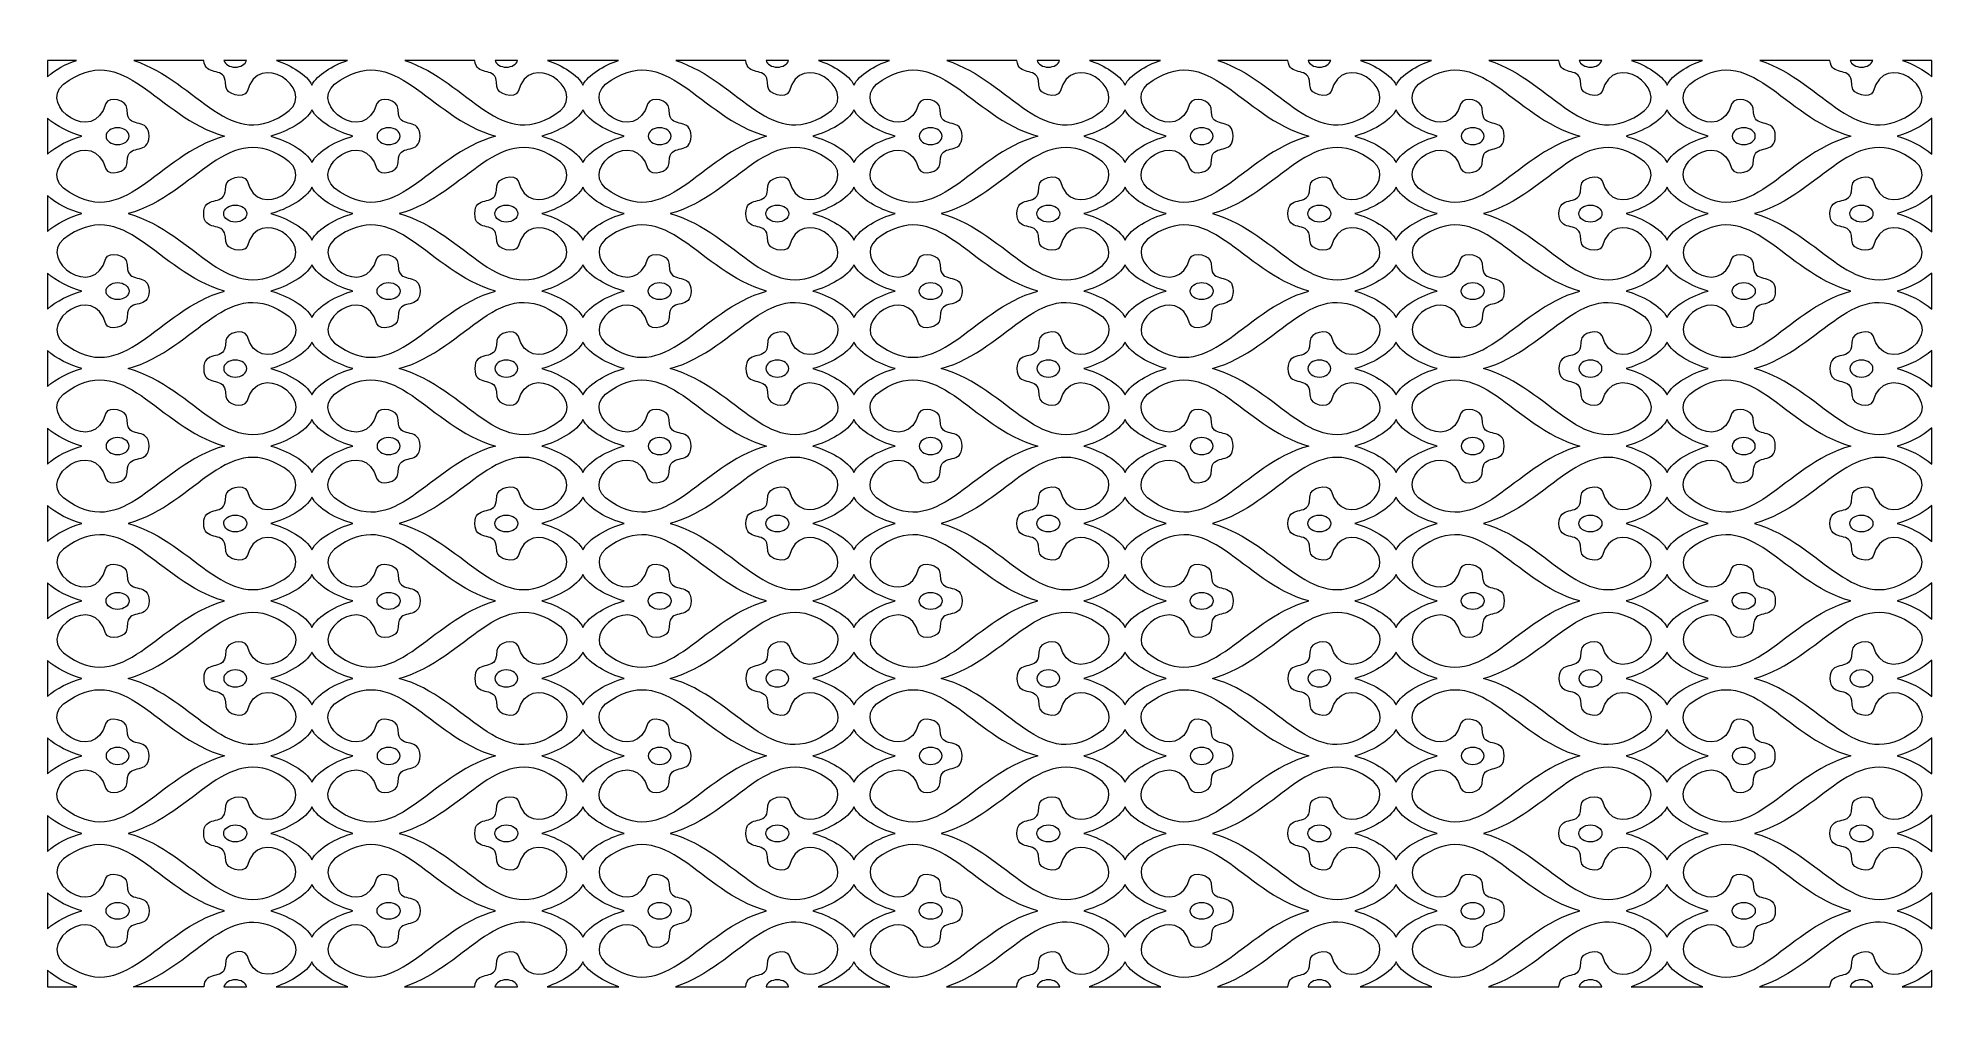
# Model space of a CAD drawing. Header units: millimetres. Extents: x -1212 to 1212, y -618 to 618.
import ezdxf

# ---------------------------------------------------------------- set-up
doc = ezdxf.new("R2010")
doc.units = ezdxf.units.MM
doc.header["$MEASUREMENT"] = 0
doc.layers.add('Layer 1', color=7, linetype='Continuous')

msp = doc.modelspace()

# ---------------------------------------------------------------- linework, layer by layer
at = {"layer": 'Layer 1', "color": 250, "lineweight": 9}
for points, knots in [([(-974.3908, 493.4579), (-1061.6514, 517.6409), (-1102.447, 618.4305), (-1179.5795, 559.591), (-1211.9938, 531.8721), (-1140.4846, 481.214), (-1125.7521, 535.1757), (-1121.439, 544.8437), (-1098.7084, 539.1709), (-1098.8309, 529.0692), (-1098.5397, 526.4212), (-1098.2563, 523.7784), (-1097.9653, 521.1355), (-1094.9544, 503.0124), (-1070.8525, 517.419), (-1070.5613, 493.4579), (-1070.8525, 469.4968), (-1094.9544, 483.9033), (-1097.9653, 465.7854), (-1098.2563, 463.1426), (-1098.5397, 460.4894), (-1098.8309, 457.8465), (-1098.7084, 447.7449), (-1121.439, 442.072), (-1125.7521, 451.7453), (-1140.4846, 505.7017), (-1211.9938, 455.0437), (-1179.5795, 427.3247), (-1102.447, 368.4905), (-1061.6514, 469.2696), (-974.3908, 493.4579)], [0, 0, 0, 0, 0.1, 0.1, 0.1, 0.2, 0.2, 0.2, 0.3, 0.3, 0.3, 0.4, 0.4, 0.4, 0.5, 0.5, 0.5, 0.6, 0.6, 0.6, 0.7, 0.7, 0.7, 0.8, 0.8, 0.8, 0.9, 0.9, 0.9, 1, 1, 1, 1]), ([(-629.1796, 493.4579), (-716.44, 517.6409), (-757.2356, 618.4305), (-834.3681, 559.591), (-866.7824, 531.8721), (-795.2733, 481.214), (-780.5409, 535.1757), (-776.2277, 544.8437), (-753.497, 539.1709), (-753.6197, 529.0692), (-753.3285, 526.4212), (-753.0451, 523.7784), (-752.7539, 521.1355), (-749.7431, 503.0124), (-725.6411, 517.419), (-725.35, 493.4579), (-725.6411, 469.4968), (-749.7431, 483.9033), (-752.7539, 465.7854), (-753.0451, 463.1426), (-753.3285, 460.4894), (-753.6197, 457.8465), (-753.497, 447.7449), (-776.2277, 442.072), (-780.5409, 451.7453), (-795.2733, 505.7017), (-866.7824, 455.0437), (-834.3681, 427.3247), (-757.2356, 368.4905), (-716.44, 469.2696), (-629.1796, 493.4579)], [0, 0, 0, 0, 0.1, 0.1, 0.1, 0.2, 0.2, 0.2, 0.3, 0.3, 0.3, 0.4, 0.4, 0.4, 0.5, 0.5, 0.5, 0.6, 0.6, 0.6, 0.7, 0.7, 0.7, 0.8, 0.8, 0.8, 0.9, 0.9, 0.9, 1, 1, 1, 1]), ([(-283.9683, 493.4579), (-371.2288, 517.6409), (-412.0244, 618.4305), (-489.1567, 559.591), (-521.5711, 531.8721), (-450.062, 481.214), (-435.3296, 535.1757), (-431.0163, 544.8437), (-408.2858, 539.1709), (-408.4083, 529.0692), (-408.1172, 526.4212), (-407.8337, 523.7784), (-407.5426, 521.1355), (-404.5318, 503.0124), (-380.4297, 517.419), (-380.1387, 493.4579), (-380.4297, 469.4968), (-404.5318, 483.9033), (-407.5426, 465.7854), (-407.8337, 463.1426), (-408.1172, 460.4894), (-408.4083, 457.8465), (-408.2858, 447.7449), (-431.0163, 442.072), (-435.3296, 451.7453), (-450.062, 505.7017), (-521.5711, 455.0437), (-489.1567, 427.3247), (-412.0244, 368.4905), (-371.2288, 469.2696), (-283.9683, 493.4579)], [0, 0, 0, 0, 0.1, 0.1, 0.1, 0.2, 0.2, 0.2, 0.3, 0.3, 0.3, 0.4, 0.4, 0.4, 0.5, 0.5, 0.5, 0.6, 0.6, 0.6, 0.7, 0.7, 0.7, 0.8, 0.8, 0.8, 0.9, 0.9, 0.9, 1, 1, 1, 1]), ([(61.2429, 493.4579), (-26.0174, 517.6409), (-66.813, 618.4305), (-143.9455, 559.591), (-176.3598, 531.8721), (-104.8506, 481.214), (-90.1183, 535.1757), (-85.8051, 544.8437), (-63.0744, 539.1709), (-63.1969, 529.0692), (-62.9058, 526.4212), (-62.6225, 523.7784), (-62.3314, 521.1355), (-59.3205, 503.0124), (-35.2185, 517.419), (-34.9274, 493.4579), (-35.2185, 469.4968), (-59.3205, 483.9033), (-62.3314, 465.7854), (-62.6225, 463.1426), (-62.9058, 460.4894), (-63.1969, 457.8465), (-63.0744, 447.7449), (-85.8051, 442.072), (-90.1183, 451.7453), (-104.8506, 505.7017), (-176.3598, 455.0437), (-143.9455, 427.3247), (-66.813, 368.4905), (-26.0174, 469.2696), (61.2429, 493.4579)], [0, 0, 0, 0, 0.1, 0.1, 0.1, 0.2, 0.2, 0.2, 0.3, 0.3, 0.3, 0.4, 0.4, 0.4, 0.5, 0.5, 0.5, 0.6, 0.6, 0.6, 0.7, 0.7, 0.7, 0.8, 0.8, 0.8, 0.9, 0.9, 0.9, 1, 1, 1, 1]), ([(406.4543, 493.4579), (319.1939, 517.6409), (278.3982, 618.4305), (201.2658, 559.591), (168.8515, 531.8721), (240.3606, 481.214), (255.093, 535.1757), (259.4063, 544.8437), (282.1369, 539.1709), (282.0143, 529.0692), (282.3054, 526.4212), (282.5889, 523.7784), (282.88, 521.1355), (285.8909, 503.0124), (309.9928, 517.419), (310.284, 493.4579), (309.9928, 469.4968), (285.8909, 483.9033), (282.88, 465.7854), (282.5889, 463.1426), (282.3054, 460.4894), (282.0143, 457.8465), (282.1369, 447.7449), (259.4063, 442.072), (255.093, 451.7453), (240.3606, 505.7017), (168.8515, 455.0437), (201.2658, 427.3247), (278.3982, 368.4905), (319.1939, 469.2696), (406.4543, 493.4579)], [0, 0, 0, 0, 0.1, 0.1, 0.1, 0.2, 0.2, 0.2, 0.3, 0.3, 0.3, 0.4, 0.4, 0.4, 0.5, 0.5, 0.5, 0.6, 0.6, 0.6, 0.7, 0.7, 0.7, 0.8, 0.8, 0.8, 0.9, 0.9, 0.9, 1, 1, 1, 1]), ([(751.6657, 493.4579), (664.4051, 517.6409), (623.6095, 618.4305), (546.477, 559.591), (514.0627, 531.8721), (585.5719, 481.214), (600.3044, 535.1757), (604.6176, 544.8437), (627.3481, 539.1709), (627.2256, 529.0692), (627.5168, 526.4212), (627.8002, 523.7784), (628.0914, 521.1355), (631.1021, 503.0124), (655.2041, 517.419), (655.4952, 493.4579), (655.2041, 469.4968), (631.1021, 483.9033), (628.0914, 465.7854), (627.8002, 463.1426), (627.5168, 460.4894), (627.2256, 457.8465), (627.3481, 447.7449), (604.6176, 442.072), (600.3044, 451.7453), (585.5719, 505.7017), (514.0627, 455.0437), (546.477, 427.3247), (623.6095, 368.4905), (664.4051, 469.2696), (751.6657, 493.4579)], [0, 0, 0, 0, 0.1, 0.1, 0.1, 0.2, 0.2, 0.2, 0.3, 0.3, 0.3, 0.4, 0.4, 0.4, 0.5, 0.5, 0.5, 0.6, 0.6, 0.6, 0.7, 0.7, 0.7, 0.8, 0.8, 0.8, 0.9, 0.9, 0.9, 1, 1, 1, 1]), ([(1096.8769, 493.4579), (1009.6165, 517.6409), (968.8209, 618.4305), (891.6884, 559.591), (859.2741, 531.8721), (930.7833, 481.214), (945.5156, 535.1757), (949.8288, 544.8437), (972.5595, 539.1709), (972.4368, 529.0692), (972.728, 526.4212), (973.0114, 523.7784), (973.3026, 521.1355), (976.3134, 503.0124), (1000.4154, 517.419), (1000.7065, 493.4579), (1000.4154, 469.4968), (976.3134, 483.9033), (973.3026, 465.7854), (973.0114, 463.1426), (972.728, 460.4894), (972.4368, 457.8465), (972.5595, 447.7449), (949.8288, 442.072), (945.5156, 451.7453), (930.7833, 505.7017), (859.2741, 455.0437), (891.6884, 427.3247), (968.8209, 368.4905), (1009.6165, 469.2696), (1096.8769, 493.4579)], [0, 0, 0, 0, 0.1, 0.1, 0.1, 0.2, 0.2, 0.2, 0.3, 0.3, 0.3, 0.4, 0.4, 0.4, 0.5, 0.5, 0.5, 0.6, 0.6, 0.6, 0.7, 0.7, 0.7, 0.8, 0.8, 0.8, 0.9, 0.9, 0.9, 1, 1, 1, 1]), ([(-1200.05, 569.2384), (-1200.05, 569.2384), (-1200.05, 589.9734), (-1200.05, 589.9734), (-1200.05, 589.9734), (-1163.1155, 589.9734), (-1163.1155, 589.9734), (-1176.3004, 585.4207), (-1190.7188, 577.9051), (-1200.05, 569.2384)], [0, 0, 0, 0, 0.333333333, 0.333333333, 0.333333333, 0.666666667, 0.666666667, 0.666666667, 1, 1, 1, 1]), ([(-1090.0283, 589.9734), (-1090.0283, 589.9734), (-1000.8678, 589.9734), (-1000.8678, 589.9734), (-999.1595, 569.0784), (-976.4747, 582.0139), (-973.5635, 564.474), (-973.2801, 561.8312), (-972.9889, 559.1884), (-972.6978, 556.5352), (-972.8203, 546.4336), (-950.0898, 540.7608), (-945.7842, 550.4339), (-931.0441, 604.3851), (-859.535, 553.7375), (-891.9494, 526.0135), (-966.9595, 468.7948), (-1007.6096, 562.5229), (-1090.0283, 589.9734)], [0, 0, 0, 0, 0.166666667, 0.166666667, 0.166666667, 0.333333333, 0.333333333, 0.333333333, 0.5, 0.5, 0.5, 0.666666667, 0.666666667, 0.666666667, 0.833333333, 0.833333333, 0.833333333, 1, 1, 1, 1]), ([(-975.18, 589.9734), (-975.18, 589.9734), (-946.4277, 589.9734), (-946.4277, 589.9734), (-947.8067, 585.0593), (-953.7289, 581.3481), (-960.8, 581.3481), (-967.8712, 581.3481), (-973.8011, 585.0593), (-975.18, 589.9734)], [0, 0, 0, 0, 0.333333333, 0.333333333, 0.333333333, 0.666666667, 0.666666667, 0.666666667, 1, 1, 1, 1]), ([(-908.4208, 589.9734), (-908.4208, 589.9734), (-817.8967, 589.9734), (-817.8967, 589.9734), (-836.3063, 583.614), (-857.1141, 571.4786), (-863.1587, 558.5173), (-869.211, 571.4786), (-890.011, 583.614), (-908.4208, 589.9734)], [0, 0, 0, 0, 0.333333333, 0.333333333, 0.333333333, 0.666666667, 0.666666667, 0.666666667, 1, 1, 1, 1]), ([(-744.8169, 589.9734), (-744.8169, 589.9734), (-655.6566, 589.9734), (-655.6566, 589.9734), (-653.9481, 569.0784), (-631.2635, 582.0139), (-628.3522, 564.474), (-628.0687, 561.8312), (-627.7776, 559.1884), (-627.4864, 556.5352), (-627.6091, 546.4336), (-604.8784, 540.7608), (-600.5728, 550.4339), (-585.8328, 604.3851), (-514.3237, 553.7375), (-546.738, 526.0135), (-621.7483, 468.7948), (-662.3983, 562.5229), (-744.8169, 589.9734)], [0, 0, 0, 0, 0.166666667, 0.166666667, 0.166666667, 0.333333333, 0.333333333, 0.333333333, 0.5, 0.5, 0.5, 0.666666667, 0.666666667, 0.666666667, 0.833333333, 0.833333333, 0.833333333, 1, 1, 1, 1]), ([(-629.9686, 589.9734), (-629.9686, 589.9734), (-601.2164, 589.9734), (-601.2164, 589.9734), (-602.5955, 585.0593), (-608.5175, 581.3481), (-615.5888, 581.3481), (-622.66, 581.3481), (-628.5897, 585.0593), (-629.9686, 589.9734)], [0, 0, 0, 0, 0.333333333, 0.333333333, 0.333333333, 0.666666667, 0.666666667, 0.666666667, 1, 1, 1, 1]), ([(-563.2094, 589.9734), (-563.2094, 589.9734), (-472.6853, 589.9734), (-472.6853, 589.9734), (-491.0951, 583.614), (-511.9027, 571.4786), (-517.9474, 558.5173), (-523.9997, 571.4786), (-544.7998, 583.614), (-563.2094, 589.9734)], [0, 0, 0, 0, 0.333333333, 0.333333333, 0.333333333, 0.666666667, 0.666666667, 0.666666667, 1, 1, 1, 1]), ([(-399.6057, 589.9734), (-399.6057, 589.9734), (-310.4452, 589.9734), (-310.4452, 589.9734), (-308.7367, 569.0784), (-286.0521, 582.0139), (-283.141, 564.474), (-282.8575, 561.8312), (-282.5664, 559.1884), (-282.2752, 556.5352), (-282.3977, 546.4336), (-259.6672, 540.7608), (-255.3616, 550.4339), (-240.6215, 604.3851), (-169.1123, 553.7375), (-201.5266, 526.0135), (-276.537, 468.7948), (-317.1871, 562.5229), (-399.6057, 589.9734)], [0, 0, 0, 0, 0.166666667, 0.166666667, 0.166666667, 0.333333333, 0.333333333, 0.333333333, 0.5, 0.5, 0.5, 0.666666667, 0.666666667, 0.666666667, 0.833333333, 0.833333333, 0.833333333, 1, 1, 1, 1]), ([(-284.7574, 589.9734), (-284.7574, 589.9734), (-256.0052, 589.9734), (-256.0052, 589.9734), (-257.3841, 585.0593), (-263.3061, 581.3481), (-270.3774, 581.3481), (-277.4486, 581.3481), (-283.3783, 585.0593), (-284.7574, 589.9734)], [0, 0, 0, 0, 0.333333333, 0.333333333, 0.333333333, 0.666666667, 0.666666667, 0.666666667, 1, 1, 1, 1]), ([(-217.9982, 589.9734), (-217.9982, 589.9734), (-127.4741, 589.9734), (-127.4741, 589.9734), (-145.8838, 583.614), (-166.6914, 571.4786), (-172.7361, 558.5173), (-178.7885, 571.4786), (-199.5884, 583.614), (-217.9982, 589.9734)], [0, 0, 0, 0, 0.333333333, 0.333333333, 0.333333333, 0.666666667, 0.666666667, 0.666666667, 1, 1, 1, 1]), ([(-54.3944, 589.9734), (-54.3944, 589.9734), (34.7661, 589.9734), (34.7661, 589.9734), (36.4745, 569.0784), (59.1592, 582.0139), (62.0704, 564.474), (62.3539, 561.8312), (62.645, 559.1884), (62.9361, 556.5352), (62.8136, 546.4336), (85.5442, 540.7608), (89.8497, 550.4339), (104.5898, 604.3851), (176.0989, 553.7375), (143.6846, 526.0135), (68.6744, 468.7948), (28.0243, 562.5229), (-54.3944, 589.9734)], [0, 0, 0, 0, 0.166666667, 0.166666667, 0.166666667, 0.333333333, 0.333333333, 0.333333333, 0.5, 0.5, 0.5, 0.666666667, 0.666666667, 0.666666667, 0.833333333, 0.833333333, 0.833333333, 1, 1, 1, 1]), ([(60.4539, 589.9734), (60.4539, 589.9734), (89.2062, 589.9734), (89.2062, 589.9734), (87.8273, 585.0593), (81.9051, 581.3481), (74.8338, 581.3481), (67.7627, 581.3481), (61.8329, 585.0593), (60.4539, 589.9734)], [0, 0, 0, 0, 0.333333333, 0.333333333, 0.333333333, 0.666666667, 0.666666667, 0.666666667, 1, 1, 1, 1]), ([(127.2131, 589.9734), (127.2131, 589.9734), (217.7373, 589.9734), (217.7373, 589.9734), (199.3276, 583.614), (178.5198, 571.4786), (172.4753, 558.5173), (166.4229, 571.4786), (145.6229, 583.614), (127.2131, 589.9734)], [0, 0, 0, 0, 0.333333333, 0.333333333, 0.333333333, 0.666666667, 0.666666667, 0.666666667, 1, 1, 1, 1]), ([(290.817, 589.9734), (290.817, 589.9734), (379.9773, 589.9734), (379.9773, 589.9734), (381.6858, 569.0784), (404.3704, 582.0139), (407.2818, 564.474), (407.5652, 561.8312), (407.8564, 559.1884), (408.1475, 556.5352), (408.0248, 546.4336), (430.7555, 540.7608), (435.0611, 550.4339), (449.801, 604.3851), (521.3103, 553.7375), (488.8959, 526.0135), (413.8856, 468.7948), (373.2357, 562.5229), (290.817, 589.9734)], [0, 0, 0, 0, 0.166666667, 0.166666667, 0.166666667, 0.333333333, 0.333333333, 0.333333333, 0.5, 0.5, 0.5, 0.666666667, 0.666666667, 0.666666667, 0.833333333, 0.833333333, 0.833333333, 1, 1, 1, 1]), ([(405.6653, 589.9734), (405.6653, 589.9734), (434.4176, 589.9734), (434.4176, 589.9734), (433.0385, 585.0593), (427.1164, 581.3481), (420.0452, 581.3481), (412.9739, 581.3481), (407.0442, 585.0593), (405.6653, 589.9734)], [0, 0, 0, 0, 0.333333333, 0.333333333, 0.333333333, 0.666666667, 0.666666667, 0.666666667, 1, 1, 1, 1]), ([(472.4245, 589.9734), (472.4245, 589.9734), (562.9486, 589.9734), (562.9486, 589.9734), (544.5388, 583.614), (523.7312, 571.4786), (517.6865, 558.5173), (511.6343, 571.4786), (490.8342, 583.614), (472.4245, 589.9734)], [0, 0, 0, 0, 0.333333333, 0.333333333, 0.333333333, 0.666666667, 0.666666667, 0.666666667, 1, 1, 1, 1]), ([(636.0282, 589.9734), (636.0282, 589.9734), (725.1887, 589.9734), (725.1887, 589.9734), (726.8972, 569.0784), (749.5818, 582.0139), (752.493, 564.474), (752.7764, 561.8312), (753.0676, 559.1884), (753.3587, 556.5352), (753.2362, 546.4336), (775.9667, 540.7608), (780.2723, 550.4339), (795.0124, 604.3851), (866.5216, 553.7375), (834.1073, 526.0135), (759.097, 468.7948), (718.4469, 562.5229), (636.0282, 589.9734)], [0, 0, 0, 0, 0.166666667, 0.166666667, 0.166666667, 0.333333333, 0.333333333, 0.333333333, 0.5, 0.5, 0.5, 0.666666667, 0.666666667, 0.666666667, 0.833333333, 0.833333333, 0.833333333, 1, 1, 1, 1]), ([(750.8765, 589.9734), (750.8765, 589.9734), (779.6288, 589.9734), (779.6288, 589.9734), (778.2498, 585.0593), (772.3278, 581.3481), (765.2565, 581.3481), (758.1853, 581.3481), (752.2556, 585.0593), (750.8765, 589.9734)], [0, 0, 0, 0, 0.333333333, 0.333333333, 0.333333333, 0.666666667, 0.666666667, 0.666666667, 1, 1, 1, 1]), ([(817.6357, 589.9734), (817.6357, 589.9734), (908.1598, 589.9734), (908.1598, 589.9734), (889.7502, 583.614), (868.9424, 571.4786), (862.8978, 558.5173), (856.8455, 571.4786), (836.0455, 583.614), (817.6357, 589.9734)], [0, 0, 0, 0, 0.333333333, 0.333333333, 0.333333333, 0.666666667, 0.666666667, 0.666666667, 1, 1, 1, 1]), ([(981.2396, 589.9734), (981.2396, 589.9734), (1070.4001, 589.9734), (1070.4001, 589.9734), (1072.1084, 569.0784), (1094.7932, 582.0139), (1097.7043, 564.474), (1097.9878, 561.8312), (1098.2789, 559.1884), (1098.5701, 556.5352), (1098.4474, 546.4336), (1121.1781, 540.7608), (1125.4837, 550.4339), (1140.2238, 604.3851), (1211.7328, 553.7375), (1179.3185, 526.0135), (1104.3082, 468.7948), (1063.6582, 562.5229), (981.2396, 589.9734)], [0, 0, 0, 0, 0.166666667, 0.166666667, 0.166666667, 0.333333333, 0.333333333, 0.333333333, 0.5, 0.5, 0.5, 0.666666667, 0.666666667, 0.666666667, 0.833333333, 0.833333333, 0.833333333, 1, 1, 1, 1]), ([(1096.0879, 589.9734), (1096.0879, 589.9734), (1124.8401, 589.9734), (1124.8401, 589.9734), (1123.461, 585.0593), (1117.539, 581.3481), (1110.4678, 581.3481), (1103.3965, 581.3481), (1097.4668, 585.0593), (1096.0879, 589.9734)], [0, 0, 0, 0, 0.333333333, 0.333333333, 0.333333333, 0.666666667, 0.666666667, 0.666666667, 1, 1, 1, 1]), ([(1162.8471, 589.9734), (1162.8471, 589.9734), (1199.95, 589.9734), (1199.95, 589.9734), (1199.95, 589.9734), (1199.95, 569.0888), (1199.95, 569.0888), (1190.6111, 577.8174), (1176.1085, 585.3897), (1162.8471, 589.9734)], [0, 0, 0, 0, 0.333333333, 0.333333333, 0.333333333, 0.666666667, 0.666666667, 0.666666667, 1, 1, 1, 1]), ([(-1200.05, 470.5498), (-1200.05, 470.5498), (-1200.05, 516.366), (-1200.05, 516.366), (-1189.0179, 506.125), (-1170.8917, 497.479), (-1156.0827, 493.4579), (-1170.8917, 489.4368), (-1189.0179, 480.7908), (-1200.05, 470.5498)], [0, 0, 0, 0, 0.333333333, 0.333333333, 0.333333333, 0.666666667, 0.666666667, 0.666666667, 1, 1, 1, 1]), ([(-1097.1378, 394.7641), (-1009.8773, 418.9523), (-969.0893, 519.747), (-891.9494, 460.9024), (-859.535, 433.1835), (-931.0441, 382.5203), (-945.7842, 436.4766), (-950.0898, 446.1602), (-972.8203, 440.4771), (-972.6978, 430.3754), (-972.9889, 427.7325), (-973.2801, 425.0846), (-973.5635, 422.4417), (-976.5744, 404.3186), (-1000.6764, 418.7303), (-1000.9674, 394.7641), (-1000.6764, 370.8081), (-976.5744, 385.2199), (-973.5635, 367.1019), (-973.2801, 364.4539), (-972.9889, 361.8008), (-972.6978, 359.1579), (-972.8203, 349.0614), (-950.0898, 343.3783), (-945.7842, 353.0515), (-931.0441, 407.0131), (-859.535, 356.3602), (-891.9494, 328.6413), (-969.0893, 269.7967), (-1009.8773, 370.581), (-1097.1378, 394.7641)], [0, 0, 0, 0, 0.1, 0.1, 0.1, 0.2, 0.2, 0.2, 0.3, 0.3, 0.3, 0.4, 0.4, 0.4, 0.5, 0.5, 0.5, 0.6, 0.6, 0.6, 0.7, 0.7, 0.7, 0.8, 0.8, 0.8, 0.9, 0.9, 0.9, 1, 1, 1, 1]), ([(-863.1587, 459.8236), (-870, 474.4831), (-895.6727, 488.0844), (-915.4461, 493.4579), (-895.6727, 498.8313), (-870, 512.4378), (-863.1587, 527.0923), (-856.3173, 512.4378), (-830.6448, 498.8313), (-810.8714, 493.4579), (-830.6448, 488.0844), (-856.3249, 474.4831), (-863.1587, 459.8236)], [0, 0, 0, 0, 0.25, 0.25, 0.25, 0.5, 0.5, 0.5, 0.75, 0.75, 0.75, 1, 1, 1, 1]), ([(-751.9265, 394.7641), (-664.6661, 418.9523), (-623.8781, 519.747), (-546.738, 460.9024), (-514.3237, 433.1835), (-585.8328, 382.5203), (-600.5728, 436.4766), (-604.8784, 446.1602), (-627.6091, 440.4771), (-627.4864, 430.3754), (-627.7776, 427.7325), (-628.0687, 425.0846), (-628.3522, 422.4417), (-631.363, 404.3186), (-655.465, 418.7303), (-655.7561, 394.7641), (-655.465, 370.8081), (-631.363, 385.2199), (-628.3522, 367.1019), (-628.0687, 364.4539), (-627.7776, 361.8008), (-627.4864, 359.1579), (-627.6091, 349.0614), (-604.8784, 343.3783), (-600.5728, 353.0515), (-585.8328, 407.0131), (-514.3237, 356.3602), (-546.738, 328.6413), (-623.8781, 269.7967), (-664.6661, 370.581), (-751.9265, 394.7641)], [0, 0, 0, 0, 0.1, 0.1, 0.1, 0.2, 0.2, 0.2, 0.3, 0.3, 0.3, 0.4, 0.4, 0.4, 0.5, 0.5, 0.5, 0.6, 0.6, 0.6, 0.7, 0.7, 0.7, 0.8, 0.8, 0.8, 0.9, 0.9, 0.9, 1, 1, 1, 1]), ([(-517.9474, 459.8236), (-524.7888, 474.4831), (-550.4613, 488.0844), (-570.2347, 493.4579), (-550.4613, 498.8313), (-524.7888, 512.4378), (-517.9474, 527.0923), (-511.1061, 512.4378), (-485.4334, 498.8313), (-465.66, 493.4579), (-485.4334, 488.0844), (-511.1137, 474.4831), (-517.9474, 459.8236)], [0, 0, 0, 0, 0.25, 0.25, 0.25, 0.5, 0.5, 0.5, 0.75, 0.75, 0.75, 1, 1, 1, 1]), ([(-406.7153, 394.7641), (-319.4547, 418.9523), (-278.6668, 519.747), (-201.5266, 460.9024), (-169.1123, 433.1835), (-240.6215, 382.5203), (-255.3616, 436.4766), (-259.6672, 446.1602), (-282.3977, 440.4771), (-282.2752, 430.3754), (-282.5664, 427.7325), (-282.8575, 425.0846), (-283.141, 422.4417), (-286.1517, 404.3186), (-310.2536, 418.7303), (-310.5448, 394.7641), (-310.2536, 370.8081), (-286.1517, 385.2199), (-283.141, 367.1019), (-282.8575, 364.4539), (-282.5664, 361.8008), (-282.2752, 359.1579), (-282.3977, 349.0614), (-259.6672, 343.3783), (-255.3616, 353.0515), (-240.6215, 407.0131), (-169.1123, 356.3602), (-201.5266, 328.6413), (-278.6668, 269.7967), (-319.4547, 370.581), (-406.7153, 394.7641)], [0, 0, 0, 0, 0.1, 0.1, 0.1, 0.2, 0.2, 0.2, 0.3, 0.3, 0.3, 0.4, 0.4, 0.4, 0.5, 0.5, 0.5, 0.6, 0.6, 0.6, 0.7, 0.7, 0.7, 0.8, 0.8, 0.8, 0.9, 0.9, 0.9, 1, 1, 1, 1]), ([(-172.7361, 459.8236), (-179.5775, 474.4831), (-205.25, 488.0844), (-225.0234, 493.4579), (-205.25, 498.8313), (-179.5775, 512.4378), (-172.7361, 527.0923), (-165.8947, 512.4378), (-140.2222, 498.8313), (-120.4488, 493.4579), (-140.2222, 488.0844), (-165.9024, 474.4831), (-172.7361, 459.8236)], [0, 0, 0, 0, 0.25, 0.25, 0.25, 0.5, 0.5, 0.5, 0.75, 0.75, 0.75, 1, 1, 1, 1]), ([(-61.5039, 394.7641), (25.7566, 418.9523), (66.5446, 519.747), (143.6846, 460.9024), (176.0989, 433.1835), (104.5898, 382.5203), (89.8497, 436.4766), (85.5442, 446.1602), (62.8136, 440.4771), (62.9361, 430.3754), (62.645, 427.7325), (62.3539, 425.0846), (62.0704, 422.4417), (59.0595, 404.3186), (34.9576, 418.7303), (34.6664, 394.7641), (34.9576, 370.8081), (59.0595, 385.2199), (62.0704, 367.1019), (62.3539, 364.4539), (62.645, 361.8008), (62.9361, 359.1579), (62.8136, 349.0614), (85.5442, 343.3783), (89.8497, 353.0515), (104.5898, 407.0131), (176.0989, 356.3602), (143.6846, 328.6413), (66.5446, 269.7967), (25.7566, 370.581), (-61.5039, 394.7641)], [0, 0, 0, 0, 0.1, 0.1, 0.1, 0.2, 0.2, 0.2, 0.3, 0.3, 0.3, 0.4, 0.4, 0.4, 0.5, 0.5, 0.5, 0.6, 0.6, 0.6, 0.7, 0.7, 0.7, 0.8, 0.8, 0.8, 0.9, 0.9, 0.9, 1, 1, 1, 1]), ([(172.4753, 459.8236), (165.6337, 474.4831), (139.9613, 488.0844), (120.1878, 493.4579), (139.9613, 498.8313), (165.6337, 512.4378), (172.4753, 527.0923), (179.3167, 512.4378), (204.9891, 498.8313), (224.7626, 493.4579), (204.9891, 488.0844), (179.309, 474.4831), (172.4753, 459.8236)], [0, 0, 0, 0, 0.25, 0.25, 0.25, 0.5, 0.5, 0.5, 0.75, 0.75, 0.75, 1, 1, 1, 1]), ([(283.7075, 394.7641), (370.9679, 418.9523), (411.7558, 519.747), (488.8959, 460.9024), (521.3103, 433.1835), (449.801, 382.5203), (435.0611, 436.4766), (430.7555, 446.1602), (408.0248, 440.4771), (408.1475, 430.3754), (407.8564, 427.7325), (407.5652, 425.0846), (407.2818, 422.4417), (404.2709, 404.3186), (380.1689, 418.7303), (379.8778, 394.7641), (380.1689, 370.8081), (404.2709, 385.2199), (407.2818, 367.1019), (407.5652, 364.4539), (407.8564, 361.8008), (408.1475, 359.1579), (408.0248, 349.0614), (430.7555, 343.3783), (435.0611, 353.0515), (449.801, 407.0131), (521.3103, 356.3602), (488.8959, 328.6413), (411.7558, 269.7967), (370.9679, 370.581), (283.7075, 394.7641)], [0, 0, 0, 0, 0.1, 0.1, 0.1, 0.2, 0.2, 0.2, 0.3, 0.3, 0.3, 0.4, 0.4, 0.4, 0.5, 0.5, 0.5, 0.6, 0.6, 0.6, 0.7, 0.7, 0.7, 0.8, 0.8, 0.8, 0.9, 0.9, 0.9, 1, 1, 1, 1]), ([(517.6865, 459.8236), (510.8451, 474.4831), (485.1726, 488.0844), (465.3992, 493.4579), (485.1726, 498.8313), (510.8451, 512.4378), (517.6865, 527.0923), (524.5279, 512.4378), (550.2004, 498.8313), (569.9738, 493.4579), (550.2004, 488.0844), (524.5202, 474.4831), (517.6865, 459.8236)], [0, 0, 0, 0, 0.25, 0.25, 0.25, 0.5, 0.5, 0.5, 0.75, 0.75, 0.75, 1, 1, 1, 1]), ([(628.9187, 394.7641), (716.1792, 418.9523), (756.9672, 519.747), (834.1073, 460.9024), (866.5216, 433.1835), (795.0124, 382.5203), (780.2723, 436.4766), (775.9667, 446.1602), (753.2362, 440.4771), (753.3587, 430.3754), (753.0676, 427.7325), (752.7764, 425.0846), (752.493, 422.4417), (749.4823, 404.3186), (725.3803, 418.7303), (725.0892, 394.7641), (725.3803, 370.8081), (749.4823, 385.2199), (752.493, 367.1019), (752.7764, 364.4539), (753.0676, 361.8008), (753.3587, 359.1579), (753.2362, 349.0614), (775.9667, 343.3783), (780.2723, 353.0515), (795.0124, 407.0131), (866.5216, 356.3602), (834.1073, 328.6413), (756.9672, 269.7967), (716.1792, 370.581), (628.9187, 394.7641)], [0, 0, 0, 0, 0.1, 0.1, 0.1, 0.2, 0.2, 0.2, 0.3, 0.3, 0.3, 0.4, 0.4, 0.4, 0.5, 0.5, 0.5, 0.6, 0.6, 0.6, 0.7, 0.7, 0.7, 0.8, 0.8, 0.8, 0.9, 0.9, 0.9, 1, 1, 1, 1]), ([(862.8978, 459.8236), (856.0565, 474.4831), (830.384, 488.0844), (810.6106, 493.4579), (830.384, 498.8313), (856.0565, 512.4378), (862.8978, 527.0923), (869.7392, 512.4378), (895.4117, 498.8313), (915.1851, 493.4579), (895.4117, 488.0844), (869.7316, 474.4831), (862.8978, 459.8236)], [0, 0, 0, 0, 0.25, 0.25, 0.25, 0.5, 0.5, 0.5, 0.75, 0.75, 0.75, 1, 1, 1, 1]), ([(974.13, 394.7641), (1061.3904, 418.9523), (1102.1785, 519.747), (1179.3185, 460.9024), (1211.7328, 433.1835), (1140.2238, 382.5203), (1125.4837, 436.4766), (1121.1781, 446.1602), (1098.4474, 440.4771), (1098.5701, 430.3754), (1098.2789, 427.7325), (1097.9878, 425.0846), (1097.7043, 422.4417), (1094.6935, 404.3186), (1070.5915, 418.7303), (1070.3004, 394.7641), (1070.5915, 370.8081), (1094.6935, 385.2199), (1097.7043, 367.1019), (1097.9878, 364.4539), (1098.2789, 361.8008), (1098.5701, 359.1579), (1098.4474, 349.0614), (1121.1781, 343.3783), (1125.4837, 353.0515), (1140.2238, 407.0131), (1211.7328, 356.3602), (1179.3185, 328.6413), (1102.1785, 269.7967), (1061.3904, 370.581), (974.13, 394.7641)], [0, 0, 0, 0, 0.1, 0.1, 0.1, 0.2, 0.2, 0.2, 0.3, 0.3, 0.3, 0.4, 0.4, 0.4, 0.5, 0.5, 0.5, 0.6, 0.6, 0.6, 0.7, 0.7, 0.7, 0.8, 0.8, 0.8, 0.9, 0.9, 0.9, 1, 1, 1, 1]), ([(1199.95, 516.5208), (1199.95, 516.5208), (1199.95, 470.4), (1199.95, 470.4), (1188.9256, 480.7082), (1170.7074, 489.4162), (1155.8218, 493.4579), (1170.7074, 497.4996), (1188.9256, 506.2076), (1199.95, 516.5208)], [0, 0, 0, 0, 0.333333333, 0.333333333, 0.333333333, 0.666666667, 0.666666667, 0.666666667, 1, 1, 1, 1]), ([(-1125.3997, 493.4579), (-1125.3997, 499.4043), (-1118.8112, 504.2564), (-1110.7287, 504.2564), (-1102.6462, 504.2564), (-1096.0575, 499.4043), (-1096.0575, 493.4579), (-1096.0575, 487.5167), (-1102.6462, 482.6593), (-1110.7287, 482.6593), (-1118.8112, 482.6593), (-1125.3997, 487.5167), (-1125.3997, 493.4579)], [0, 0, 0, 0, 0.25, 0.25, 0.25, 0.5, 0.5, 0.5, 0.75, 0.75, 0.75, 1, 1, 1, 1]), ([(-780.1885, 493.4579), (-780.1885, 499.4043), (-773.5998, 504.2564), (-765.5173, 504.2564), (-757.4349, 504.2564), (-750.8463, 499.4043), (-750.8463, 493.4579), (-750.8463, 487.5167), (-757.4349, 482.6593), (-765.5173, 482.6593), (-773.5998, 482.6593), (-780.1885, 487.5167), (-780.1885, 493.4579)], [0, 0, 0, 0, 0.25, 0.25, 0.25, 0.5, 0.5, 0.5, 0.75, 0.75, 0.75, 1, 1, 1, 1]), ([(-434.9772, 493.4579), (-434.9772, 499.4043), (-428.3886, 504.2564), (-420.3061, 504.2564), (-412.2235, 504.2564), (-405.635, 499.4043), (-405.635, 493.4579), (-405.635, 487.5167), (-412.2235, 482.6593), (-420.3061, 482.6593), (-428.3886, 482.6593), (-434.9772, 487.5167), (-434.9772, 493.4579)], [0, 0, 0, 0, 0.25, 0.25, 0.25, 0.5, 0.5, 0.5, 0.75, 0.75, 0.75, 1, 1, 1, 1]), ([(-89.7658, 493.4579), (-89.7658, 499.4043), (-83.1773, 504.2564), (-75.0948, 504.2564), (-67.0123, 504.2564), (-60.4236, 499.4043), (-60.4236, 493.4579), (-60.4236, 487.5167), (-67.0123, 482.6593), (-75.0948, 482.6593), (-83.1773, 482.6593), (-89.7658, 487.5167), (-89.7658, 493.4579)], [0, 0, 0, 0, 0.25, 0.25, 0.25, 0.5, 0.5, 0.5, 0.75, 0.75, 0.75, 1, 1, 1, 1]), ([(255.4454, 493.4579), (255.4454, 499.4043), (262.0341, 504.2564), (270.1166, 504.2564), (278.1991, 504.2564), (284.7876, 499.4043), (284.7876, 493.4579), (284.7876, 487.5167), (278.1991, 482.6593), (270.1166, 482.6593), (262.0341, 482.6593), (255.4454, 487.5167), (255.4454, 493.4579)], [0, 0, 0, 0, 0.25, 0.25, 0.25, 0.5, 0.5, 0.5, 0.75, 0.75, 0.75, 1, 1, 1, 1]), ([(600.6568, 493.4579), (600.6568, 499.4043), (607.2453, 504.2564), (615.3278, 504.2564), (623.4103, 504.2564), (629.999, 499.4043), (629.999, 493.4579), (629.999, 487.5167), (623.4103, 482.6593), (615.3278, 482.6593), (607.2453, 482.6593), (600.6568, 487.5167), (600.6568, 493.4579)], [0, 0, 0, 0, 0.25, 0.25, 0.25, 0.5, 0.5, 0.5, 0.75, 0.75, 0.75, 1, 1, 1, 1]), ([(945.868, 493.4579), (945.868, 499.4043), (952.4567, 504.2564), (960.5392, 504.2564), (968.6216, 504.2564), (975.2178, 499.4043), (975.2178, 493.4579), (975.2178, 487.5167), (968.6216, 482.6593), (960.5392, 482.6593), (952.4567, 482.6593), (945.868, 487.5167), (945.868, 493.4579)], [0, 0, 0, 0, 0.25, 0.25, 0.25, 0.5, 0.5, 0.5, 0.75, 0.75, 0.75, 1, 1, 1, 1]), ([(-974.3908, 296.0806), (-1061.6514, 271.8976), (-1102.447, 171.108), (-1179.5795, 229.9423), (-1211.9938, 257.6716), (-1140.4846, 308.3296), (-1125.7521, 254.368), (-1121.439, 244.6948), (-1098.7084, 250.3676), (-1098.8309, 260.4745), (-1098.5397, 263.1172), (-1098.2563, 265.7601), (-1097.9653, 268.403), (-1094.9544, 286.5261), (-1070.8525, 272.1195), (-1070.5613, 296.0806), (-1070.8525, 320.0417), (-1094.9544, 305.63), (-1097.9653, 323.7531), (-1098.2563, 326.396), (-1098.5397, 329.0439), (-1098.8309, 331.6919), (-1098.7084, 341.7884), (-1121.439, 347.4665), (-1125.7521, 337.7932), (-1140.4846, 283.8368), (-1211.9938, 334.4896), (-1179.5795, 362.2189), (-1102.447, 421.0531), (-1061.6514, 320.2688), (-974.3908, 296.0806)], [0, 0, 0, 0, 0.1, 0.1, 0.1, 0.2, 0.2, 0.2, 0.3, 0.3, 0.3, 0.4, 0.4, 0.4, 0.5, 0.5, 0.5, 0.6, 0.6, 0.6, 0.7, 0.7, 0.7, 0.8, 0.8, 0.8, 0.9, 0.9, 0.9, 1, 1, 1, 1]), ([(-1200.05, 371.8611), (-1200.05, 371.8611), (-1200.05, 417.6773), (-1200.05, 417.6773), (-1189.0179, 407.4312), (-1170.8917, 398.7954), (-1156.0827, 394.7744), (-1170.8917, 390.7482), (-1189.0179, 382.1021), (-1200.05, 371.8611)], [0, 0, 0, 0, 0.333333333, 0.333333333, 0.333333333, 0.666666667, 0.666666667, 0.666666667, 1, 1, 1, 1]), ([(-863.1587, 361.1349), (-870, 375.7841), (-895.6727, 389.3958), (-915.4461, 394.7744), (-895.6727, 400.1427), (-870, 413.744), (-863.1587, 428.4036), (-856.3173, 413.744), (-830.6448, 400.1427), (-810.8714, 394.7744), (-830.6448, 389.3958), (-856.3249, 375.7841), (-863.1587, 361.1349)], [0, 0, 0, 0, 0.25, 0.25, 0.25, 0.5, 0.5, 0.5, 0.75, 0.75, 0.75, 1, 1, 1, 1]), ([(-629.1796, 296.0806), (-716.44, 271.8976), (-757.2356, 171.108), (-834.3681, 229.9423), (-866.7824, 257.6716), (-795.2733, 308.3296), (-780.5409, 254.368), (-776.2277, 244.6948), (-753.497, 250.3676), (-753.6197, 260.4745), (-753.3285, 263.1172), (-753.0451, 265.7601), (-752.7539, 268.403), (-749.7431, 286.5261), (-725.6411, 272.1195), (-725.35, 296.0806), (-725.6411, 320.0417), (-749.7431, 305.63), (-752.7539, 323.7531), (-753.0451, 326.396), (-753.3285, 329.0439), (-753.6197, 331.6919), (-753.497, 341.7884), (-776.2277, 347.4665), (-780.5409, 337.7932), (-795.2733, 283.8368), (-866.7824, 334.4896), (-834.3681, 362.2189), (-757.2356, 421.0531), (-716.44, 320.2688), (-629.1796, 296.0806)], [0, 0, 0, 0, 0.1, 0.1, 0.1, 0.2, 0.2, 0.2, 0.3, 0.3, 0.3, 0.4, 0.4, 0.4, 0.5, 0.5, 0.5, 0.6, 0.6, 0.6, 0.7, 0.7, 0.7, 0.8, 0.8, 0.8, 0.9, 0.9, 0.9, 1, 1, 1, 1]), ([(-517.9474, 361.1349), (-524.7888, 375.7841), (-550.4613, 389.3958), (-570.2347, 394.7744), (-550.4613, 400.1427), (-524.7888, 413.744), (-517.9474, 428.4036), (-511.1061, 413.744), (-485.4334, 400.1427), (-465.66, 394.7744), (-485.4334, 389.3958), (-511.1137, 375.7841), (-517.9474, 361.1349)], [0, 0, 0, 0, 0.25, 0.25, 0.25, 0.5, 0.5, 0.5, 0.75, 0.75, 0.75, 1, 1, 1, 1]), ([(-283.9683, 296.0806), (-371.2288, 271.8976), (-412.0244, 171.108), (-489.1567, 229.9423), (-521.5711, 257.6716), (-450.062, 308.3296), (-435.3296, 254.368), (-431.0163, 244.6948), (-408.2858, 250.3676), (-408.4083, 260.4745), (-408.1172, 263.1172), (-407.8337, 265.7601), (-407.5426, 268.403), (-404.5318, 286.5261), (-380.4297, 272.1195), (-380.1387, 296.0806), (-380.4297, 320.0417), (-404.5318, 305.63), (-407.5426, 323.7531), (-407.8337, 326.396), (-408.1172, 329.0439), (-408.4083, 331.6919), (-408.2858, 341.7884), (-431.0163, 347.4665), (-435.3296, 337.7932), (-450.062, 283.8368), (-521.5711, 334.4896), (-489.1567, 362.2189), (-412.0244, 421.0531), (-371.2288, 320.2688), (-283.9683, 296.0806)], [0, 0, 0, 0, 0.1, 0.1, 0.1, 0.2, 0.2, 0.2, 0.3, 0.3, 0.3, 0.4, 0.4, 0.4, 0.5, 0.5, 0.5, 0.6, 0.6, 0.6, 0.7, 0.7, 0.7, 0.8, 0.8, 0.8, 0.9, 0.9, 0.9, 1, 1, 1, 1]), ([(-172.7361, 361.1349), (-179.5775, 375.7841), (-205.25, 389.3958), (-225.0234, 394.7744), (-205.25, 400.1427), (-179.5775, 413.744), (-172.7361, 428.4036), (-165.8947, 413.744), (-140.2222, 400.1427), (-120.4488, 394.7744), (-140.2222, 389.3958), (-165.9024, 375.7841), (-172.7361, 361.1349)], [0, 0, 0, 0, 0.25, 0.25, 0.25, 0.5, 0.5, 0.5, 0.75, 0.75, 0.75, 1, 1, 1, 1]), ([(61.2429, 296.0806), (-26.0174, 271.8976), (-66.813, 171.108), (-143.9455, 229.9423), (-176.3598, 257.6716), (-104.8506, 308.3296), (-90.1183, 254.368), (-85.8051, 244.6948), (-63.0744, 250.3676), (-63.1969, 260.4745), (-62.9058, 263.1172), (-62.6225, 265.7601), (-62.3314, 268.403), (-59.3205, 286.5261), (-35.2185, 272.1195), (-34.9274, 296.0806), (-35.2185, 320.0417), (-59.3205, 305.63), (-62.3314, 323.7531), (-62.6225, 326.396), (-62.9058, 329.0439), (-63.1969, 331.6919), (-63.0744, 341.7884), (-85.8051, 347.4665), (-90.1183, 337.7932), (-104.8506, 283.8368), (-176.3598, 334.4896), (-143.9455, 362.2189), (-66.813, 421.0531), (-26.0174, 320.2688), (61.2429, 296.0806)], [0, 0, 0, 0, 0.1, 0.1, 0.1, 0.2, 0.2, 0.2, 0.3, 0.3, 0.3, 0.4, 0.4, 0.4, 0.5, 0.5, 0.5, 0.6, 0.6, 0.6, 0.7, 0.7, 0.7, 0.8, 0.8, 0.8, 0.9, 0.9, 0.9, 1, 1, 1, 1]), ([(172.4753, 361.1349), (165.6337, 375.7841), (139.9613, 389.3958), (120.1878, 394.7744), (139.9613, 400.1427), (165.6337, 413.744), (172.4753, 428.4036), (179.3167, 413.744), (204.9891, 400.1427), (224.7626, 394.7744), (204.9891, 389.3958), (179.309, 375.7841), (172.4753, 361.1349)], [0, 0, 0, 0, 0.25, 0.25, 0.25, 0.5, 0.5, 0.5, 0.75, 0.75, 0.75, 1, 1, 1, 1]), ([(406.4543, 296.0806), (319.1939, 271.8976), (278.3982, 171.108), (201.2658, 229.9423), (168.8515, 257.6716), (240.3606, 308.3296), (255.093, 254.368), (259.4063, 244.6948), (282.1369, 250.3676), (282.0143, 260.4745), (282.3054, 263.1172), (282.5889, 265.7601), (282.88, 268.403), (285.8909, 286.5261), (309.9928, 272.1195), (310.284, 296.0806), (309.9928, 320.0417), (285.8909, 305.63), (282.88, 323.7531), (282.5889, 326.396), (282.3054, 329.0439), (282.0143, 331.6919), (282.1369, 341.7884), (259.4063, 347.4665), (255.093, 337.7932), (240.3606, 283.8368), (168.8515, 334.4896), (201.2658, 362.2189), (278.3982, 421.0531), (319.1939, 320.2688), (406.4543, 296.0806)], [0, 0, 0, 0, 0.1, 0.1, 0.1, 0.2, 0.2, 0.2, 0.3, 0.3, 0.3, 0.4, 0.4, 0.4, 0.5, 0.5, 0.5, 0.6, 0.6, 0.6, 0.7, 0.7, 0.7, 0.8, 0.8, 0.8, 0.9, 0.9, 0.9, 1, 1, 1, 1]), ([(517.6865, 361.1349), (510.8451, 375.7841), (485.1726, 389.3958), (465.3992, 394.7744), (485.1726, 400.1427), (510.8451, 413.744), (517.6865, 428.4036), (524.5279, 413.744), (550.2004, 400.1427), (569.9738, 394.7744), (550.2004, 389.3958), (524.5202, 375.7841), (517.6865, 361.1349)], [0, 0, 0, 0, 0.25, 0.25, 0.25, 0.5, 0.5, 0.5, 0.75, 0.75, 0.75, 1, 1, 1, 1]), ([(751.6657, 296.0806), (664.4051, 271.8976), (623.6095, 171.108), (546.477, 229.9423), (514.0627, 257.6716), (585.5719, 308.3296), (600.3044, 254.368), (604.6176, 244.6948), (627.3481, 250.3676), (627.2256, 260.4745), (627.5168, 263.1172), (627.8002, 265.7601), (628.0914, 268.403), (631.1021, 286.5261), (655.2041, 272.1195), (655.4952, 296.0806), (655.2041, 320.0417), (631.1021, 305.63), (628.0914, 323.7531), (627.8002, 326.396), (627.5168, 329.0439), (627.2256, 331.6919), (627.3481, 341.7884), (604.6176, 347.4665), (600.3044, 337.7932), (585.5719, 283.8368), (514.0627, 334.4896), (546.477, 362.2189), (623.6095, 421.0531), (664.4051, 320.2688), (751.6657, 296.0806)], [0, 0, 0, 0, 0.1, 0.1, 0.1, 0.2, 0.2, 0.2, 0.3, 0.3, 0.3, 0.4, 0.4, 0.4, 0.5, 0.5, 0.5, 0.6, 0.6, 0.6, 0.7, 0.7, 0.7, 0.8, 0.8, 0.8, 0.9, 0.9, 0.9, 1, 1, 1, 1]), ([(862.8978, 361.1349), (856.0565, 375.7841), (830.384, 389.3958), (810.6106, 394.7744), (830.384, 400.1427), (856.0565, 413.744), (862.8978, 428.4036), (869.7392, 413.744), (895.4117, 400.1427), (915.1851, 394.7744), (895.4117, 389.3958), (869.7316, 375.7841), (862.8978, 361.1349)], [0, 0, 0, 0, 0.25, 0.25, 0.25, 0.5, 0.5, 0.5, 0.75, 0.75, 0.75, 1, 1, 1, 1]), ([(1096.8769, 296.0806), (1009.6165, 271.8976), (968.8209, 171.108), (891.6884, 229.9423), (859.2741, 257.6716), (930.7833, 308.3296), (945.5156, 254.368), (949.8288, 244.6948), (972.5595, 250.3676), (972.4368, 260.4745), (972.728, 263.1172), (973.0114, 265.7601), (973.3026, 268.403), (976.3134, 286.5261), (1000.4154, 272.1195), (1000.7065, 296.0806), (1000.4154, 320.0417), (976.3134, 305.63), (973.3026, 323.7531), (973.0114, 326.396), (972.728, 329.0439), (972.4368, 331.6919), (972.5595, 341.7884), (949.8288, 347.4665), (945.5156, 337.7932), (930.7833, 283.8368), (859.2741, 334.4896), (891.6884, 362.2189), (968.8209, 421.0531), (1009.6165, 320.2688), (1096.8769, 296.0806)], [0, 0, 0, 0, 0.1, 0.1, 0.1, 0.2, 0.2, 0.2, 0.3, 0.3, 0.3, 0.4, 0.4, 0.4, 0.5, 0.5, 0.5, 0.6, 0.6, 0.6, 0.7, 0.7, 0.7, 0.8, 0.8, 0.8, 0.9, 0.9, 0.9, 1, 1, 1, 1]), ([(1199.95, 417.8271), (1199.95, 417.8271), (1199.95, 371.7063), (1199.95, 371.7063), (1188.9256, 382.0144), (1170.7074, 390.7276), (1155.8218, 394.7744), (1170.7074, 398.8161), (1188.9256, 407.5189), (1199.95, 417.8271)], [0, 0, 0, 0, 0.333333333, 0.333333333, 0.333333333, 0.666666667, 0.666666667, 0.666666667, 1, 1, 1, 1]), ([(-946.1289, 394.7641), (-946.1289, 400.7209), (-952.7175, 405.5626), (-960.8, 405.5626), (-968.8826, 405.5626), (-975.4788, 400.7209), (-975.4788, 394.7641), (-975.4788, 388.8176), (-968.8826, 383.9707), (-960.8, 383.9707), (-952.7175, 383.9707), (-946.1289, 388.8176), (-946.1289, 394.7641)], [0, 0, 0, 0, 0.25, 0.25, 0.25, 0.5, 0.5, 0.5, 0.75, 0.75, 0.75, 1, 1, 1, 1]), ([(-600.9176, 394.7641), (-600.9176, 400.7209), (-607.5063, 405.5626), (-615.5888, 405.5626), (-623.6712, 405.5626), (-630.2674, 400.7209), (-630.2674, 394.7641), (-630.2674, 388.8176), (-623.6712, 383.9707), (-615.5888, 383.9707), (-607.5063, 383.9707), (-600.9176, 388.8176), (-600.9176, 394.7641)], [0, 0, 0, 0, 0.25, 0.25, 0.25, 0.5, 0.5, 0.5, 0.75, 0.75, 0.75, 1, 1, 1, 1]), ([(-255.7064, 394.7641), (-255.7064, 400.7209), (-262.2949, 405.5626), (-270.3774, 405.5626), (-278.4599, 405.5626), (-285.0562, 400.7209), (-285.0562, 394.7641), (-285.0562, 388.8176), (-278.4599, 383.9707), (-270.3774, 383.9707), (-262.2949, 383.9707), (-255.7064, 388.8176), (-255.7064, 394.7641)], [0, 0, 0, 0, 0.25, 0.25, 0.25, 0.5, 0.5, 0.5, 0.75, 0.75, 0.75, 1, 1, 1, 1]), ([(89.505, 394.7641), (89.505, 400.7209), (82.9165, 405.5626), (74.8338, 405.5626), (66.7513, 405.5626), (60.1551, 400.7209), (60.1551, 394.7641), (60.1551, 388.8176), (66.7513, 383.9707), (74.8338, 383.9707), (82.9165, 383.9707), (89.505, 388.8176), (89.505, 394.7641)], [0, 0, 0, 0, 0.25, 0.25, 0.25, 0.5, 0.5, 0.5, 0.75, 0.75, 0.75, 1, 1, 1, 1]), ([(434.7164, 394.7641), (434.7164, 400.7209), (428.1277, 405.5626), (420.0452, 405.5626), (411.9627, 405.5626), (405.3665, 400.7209), (405.3665, 394.7641), (405.3665, 388.8176), (411.9627, 383.9707), (420.0452, 383.9707), (428.1277, 383.9707), (434.7164, 388.8176), (434.7164, 394.7641)], [0, 0, 0, 0, 0.25, 0.25, 0.25, 0.5, 0.5, 0.5, 0.75, 0.75, 0.75, 1, 1, 1, 1]), ([(779.9276, 394.7641), (779.9276, 400.7209), (773.339, 405.5626), (765.2565, 405.5626), (757.1741, 405.5626), (750.5777, 400.7209), (750.5777, 394.7641), (750.5777, 388.8176), (757.1741, 383.9707), (765.2565, 383.9707), (773.339, 383.9707), (779.9276, 388.8176), (779.9276, 394.7641)], [0, 0, 0, 0, 0.25, 0.25, 0.25, 0.5, 0.5, 0.5, 0.75, 0.75, 0.75, 1, 1, 1, 1]), ([(1125.1389, 394.7641), (1125.1389, 400.7209), (1118.5504, 405.5626), (1110.4678, 405.5626), (1102.3853, 405.5626), (1095.7891, 400.7209), (1095.7891, 394.7641), (1095.7891, 388.8176), (1102.3853, 383.9707), (1110.4678, 383.9707), (1118.5504, 383.9707), (1125.1389, 388.8176), (1125.1389, 394.7641)], [0, 0, 0, 0, 0.25, 0.25, 0.25, 0.5, 0.5, 0.5, 0.75, 0.75, 0.75, 1, 1, 1, 1]), ([(-1200.05, 273.1674), (-1200.05, 273.1674), (-1200.05, 318.9887), (-1200.05, 318.9887), (-1189.0179, 308.7477), (-1170.8917, 300.1016), (-1156.0827, 296.0806), (-1170.8917, 292.0543), (-1189.0179, 283.4084), (-1200.05, 273.1674)], [0, 0, 0, 0, 0.333333333, 0.333333333, 0.333333333, 0.666666667, 0.666666667, 0.666666667, 1, 1, 1, 1]), ([(-1097.1378, 197.392), (-1009.8773, 173.2088), (-969.0893, 72.4194), (-891.9494, 131.2537), (-859.535, 158.9829), (-931.0441, 209.6409), (-945.7842, 155.6794), (-950.0898, 146.0062), (-972.8203, 151.6841), (-972.6978, 161.7859), (-972.9889, 164.4286), (-973.2801, 167.0767), (-973.5635, 169.7195), (-976.5744, 187.8427), (-1000.6764, 173.4308), (-1000.9674, 197.392), (-1000.6764, 221.348), (-976.5744, 206.9465), (-973.5635, 225.0696), (-973.2801, 227.7124), (-972.9889, 230.3553), (-972.6978, 232.9982), (-972.8203, 243.1049), (-950.0898, 248.7778), (-945.7842, 239.1045), (-931.0441, 185.143), (-859.535, 235.801), (-891.9494, 263.525), (-969.0893, 322.3645), (-1009.8773, 221.5751), (-1097.1378, 197.392)], [0, 0, 0, 0, 0.1, 0.1, 0.1, 0.2, 0.2, 0.2, 0.3, 0.3, 0.3, 0.4, 0.4, 0.4, 0.5, 0.5, 0.5, 0.6, 0.6, 0.6, 0.7, 0.7, 0.7, 0.8, 0.8, 0.8, 0.9, 0.9, 0.9, 1, 1, 1, 1]), ([(-863.1587, 262.4514), (-870, 277.1007), (-895.6727, 290.7123), (-915.4461, 296.0806), (-895.6727, 301.4541), (-870, 315.0554), (-863.1587, 329.7098), (-856.3173, 315.0554), (-830.6448, 301.4541), (-810.8714, 296.0806), (-830.6448, 290.7123), (-856.3249, 277.1007), (-863.1587, 262.4514)], [0, 0, 0, 0, 0.25, 0.25, 0.25, 0.5, 0.5, 0.5, 0.75, 0.75, 0.75, 1, 1, 1, 1]), ([(-751.9265, 197.392), (-664.6661, 173.2088), (-623.8781, 72.4194), (-546.738, 131.2537), (-514.3237, 158.9829), (-585.8328, 209.6409), (-600.5728, 155.6794), (-604.8784, 146.0062), (-627.6091, 151.6841), (-627.4864, 161.7859), (-627.7776, 164.4286), (-628.0687, 167.0767), (-628.3522, 169.7195), (-631.363, 187.8427), (-655.465, 173.4308), (-655.7561, 197.392), (-655.465, 221.348), (-631.363, 206.9465), (-628.3522, 225.0696), (-628.0687, 227.7124), (-627.7776, 230.3553), (-627.4864, 232.9982), (-627.6091, 243.1049), (-604.8784, 248.7778), (-600.5728, 239.1045), (-585.8328, 185.143), (-514.3237, 235.801), (-546.738, 263.525), (-623.8781, 322.3645), (-664.6661, 221.5751), (-751.9265, 197.392)], [0, 0, 0, 0, 0.1, 0.1, 0.1, 0.2, 0.2, 0.2, 0.3, 0.3, 0.3, 0.4, 0.4, 0.4, 0.5, 0.5, 0.5, 0.6, 0.6, 0.6, 0.7, 0.7, 0.7, 0.8, 0.8, 0.8, 0.9, 0.9, 0.9, 1, 1, 1, 1]), ([(-517.9474, 262.4514), (-524.7888, 277.1007), (-550.4613, 290.7123), (-570.2347, 296.0806), (-550.4613, 301.4541), (-524.7888, 315.0554), (-517.9474, 329.7098), (-511.1061, 315.0554), (-485.4334, 301.4541), (-465.66, 296.0806), (-485.4334, 290.7123), (-511.1137, 277.1007), (-517.9474, 262.4514)], [0, 0, 0, 0, 0.25, 0.25, 0.25, 0.5, 0.5, 0.5, 0.75, 0.75, 0.75, 1, 1, 1, 1]), ([(-406.7153, 197.392), (-319.4547, 173.2088), (-278.6668, 72.4194), (-201.5266, 131.2537), (-169.1123, 158.9829), (-240.6215, 209.6409), (-255.3616, 155.6794), (-259.6672, 146.0062), (-282.3977, 151.6841), (-282.2752, 161.7859), (-282.5664, 164.4286), (-282.8575, 167.0767), (-283.141, 169.7195), (-286.1517, 187.8427), (-310.2536, 173.4308), (-310.5448, 197.392), (-310.2536, 221.348), (-286.1517, 206.9465), (-283.141, 225.0696), (-282.8575, 227.7124), (-282.5664, 230.3553), (-282.2752, 232.9982), (-282.3977, 243.1049), (-259.6672, 248.7778), (-255.3616, 239.1045), (-240.6215, 185.143), (-169.1123, 235.801), (-201.5266, 263.525), (-278.6668, 322.3645), (-319.4547, 221.5751), (-406.7153, 197.392)], [0, 0, 0, 0, 0.1, 0.1, 0.1, 0.2, 0.2, 0.2, 0.3, 0.3, 0.3, 0.4, 0.4, 0.4, 0.5, 0.5, 0.5, 0.6, 0.6, 0.6, 0.7, 0.7, 0.7, 0.8, 0.8, 0.8, 0.9, 0.9, 0.9, 1, 1, 1, 1]), ([(-172.7361, 262.4514), (-179.5775, 277.1007), (-205.25, 290.7123), (-225.0234, 296.0806), (-205.25, 301.4541), (-179.5775, 315.0554), (-172.7361, 329.7098), (-165.8947, 315.0554), (-140.2222, 301.4541), (-120.4488, 296.0806), (-140.2222, 290.7123), (-165.9024, 277.1007), (-172.7361, 262.4514)], [0, 0, 0, 0, 0.25, 0.25, 0.25, 0.5, 0.5, 0.5, 0.75, 0.75, 0.75, 1, 1, 1, 1]), ([(-61.5039, 197.392), (25.7566, 173.2088), (66.5446, 72.4194), (143.6846, 131.2537), (176.0989, 158.9829), (104.5898, 209.6409), (89.8497, 155.6794), (85.5442, 146.0062), (62.8136, 151.6841), (62.9361, 161.7859), (62.645, 164.4286), (62.3539, 167.0767), (62.0704, 169.7195), (59.0595, 187.8427), (34.9576, 173.4308), (34.6664, 197.392), (34.9576, 221.348), (59.0595, 206.9465), (62.0704, 225.0696), (62.3539, 227.7124), (62.645, 230.3553), (62.9361, 232.9982), (62.8136, 243.1049), (85.5442, 248.7778), (89.8497, 239.1045), (104.5898, 185.143), (176.0989, 235.801), (143.6846, 263.525), (66.5446, 322.3645), (25.7566, 221.5751), (-61.5039, 197.392)], [0, 0, 0, 0, 0.1, 0.1, 0.1, 0.2, 0.2, 0.2, 0.3, 0.3, 0.3, 0.4, 0.4, 0.4, 0.5, 0.5, 0.5, 0.6, 0.6, 0.6, 0.7, 0.7, 0.7, 0.8, 0.8, 0.8, 0.9, 0.9, 0.9, 1, 1, 1, 1]), ([(172.4753, 262.4514), (165.6337, 277.1007), (139.9613, 290.7123), (120.1878, 296.0806), (139.9613, 301.4541), (165.6337, 315.0554), (172.4753, 329.7098), (179.3167, 315.0554), (204.9891, 301.4541), (224.7626, 296.0806), (204.9891, 290.7123), (179.309, 277.1007), (172.4753, 262.4514)], [0, 0, 0, 0, 0.25, 0.25, 0.25, 0.5, 0.5, 0.5, 0.75, 0.75, 0.75, 1, 1, 1, 1]), ([(283.7075, 197.392), (370.9679, 173.2088), (411.7558, 72.4194), (488.8959, 131.2537), (521.3103, 158.9829), (449.801, 209.6409), (435.0611, 155.6794), (430.7555, 146.0062), (408.0248, 151.6841), (408.1475, 161.7859), (407.8564, 164.4286), (407.5652, 167.0767), (407.2818, 169.7195), (404.2709, 187.8427), (380.1689, 173.4308), (379.8778, 197.392), (380.1689, 221.348), (404.2709, 206.9465), (407.2818, 225.0696), (407.5652, 227.7124), (407.8564, 230.3553), (408.1475, 232.9982), (408.0248, 243.1049), (430.7555, 248.7778), (435.0611, 239.1045), (449.801, 185.143), (521.3103, 235.801), (488.8959, 263.525), (411.7558, 322.3645), (370.9679, 221.5751), (283.7075, 197.392)], [0, 0, 0, 0, 0.1, 0.1, 0.1, 0.2, 0.2, 0.2, 0.3, 0.3, 0.3, 0.4, 0.4, 0.4, 0.5, 0.5, 0.5, 0.6, 0.6, 0.6, 0.7, 0.7, 0.7, 0.8, 0.8, 0.8, 0.9, 0.9, 0.9, 1, 1, 1, 1]), ([(517.6865, 262.4514), (510.8451, 277.1007), (485.1726, 290.7123), (465.3992, 296.0806), (485.1726, 301.4541), (510.8451, 315.0554), (517.6865, 329.7098), (524.5279, 315.0554), (550.2004, 301.4541), (569.9738, 296.0806), (550.2004, 290.7123), (524.5202, 277.1007), (517.6865, 262.4514)], [0, 0, 0, 0, 0.25, 0.25, 0.25, 0.5, 0.5, 0.5, 0.75, 0.75, 0.75, 1, 1, 1, 1]), ([(628.9187, 197.392), (716.1792, 173.2088), (756.9672, 72.4194), (834.1073, 131.2537), (866.5216, 158.9829), (795.0124, 209.6409), (780.2723, 155.6794), (775.9667, 146.0062), (753.2362, 151.6841), (753.3587, 161.7859), (753.0676, 164.4286), (752.7764, 167.0767), (752.493, 169.7195), (749.4823, 187.8427), (725.3803, 173.4308), (725.0892, 197.392), (725.3803, 221.348), (749.4823, 206.9465), (752.493, 225.0696), (752.7764, 227.7124), (753.0676, 230.3553), (753.3587, 232.9982), (753.2362, 243.1049), (775.9667, 248.7778), (780.2723, 239.1045), (795.0124, 185.143), (866.5216, 235.801), (834.1073, 263.525), (756.9672, 322.3645), (716.1792, 221.5751), (628.9187, 197.392)], [0, 0, 0, 0, 0.1, 0.1, 0.1, 0.2, 0.2, 0.2, 0.3, 0.3, 0.3, 0.4, 0.4, 0.4, 0.5, 0.5, 0.5, 0.6, 0.6, 0.6, 0.7, 0.7, 0.7, 0.8, 0.8, 0.8, 0.9, 0.9, 0.9, 1, 1, 1, 1]), ([(862.8978, 262.4514), (856.0565, 277.1007), (830.384, 290.7123), (810.6106, 296.0806), (830.384, 301.4541), (856.0565, 315.0554), (862.8978, 329.7098), (869.7392, 315.0554), (895.4117, 301.4541), (915.1851, 296.0806), (895.4117, 290.7123), (869.7316, 277.1007), (862.8978, 262.4514)], [0, 0, 0, 0, 0.25, 0.25, 0.25, 0.5, 0.5, 0.5, 0.75, 0.75, 0.75, 1, 1, 1, 1]), ([(974.13, 197.392), (1061.3904, 173.2088), (1102.1785, 72.4194), (1179.3185, 131.2537), (1211.7328, 158.9829), (1140.2238, 209.6409), (1125.4837, 155.6794), (1121.1781, 146.0062), (1098.4474, 151.6841), (1098.5701, 161.7859), (1098.2789, 164.4286), (1097.9878, 167.0767), (1097.7043, 169.7195), (1094.6935, 187.8427), (1070.5915, 173.4308), (1070.3004, 197.392), (1070.5915, 221.348), (1094.6935, 206.9465), (1097.7043, 225.0696), (1097.9878, 227.7124), (1098.2789, 230.3553), (1098.5701, 232.9982), (1098.4474, 243.1049), (1121.1781, 248.7778), (1125.4837, 239.1045), (1140.2238, 185.143), (1211.7328, 235.801), (1179.3185, 263.525), (1102.1785, 322.3645), (1061.3904, 221.5751), (974.13, 197.392)], [0, 0, 0, 0, 0.1, 0.1, 0.1, 0.2, 0.2, 0.2, 0.3, 0.3, 0.3, 0.4, 0.4, 0.4, 0.5, 0.5, 0.5, 0.6, 0.6, 0.6, 0.7, 0.7, 0.7, 0.8, 0.8, 0.8, 0.9, 0.9, 0.9, 1, 1, 1, 1]), ([(1199.95, 319.1385), (1199.95, 319.1385), (1199.95, 273.0228), (1199.95, 273.0228), (1188.9256, 283.331), (1170.7074, 292.0389), (1155.8218, 296.0806), (1170.7074, 300.1223), (1188.9256, 308.8303), (1199.95, 319.1385)], [0, 0, 0, 0, 0.333333333, 0.333333333, 0.333333333, 0.666666667, 0.666666667, 0.666666667, 1, 1, 1, 1]), ([(-1125.3997, 296.0806), (-1125.3997, 290.1342), (-1118.8112, 285.2873), (-1110.7287, 285.2873), (-1102.6462, 285.2873), (-1096.0575, 290.1342), (-1096.0575, 296.0806), (-1096.0575, 302.027), (-1102.6462, 306.8791), (-1110.7287, 306.8791), (-1118.8112, 306.8791), (-1125.3997, 302.027), (-1125.3997, 296.0806)], [0, 0, 0, 0, 0.25, 0.25, 0.25, 0.5, 0.5, 0.5, 0.75, 0.75, 0.75, 1, 1, 1, 1]), ([(-780.1885, 296.0806), (-780.1885, 290.1342), (-773.5998, 285.2873), (-765.5173, 285.2873), (-757.4349, 285.2873), (-750.8463, 290.1342), (-750.8463, 296.0806), (-750.8463, 302.027), (-757.4349, 306.8791), (-765.5173, 306.8791), (-773.5998, 306.8791), (-780.1885, 302.027), (-780.1885, 296.0806)], [0, 0, 0, 0, 0.25, 0.25, 0.25, 0.5, 0.5, 0.5, 0.75, 0.75, 0.75, 1, 1, 1, 1]), ([(-434.9772, 296.0806), (-434.9772, 290.1342), (-428.3886, 285.2873), (-420.3061, 285.2873), (-412.2235, 285.2873), (-405.635, 290.1342), (-405.635, 296.0806), (-405.635, 302.027), (-412.2235, 306.8791), (-420.3061, 306.8791), (-428.3886, 306.8791), (-434.9772, 302.027), (-434.9772, 296.0806)], [0, 0, 0, 0, 0.25, 0.25, 0.25, 0.5, 0.5, 0.5, 0.75, 0.75, 0.75, 1, 1, 1, 1]), ([(-89.7658, 296.0806), (-89.7658, 290.1342), (-83.1773, 285.2873), (-75.0948, 285.2873), (-67.0123, 285.2873), (-60.4236, 290.1342), (-60.4236, 296.0806), (-60.4236, 302.027), (-67.0123, 306.8791), (-75.0948, 306.8791), (-83.1773, 306.8791), (-89.7658, 302.027), (-89.7658, 296.0806)], [0, 0, 0, 0, 0.25, 0.25, 0.25, 0.5, 0.5, 0.5, 0.75, 0.75, 0.75, 1, 1, 1, 1]), ([(255.4454, 296.0806), (255.4454, 290.1342), (262.0341, 285.2873), (270.1166, 285.2873), (278.1991, 285.2873), (284.7876, 290.1342), (284.7876, 296.0806), (284.7876, 302.027), (278.1991, 306.8791), (270.1166, 306.8791), (262.0341, 306.8791), (255.4454, 302.027), (255.4454, 296.0806)], [0, 0, 0, 0, 0.25, 0.25, 0.25, 0.5, 0.5, 0.5, 0.75, 0.75, 0.75, 1, 1, 1, 1]), ([(600.6568, 296.0806), (600.6568, 290.1342), (607.2453, 285.2873), (615.3278, 285.2873), (623.4103, 285.2873), (629.999, 290.1342), (629.999, 296.0806), (629.999, 302.027), (623.4103, 306.8791), (615.3278, 306.8791), (607.2453, 306.8791), (600.6568, 302.027), (600.6568, 296.0806)], [0, 0, 0, 0, 0.25, 0.25, 0.25, 0.5, 0.5, 0.5, 0.75, 0.75, 0.75, 1, 1, 1, 1]), ([(945.868, 296.0806), (945.868, 290.1342), (952.4567, 285.2873), (960.5392, 285.2873), (968.6216, 285.2873), (975.2178, 290.1342), (975.2178, 296.0806), (975.2178, 302.027), (968.6216, 306.8791), (960.5392, 306.8791), (952.4567, 306.8791), (945.868, 302.027), (945.868, 296.0806)], [0, 0, 0, 0, 0.25, 0.25, 0.25, 0.5, 0.5, 0.5, 0.75, 0.75, 0.75, 1, 1, 1, 1]), ([(-974.3908, 98.7084), (-1061.6514, 122.8916), (-1102.447, 223.6759), (-1179.5795, 164.8313), (-1211.9938, 137.1124), (-1140.4846, 86.4596), (-1125.7521, 140.4211), (-1121.439, 150.0943), (-1098.7084, 144.4163), (-1098.8309, 134.3147), (-1098.5397, 131.6718), (-1098.2563, 129.0238), (-1097.9653, 126.3706), (-1094.9544, 108.2527), (-1070.8525, 122.6645), (-1070.5613, 98.7084), (-1070.8525, 74.7473), (-1094.9544, 89.154), (-1097.9653, 71.0308), (-1098.2563, 68.3881), (-1098.5397, 65.7452), (-1098.8309, 63.0971), (-1098.7084, 52.9955), (-1121.439, 47.3123), (-1125.7521, 56.9908), (-1140.4846, 110.9471), (-1211.9938, 60.2943), (-1179.5795, 32.5703), (-1102.447, -26.2692), (-1061.6514, 74.5254), (-974.3908, 98.7084)], [0, 0, 0, 0, 0.1, 0.1, 0.1, 0.2, 0.2, 0.2, 0.3, 0.3, 0.3, 0.4, 0.4, 0.4, 0.5, 0.5, 0.5, 0.6, 0.6, 0.6, 0.7, 0.7, 0.7, 0.8, 0.8, 0.8, 0.9, 0.9, 0.9, 1, 1, 1, 1]), ([(-1200.05, 174.4839), (-1200.05, 174.4839), (-1200.05, 220.3001), (-1200.05, 220.3001), (-1189.0179, 210.059), (-1170.8917, 201.4182), (-1156.0827, 197.392), (-1170.8917, 193.3709), (-1189.0179, 184.7249), (-1200.05, 174.4839)], [0, 0, 0, 0, 0.333333333, 0.333333333, 0.333333333, 0.666666667, 0.666666667, 0.666666667, 1, 1, 1, 1]), ([(-863.1587, 163.7576), (-870, 178.412), (-895.6727, 192.0237), (-915.4461, 197.392), (-895.6727, 202.7602), (-870, 216.372), (-863.1587, 231.0211), (-856.3173, 216.372), (-830.6448, 202.7602), (-810.8714, 197.392), (-830.6448, 192.0237), (-856.3249, 178.412), (-863.1587, 163.7576)], [0, 0, 0, 0, 0.25, 0.25, 0.25, 0.5, 0.5, 0.5, 0.75, 0.75, 0.75, 1, 1, 1, 1]), ([(-629.1796, 98.7084), (-716.44, 122.8916), (-757.2356, 223.6759), (-834.3681, 164.8313), (-866.7824, 137.1124), (-795.2733, 86.4596), (-780.5409, 140.4211), (-776.2277, 150.0943), (-753.497, 144.4163), (-753.6197, 134.3147), (-753.3285, 131.6718), (-753.0451, 129.0238), (-752.7539, 126.3706), (-749.7431, 108.2527), (-725.6411, 122.6645), (-725.35, 98.7084), (-725.6411, 74.7473), (-749.7431, 89.154), (-752.7539, 71.0308), (-753.0451, 68.3881), (-753.3285, 65.7452), (-753.6197, 63.0971), (-753.497, 52.9955), (-776.2277, 47.3123), (-780.5409, 56.9908), (-795.2733, 110.9471), (-866.7824, 60.2943), (-834.3681, 32.5703), (-757.2356, -26.2692), (-716.44, 74.5254), (-629.1796, 98.7084)], [0, 0, 0, 0, 0.1, 0.1, 0.1, 0.2, 0.2, 0.2, 0.3, 0.3, 0.3, 0.4, 0.4, 0.4, 0.5, 0.5, 0.5, 0.6, 0.6, 0.6, 0.7, 0.7, 0.7, 0.8, 0.8, 0.8, 0.9, 0.9, 0.9, 1, 1, 1, 1]), ([(-517.9474, 163.7576), (-524.7888, 178.412), (-550.4613, 192.0237), (-570.2347, 197.392), (-550.4613, 202.7602), (-524.7888, 216.372), (-517.9474, 231.0211), (-511.1061, 216.372), (-485.4334, 202.7602), (-465.66, 197.392), (-485.4334, 192.0237), (-511.1137, 178.412), (-517.9474, 163.7576)], [0, 0, 0, 0, 0.25, 0.25, 0.25, 0.5, 0.5, 0.5, 0.75, 0.75, 0.75, 1, 1, 1, 1]), ([(-283.9683, 98.7084), (-371.2288, 122.8916), (-412.0244, 223.6759), (-489.1567, 164.8313), (-521.5711, 137.1124), (-450.062, 86.4596), (-435.3296, 140.4211), (-431.0163, 150.0943), (-408.2858, 144.4163), (-408.4083, 134.3147), (-408.1172, 131.6718), (-407.8337, 129.0238), (-407.5426, 126.3706), (-404.5318, 108.2527), (-380.4297, 122.6645), (-380.1387, 98.7084), (-380.4297, 74.7473), (-404.5318, 89.154), (-407.5426, 71.0308), (-407.8337, 68.3881), (-408.1172, 65.7452), (-408.4083, 63.0971), (-408.2858, 52.9955), (-431.0163, 47.3123), (-435.3296, 56.9908), (-450.062, 110.9471), (-521.5711, 60.2943), (-489.1567, 32.5703), (-412.0244, -26.2692), (-371.2288, 74.5254), (-283.9683, 98.7084)], [0, 0, 0, 0, 0.1, 0.1, 0.1, 0.2, 0.2, 0.2, 0.3, 0.3, 0.3, 0.4, 0.4, 0.4, 0.5, 0.5, 0.5, 0.6, 0.6, 0.6, 0.7, 0.7, 0.7, 0.8, 0.8, 0.8, 0.9, 0.9, 0.9, 1, 1, 1, 1]), ([(-172.7361, 163.7576), (-179.5775, 178.412), (-205.25, 192.0237), (-225.0234, 197.392), (-205.25, 202.7602), (-179.5775, 216.372), (-172.7361, 231.0211), (-165.8947, 216.372), (-140.2222, 202.7602), (-120.4488, 197.392), (-140.2222, 192.0237), (-165.9024, 178.412), (-172.7361, 163.7576)], [0, 0, 0, 0, 0.25, 0.25, 0.25, 0.5, 0.5, 0.5, 0.75, 0.75, 0.75, 1, 1, 1, 1]), ([(61.2429, 98.7084), (-26.0174, 122.8916), (-66.813, 223.6759), (-143.9455, 164.8313), (-176.3598, 137.1124), (-104.8506, 86.4596), (-90.1183, 140.4211), (-85.8051, 150.0943), (-63.0744, 144.4163), (-63.1969, 134.3147), (-62.9058, 131.6718), (-62.6225, 129.0238), (-62.3314, 126.3706), (-59.3205, 108.2527), (-35.2185, 122.6645), (-34.9274, 98.7084), (-35.2185, 74.7473), (-59.3205, 89.154), (-62.3314, 71.0308), (-62.6225, 68.3881), (-62.9058, 65.7452), (-63.1969, 63.0971), (-63.0744, 52.9955), (-85.8051, 47.3123), (-90.1183, 56.9908), (-104.8506, 110.9471), (-176.3598, 60.2943), (-143.9455, 32.5703), (-66.813, -26.2692), (-26.0174, 74.5254), (61.2429, 98.7084)], [0, 0, 0, 0, 0.1, 0.1, 0.1, 0.2, 0.2, 0.2, 0.3, 0.3, 0.3, 0.4, 0.4, 0.4, 0.5, 0.5, 0.5, 0.6, 0.6, 0.6, 0.7, 0.7, 0.7, 0.8, 0.8, 0.8, 0.9, 0.9, 0.9, 1, 1, 1, 1]), ([(172.4753, 163.7576), (165.6337, 178.412), (139.9613, 192.0237), (120.1878, 197.392), (139.9613, 202.7602), (165.6337, 216.372), (172.4753, 231.0211), (179.3167, 216.372), (204.9891, 202.7602), (224.7626, 197.392), (204.9891, 192.0237), (179.309, 178.412), (172.4753, 163.7576)], [0, 0, 0, 0, 0.25, 0.25, 0.25, 0.5, 0.5, 0.5, 0.75, 0.75, 0.75, 1, 1, 1, 1]), ([(406.4543, 98.7084), (319.1939, 122.8916), (278.3982, 223.6759), (201.2658, 164.8313), (168.8515, 137.1124), (240.3606, 86.4596), (255.093, 140.4211), (259.4063, 150.0943), (282.1369, 144.4163), (282.0143, 134.3147), (282.3054, 131.6718), (282.5889, 129.0238), (282.88, 126.3706), (285.8909, 108.2527), (309.9928, 122.6645), (310.284, 98.7084), (309.9928, 74.7473), (285.8909, 89.154), (282.88, 71.0308), (282.5889, 68.3881), (282.3054, 65.7452), (282.0143, 63.0971), (282.1369, 52.9955), (259.4063, 47.3123), (255.093, 56.9908), (240.3606, 110.9471), (168.8515, 60.2943), (201.2658, 32.5703), (278.3982, -26.2692), (319.1939, 74.5254), (406.4543, 98.7084)], [0, 0, 0, 0, 0.1, 0.1, 0.1, 0.2, 0.2, 0.2, 0.3, 0.3, 0.3, 0.4, 0.4, 0.4, 0.5, 0.5, 0.5, 0.6, 0.6, 0.6, 0.7, 0.7, 0.7, 0.8, 0.8, 0.8, 0.9, 0.9, 0.9, 1, 1, 1, 1]), ([(517.6865, 163.7576), (510.8451, 178.412), (485.1726, 192.0237), (465.3992, 197.392), (485.1726, 202.7602), (510.8451, 216.372), (517.6865, 231.0211), (524.5279, 216.372), (550.2004, 202.7602), (569.9738, 197.392), (550.2004, 192.0237), (524.5202, 178.412), (517.6865, 163.7576)], [0, 0, 0, 0, 0.25, 0.25, 0.25, 0.5, 0.5, 0.5, 0.75, 0.75, 0.75, 1, 1, 1, 1]), ([(751.6657, 98.7084), (664.4051, 122.8916), (623.6095, 223.6759), (546.477, 164.8313), (514.0627, 137.1124), (585.5719, 86.4596), (600.3044, 140.4211), (604.6176, 150.0943), (627.3481, 144.4163), (627.2256, 134.3147), (627.5168, 131.6718), (627.8002, 129.0238), (628.0914, 126.3706), (631.1021, 108.2527), (655.2041, 122.6645), (655.4952, 98.7084), (655.2041, 74.7473), (631.1021, 89.154), (628.0914, 71.0308), (627.8002, 68.3881), (627.5168, 65.7452), (627.2256, 63.0971), (627.3481, 52.9955), (604.6176, 47.3123), (600.3044, 56.9908), (585.5719, 110.9471), (514.0627, 60.2943), (546.477, 32.5703), (623.6095, -26.2692), (664.4051, 74.5254), (751.6657, 98.7084)], [0, 0, 0, 0, 0.1, 0.1, 0.1, 0.2, 0.2, 0.2, 0.3, 0.3, 0.3, 0.4, 0.4, 0.4, 0.5, 0.5, 0.5, 0.6, 0.6, 0.6, 0.7, 0.7, 0.7, 0.8, 0.8, 0.8, 0.9, 0.9, 0.9, 1, 1, 1, 1]), ([(862.8978, 163.7576), (856.0565, 178.412), (830.384, 192.0237), (810.6106, 197.392), (830.384, 202.7602), (856.0565, 216.372), (862.8978, 231.0211), (869.7392, 216.372), (895.4117, 202.7602), (915.1851, 197.392), (895.4117, 192.0237), (869.7316, 178.412), (862.8978, 163.7576)], [0, 0, 0, 0, 0.25, 0.25, 0.25, 0.5, 0.5, 0.5, 0.75, 0.75, 0.75, 1, 1, 1, 1]), ([(1096.8769, 98.7084), (1009.6165, 122.8916), (968.8209, 223.6759), (891.6884, 164.8313), (859.2741, 137.1124), (930.7833, 86.4596), (945.5156, 140.4211), (949.8288, 150.0943), (972.5595, 144.4163), (972.4368, 134.3147), (972.728, 131.6718), (973.0114, 129.0238), (973.3026, 126.3706), (976.3134, 108.2527), (1000.4154, 122.6645), (1000.7065, 98.7084), (1000.4154, 74.7473), (976.3134, 89.154), (973.3026, 71.0308), (973.0114, 68.3881), (972.728, 65.7452), (972.4368, 63.0971), (972.5595, 52.9955), (949.8288, 47.3123), (945.5156, 56.9908), (930.7833, 110.9471), (859.2741, 60.2943), (891.6884, 32.5703), (968.8209, -26.2692), (1009.6165, 74.5254), (1096.8769, 98.7084)], [0, 0, 0, 0, 0.1, 0.1, 0.1, 0.2, 0.2, 0.2, 0.3, 0.3, 0.3, 0.4, 0.4, 0.4, 0.5, 0.5, 0.5, 0.6, 0.6, 0.6, 0.7, 0.7, 0.7, 0.8, 0.8, 0.8, 0.9, 0.9, 0.9, 1, 1, 1, 1]), ([(1199.95, 220.4497), (1199.95, 220.4497), (1199.95, 174.3342), (1199.95, 174.3342), (1188.9256, 184.6423), (1170.7074, 193.3503), (1155.8218, 197.392), (1170.7074, 201.4337), (1188.9256, 210.1417), (1199.95, 220.4497)], [0, 0, 0, 0, 0.333333333, 0.333333333, 0.333333333, 0.666666667, 0.666666667, 0.666666667, 1, 1, 1, 1]), ([(-946.1289, 197.392), (-946.1289, 191.4456), (-952.7175, 186.5935), (-960.8, 186.5935), (-968.8826, 186.5935), (-975.4788, 191.4456), (-975.4788, 197.392), (-975.4788, 203.3384), (-968.8826, 208.1853), (-960.8, 208.1853), (-952.7175, 208.1853), (-946.1289, 203.3384), (-946.1289, 197.392)], [0, 0, 0, 0, 0.25, 0.25, 0.25, 0.5, 0.5, 0.5, 0.75, 0.75, 0.75, 1, 1, 1, 1]), ([(-600.9176, 197.392), (-600.9176, 191.4456), (-607.5063, 186.5935), (-615.5888, 186.5935), (-623.6712, 186.5935), (-630.2674, 191.4456), (-630.2674, 197.392), (-630.2674, 203.3384), (-623.6712, 208.1853), (-615.5888, 208.1853), (-607.5063, 208.1853), (-600.9176, 203.3384), (-600.9176, 197.392)], [0, 0, 0, 0, 0.25, 0.25, 0.25, 0.5, 0.5, 0.5, 0.75, 0.75, 0.75, 1, 1, 1, 1]), ([(-255.7064, 197.392), (-255.7064, 191.4456), (-262.2949, 186.5935), (-270.3774, 186.5935), (-278.4599, 186.5935), (-285.0562, 191.4456), (-285.0562, 197.392), (-285.0562, 203.3384), (-278.4599, 208.1853), (-270.3774, 208.1853), (-262.2949, 208.1853), (-255.7064, 203.3384), (-255.7064, 197.392)], [0, 0, 0, 0, 0.25, 0.25, 0.25, 0.5, 0.5, 0.5, 0.75, 0.75, 0.75, 1, 1, 1, 1]), ([(89.505, 197.392), (89.505, 191.4456), (82.9165, 186.5935), (74.8338, 186.5935), (66.7513, 186.5935), (60.1551, 191.4456), (60.1551, 197.392), (60.1551, 203.3384), (66.7513, 208.1853), (74.8338, 208.1853), (82.9165, 208.1853), (89.505, 203.3384), (89.505, 197.392)], [0, 0, 0, 0, 0.25, 0.25, 0.25, 0.5, 0.5, 0.5, 0.75, 0.75, 0.75, 1, 1, 1, 1]), ([(434.7164, 197.392), (434.7164, 191.4456), (428.1277, 186.5935), (420.0452, 186.5935), (411.9627, 186.5935), (405.3665, 191.4456), (405.3665, 197.392), (405.3665, 203.3384), (411.9627, 208.1853), (420.0452, 208.1853), (428.1277, 208.1853), (434.7164, 203.3384), (434.7164, 197.392)], [0, 0, 0, 0, 0.25, 0.25, 0.25, 0.5, 0.5, 0.5, 0.75, 0.75, 0.75, 1, 1, 1, 1]), ([(779.9276, 197.392), (779.9276, 191.4456), (773.339, 186.5935), (765.2565, 186.5935), (757.1741, 186.5935), (750.5777, 191.4456), (750.5777, 197.392), (750.5777, 203.3384), (757.1741, 208.1853), (765.2565, 208.1853), (773.339, 208.1853), (779.9276, 203.3384), (779.9276, 197.392)], [0, 0, 0, 0, 0.25, 0.25, 0.25, 0.5, 0.5, 0.5, 0.75, 0.75, 0.75, 1, 1, 1, 1]), ([(1125.1389, 197.392), (1125.1389, 191.4456), (1118.5504, 186.5935), (1110.4678, 186.5935), (1102.3853, 186.5935), (1095.7891, 191.4456), (1095.7891, 197.392), (1095.7891, 203.3384), (1102.3853, 208.1853), (1110.4678, 208.1853), (1118.5504, 208.1853), (1125.1389, 203.3384), (1125.1389, 197.392)], [0, 0, 0, 0, 0.25, 0.25, 0.25, 0.5, 0.5, 0.5, 0.75, 0.75, 0.75, 1, 1, 1, 1]), ([(-1200.05, 75.7952), (-1200.05, 75.7952), (-1200.05, 121.6114), (-1200.05, 121.6114), (-1189.0179, 111.3704), (-1170.8917, 102.7296), (-1156.0827, 98.7084), (-1170.8917, 94.6823), (-1189.0179, 86.0363), (-1200.05, 75.7952)], [0, 0, 0, 0, 0.333333333, 0.333333333, 0.333333333, 0.666666667, 0.666666667, 0.666666667, 1, 1, 1, 1]), ([(-1097.1378, 0.0147), (-1009.8773, 24.2029), (-969.0893, 124.9821), (-891.9494, 66.1478), (-859.535, 38.4289), (-931.0441, -12.2292), (-945.7842, 41.7325), (-950.0898, 51.4057), (-972.8203, 45.7277), (-972.6978, 35.626), (-972.9889, 32.9781), (-973.2801, 30.3352), (-973.5635, 27.6871), (-976.5744, 9.5692), (-1000.6764, 23.9758), (-1000.9674, 0.0147), (-1000.9674, 0.0044), (-1000.9674, -0.0163), (-1000.9674, -0.0266), (-1000.615, -23.8483), (-976.5666, -9.5089), (-973.5635, -27.6062), (-973.2801, -30.2541), (-972.9889, -32.897), (-972.6978, -35.5399), (-972.8203, -45.6467), (-950.0898, -51.3195), (-945.7842, -41.6463), (-931.0441, 12.3153), (-859.535, -38.3479), (-891.9494, -66.0668), (-968.9898, -124.8289), (-1009.7777, -24.3645), (-1096.8237, -0.0266), (-1096.8237, -0.0266), (-1096.9922, -0.0266), (-1096.9922, -0.0266), (-1097.0459, -0.0163), (-1097.0919, 0.0044), (-1097.1378, 0.0147)], [0, 0, 0, 0, 0.076923077, 0.076923077, 0.076923077, 0.153846154, 0.153846154, 0.153846154, 0.230769231, 0.230769231, 0.230769231, 0.307692308, 0.307692308, 0.307692308, 0.384615385, 0.384615385, 0.384615385, 0.461538462, 0.461538462, 0.461538462, 0.538461538, 0.538461538, 0.538461538, 0.615384615, 0.615384615, 0.615384615, 0.692307692, 0.692307692, 0.692307692, 0.769230769, 0.769230769, 0.769230769, 0.846153846, 0.846153846, 0.846153846, 0.923076923, 0.923076923, 0.923076923, 1, 1, 1, 1]), ([(-863.1587, 65.0742), (-870, 79.7233), (-895.6727, 93.3248), (-915.4461, 98.7084), (-895.6727, 104.0768), (-870, 117.6833), (-863.1587, 132.3377), (-856.3173, 117.6833), (-830.6448, 104.0768), (-810.8714, 98.7084), (-830.6448, 93.3248), (-856.3249, 79.7233), (-863.1587, 65.0742)], [0, 0, 0, 0, 0.25, 0.25, 0.25, 0.5, 0.5, 0.5, 0.75, 0.75, 0.75, 1, 1, 1, 1]), ([(-751.9265, 0.0147), (-664.6661, 24.2029), (-623.8781, 124.9821), (-546.738, 66.1478), (-514.3237, 38.4289), (-585.8328, -12.2292), (-600.5728, 41.7325), (-604.8784, 51.4057), (-627.6091, 45.7277), (-627.4864, 35.626), (-627.7776, 32.9781), (-628.0687, 30.3352), (-628.3522, 27.6871), (-631.363, 9.5692), (-655.465, 23.9758), (-655.7561, 0.0147), (-655.7561, 0.0044), (-655.7561, -0.0163), (-655.7561, -0.0266), (-655.4038, -23.8483), (-631.3554, -9.5089), (-628.3522, -27.6062), (-628.0687, -30.2541), (-627.7776, -32.897), (-627.4864, -35.5399), (-627.6091, -45.6467), (-604.8784, -51.3195), (-600.5728, -41.6463), (-585.8328, 12.3153), (-514.3237, -38.3479), (-546.738, -66.0668), (-623.7784, -124.8289), (-664.5664, -24.3645), (-751.6124, -0.0266), (-751.6124, -0.0266), (-751.781, -0.0266), (-751.781, -0.0266), (-751.8346, -0.0163), (-751.8805, 0.0044), (-751.9265, 0.0147)], [0, 0, 0, 0, 0.076923077, 0.076923077, 0.076923077, 0.153846154, 0.153846154, 0.153846154, 0.230769231, 0.230769231, 0.230769231, 0.307692308, 0.307692308, 0.307692308, 0.384615385, 0.384615385, 0.384615385, 0.461538462, 0.461538462, 0.461538462, 0.538461538, 0.538461538, 0.538461538, 0.615384615, 0.615384615, 0.615384615, 0.692307692, 0.692307692, 0.692307692, 0.769230769, 0.769230769, 0.769230769, 0.846153846, 0.846153846, 0.846153846, 0.923076923, 0.923076923, 0.923076923, 1, 1, 1, 1]), ([(-517.9474, 65.0742), (-524.7888, 79.7233), (-550.4613, 93.3248), (-570.2347, 98.7084), (-550.4613, 104.0768), (-524.7888, 117.6833), (-517.9474, 132.3377), (-511.1061, 117.6833), (-485.4334, 104.0768), (-465.66, 98.7084), (-485.4334, 93.3248), (-511.1137, 79.7233), (-517.9474, 65.0742)], [0, 0, 0, 0, 0.25, 0.25, 0.25, 0.5, 0.5, 0.5, 0.75, 0.75, 0.75, 1, 1, 1, 1]), ([(-406.7153, 0.0147), (-319.4547, 24.2029), (-278.6668, 124.9821), (-201.5266, 66.1478), (-169.1123, 38.4289), (-240.6215, -12.2292), (-255.3616, 41.7325), (-259.6672, 51.4057), (-282.3977, 45.7277), (-282.2752, 35.626), (-282.5664, 32.9781), (-282.8575, 30.3352), (-283.141, 27.6871), (-286.1517, 9.5692), (-310.2536, 23.9758), (-310.5448, 0.0147), (-310.5448, 0.0044), (-310.5448, -0.0163), (-310.5448, -0.0266), (-310.1924, -23.8483), (-286.144, -9.5089), (-283.141, -27.6062), (-282.8575, -30.2541), (-282.5664, -32.897), (-282.2752, -35.5399), (-282.3977, -45.6467), (-259.6672, -51.3195), (-255.3616, -41.6463), (-240.6215, 12.3153), (-169.1123, -38.3479), (-201.5266, -66.0668), (-278.5672, -124.8289), (-319.3552, -24.3645), (-406.4012, -0.0266), (-406.4012, -0.0266), (-406.5696, -0.0266), (-406.5696, -0.0266), (-406.6232, -0.0163), (-406.6692, 0.0044), (-406.7153, 0.0147)], [0, 0, 0, 0, 0.076923077, 0.076923077, 0.076923077, 0.153846154, 0.153846154, 0.153846154, 0.230769231, 0.230769231, 0.230769231, 0.307692308, 0.307692308, 0.307692308, 0.384615385, 0.384615385, 0.384615385, 0.461538462, 0.461538462, 0.461538462, 0.538461538, 0.538461538, 0.538461538, 0.615384615, 0.615384615, 0.615384615, 0.692307692, 0.692307692, 0.692307692, 0.769230769, 0.769230769, 0.769230769, 0.846153846, 0.846153846, 0.846153846, 0.923076923, 0.923076923, 0.923076923, 1, 1, 1, 1]), ([(-172.7361, 65.0742), (-179.5775, 79.7233), (-205.25, 93.3248), (-225.0234, 98.7084), (-205.25, 104.0768), (-179.5775, 117.6833), (-172.7361, 132.3377), (-165.8947, 117.6833), (-140.2222, 104.0768), (-120.4488, 98.7084), (-140.2222, 93.3248), (-165.9024, 79.7233), (-172.7361, 65.0742)], [0, 0, 0, 0, 0.25, 0.25, 0.25, 0.5, 0.5, 0.5, 0.75, 0.75, 0.75, 1, 1, 1, 1]), ([(-61.5039, 0.0147), (25.7566, 24.2029), (66.5446, 124.9821), (143.6846, 66.1478), (176.0989, 38.4289), (104.5898, -12.2292), (89.8497, 41.7325), (85.5442, 51.4057), (62.8136, 45.7277), (62.9361, 35.626), (62.645, 32.9781), (62.3539, 30.3352), (62.0704, 27.6871), (59.0595, 9.5692), (34.9576, 23.9758), (34.6664, 0.0147), (34.6664, 0.0044), (34.6664, -0.0163), (34.6664, -0.0266), (35.019, -23.8483), (59.0672, -9.5089), (62.0704, -27.6062), (62.3539, -30.2541), (62.645, -32.897), (62.9361, -35.5399), (62.8136, -45.6467), (85.5442, -51.3195), (89.8497, -41.6463), (104.5898, 12.3153), (176.0989, -38.3479), (143.6846, -66.0668), (66.6441, -124.8289), (25.8562, -24.3645), (-61.1898, -0.0266), (-61.1898, -0.0266), (-61.3583, -0.0266), (-61.3583, -0.0266), (-61.412, -0.0163), (-61.458, 0.0044), (-61.5039, 0.0147)], [0, 0, 0, 0, 0.076923077, 0.076923077, 0.076923077, 0.153846154, 0.153846154, 0.153846154, 0.230769231, 0.230769231, 0.230769231, 0.307692308, 0.307692308, 0.307692308, 0.384615385, 0.384615385, 0.384615385, 0.461538462, 0.461538462, 0.461538462, 0.538461538, 0.538461538, 0.538461538, 0.615384615, 0.615384615, 0.615384615, 0.692307692, 0.692307692, 0.692307692, 0.769230769, 0.769230769, 0.769230769, 0.846153846, 0.846153846, 0.846153846, 0.923076923, 0.923076923, 0.923076923, 1, 1, 1, 1]), ([(172.4753, 65.0742), (165.6337, 79.7233), (139.9613, 93.3248), (120.1878, 98.7084), (139.9613, 104.0768), (165.6337, 117.6833), (172.4753, 132.3377), (179.3167, 117.6833), (204.9891, 104.0768), (224.7626, 98.7084), (204.9891, 93.3248), (179.309, 79.7233), (172.4753, 65.0742)], [0, 0, 0, 0, 0.25, 0.25, 0.25, 0.5, 0.5, 0.5, 0.75, 0.75, 0.75, 1, 1, 1, 1]), ([(283.7075, 0.0147), (370.9679, 24.2029), (411.7558, 124.9821), (488.8959, 66.1478), (521.3103, 38.4289), (449.801, -12.2292), (435.0611, 41.7325), (430.7555, 51.4057), (408.0248, 45.7277), (408.1475, 35.626), (407.8564, 32.9781), (407.5652, 30.3352), (407.2818, 27.6871), (404.2709, 9.5692), (380.1689, 23.9758), (379.8778, 0.0147), (379.8778, 0.0044), (379.8778, -0.0163), (379.8778, -0.0266), (380.2302, -23.8483), (404.2785, -9.5089), (407.2818, -27.6062), (407.5652, -30.2541), (407.8564, -32.897), (408.1475, -35.5399), (408.0248, -45.6467), (430.7555, -51.3195), (435.0611, -41.6463), (449.801, 12.3153), (521.3103, -38.3479), (488.8959, -66.0668), (411.8555, -124.8289), (371.0676, -24.3645), (284.0216, -0.0266), (284.0216, -0.0266), (283.853, -0.0266), (283.853, -0.0266), (283.7993, -0.0163), (283.7534, 0.0044), (283.7075, 0.0147)], [0, 0, 0, 0, 0.076923077, 0.076923077, 0.076923077, 0.153846154, 0.153846154, 0.153846154, 0.230769231, 0.230769231, 0.230769231, 0.307692308, 0.307692308, 0.307692308, 0.384615385, 0.384615385, 0.384615385, 0.461538462, 0.461538462, 0.461538462, 0.538461538, 0.538461538, 0.538461538, 0.615384615, 0.615384615, 0.615384615, 0.692307692, 0.692307692, 0.692307692, 0.769230769, 0.769230769, 0.769230769, 0.846153846, 0.846153846, 0.846153846, 0.923076923, 0.923076923, 0.923076923, 1, 1, 1, 1]), ([(517.6865, 65.0742), (510.8451, 79.7233), (485.1726, 93.3248), (465.3992, 98.7084), (485.1726, 104.0768), (510.8451, 117.6833), (517.6865, 132.3377), (524.5279, 117.6833), (550.2004, 104.0768), (569.9738, 98.7084), (550.2004, 93.3248), (524.5202, 79.7233), (517.6865, 65.0742)], [0, 0, 0, 0, 0.25, 0.25, 0.25, 0.5, 0.5, 0.5, 0.75, 0.75, 0.75, 1, 1, 1, 1]), ([(628.9187, 0.0147), (716.1792, 24.2029), (756.9672, 124.9821), (834.1073, 66.1478), (866.5216, 38.4289), (795.0124, -12.2292), (780.2723, 41.7325), (775.9667, 51.4057), (753.2362, 45.7277), (753.3587, 35.626), (753.0676, 32.9781), (752.7764, 30.3352), (752.493, 27.6871), (749.4823, 9.5692), (725.3803, 23.9758), (725.0892, 0.0147), (725.0892, 0.0044), (725.0892, -0.0163), (725.0892, -0.0266), (725.4415, -23.8483), (749.4899, -9.5089), (752.493, -27.6062), (752.7764, -30.2541), (753.0676, -32.897), (753.3587, -35.5399), (753.2362, -45.6467), (775.9667, -51.3195), (780.2723, -41.6463), (795.0124, 12.3153), (866.5216, -38.3479), (834.1073, -66.0668), (757.0667, -124.8289), (716.2788, -24.3645), (629.2328, -0.0266), (629.2328, -0.0266), (629.0643, -0.0266), (629.0643, -0.0266), (629.0107, -0.0163), (628.9646, 0.0044), (628.9187, 0.0147)], [0, 0, 0, 0, 0.076923077, 0.076923077, 0.076923077, 0.153846154, 0.153846154, 0.153846154, 0.230769231, 0.230769231, 0.230769231, 0.307692308, 0.307692308, 0.307692308, 0.384615385, 0.384615385, 0.384615385, 0.461538462, 0.461538462, 0.461538462, 0.538461538, 0.538461538, 0.538461538, 0.615384615, 0.615384615, 0.615384615, 0.692307692, 0.692307692, 0.692307692, 0.769230769, 0.769230769, 0.769230769, 0.846153846, 0.846153846, 0.846153846, 0.923076923, 0.923076923, 0.923076923, 1, 1, 1, 1]), ([(862.8978, 65.0742), (856.0565, 79.7233), (830.384, 93.3248), (810.6106, 98.7084), (830.384, 104.0768), (856.0565, 117.6833), (862.8978, 132.3377), (869.7392, 117.6833), (895.4117, 104.0768), (915.1851, 98.7084), (895.4117, 93.3248), (869.7316, 79.7233), (862.8978, 65.0742)], [0, 0, 0, 0, 0.25, 0.25, 0.25, 0.5, 0.5, 0.5, 0.75, 0.75, 0.75, 1, 1, 1, 1]), ([(974.13, 0.0147), (1061.3904, 24.2029), (1102.1785, 124.9821), (1179.3185, 66.1478), (1211.7328, 38.4289), (1140.2238, -12.2292), (1125.4837, 41.7325), (1121.1781, 51.4057), (1098.4474, 45.7277), (1098.5701, 35.626), (1098.2789, 32.9781), (1097.9878, 30.3352), (1097.7043, 27.6871), (1094.6935, 9.5692), (1070.5915, 23.9758), (1070.3004, 0.0147), (1070.3004, 0.0044), (1070.3004, -0.0163), (1070.3004, -0.0266), (1070.6528, -23.8483), (1094.7011, -9.5089), (1097.7043, -27.6062), (1097.9878, -30.2541), (1098.2789, -32.897), (1098.5701, -35.5399), (1098.4474, -45.6467), (1121.1781, -51.3195), (1125.4837, -41.6463), (1140.2238, 12.3153), (1211.7328, -38.3479), (1179.3185, -66.0668), (1102.2781, -124.8289), (1061.4901, -24.3645), (974.4441, -0.0266), (974.4441, -0.0266), (974.2755, -0.0266), (974.2755, -0.0266), (974.2219, -0.0163), (974.176, 0.0044), (974.13, 0.0147)], [0, 0, 0, 0, 0.076923077, 0.076923077, 0.076923077, 0.153846154, 0.153846154, 0.153846154, 0.230769231, 0.230769231, 0.230769231, 0.307692308, 0.307692308, 0.307692308, 0.384615385, 0.384615385, 0.384615385, 0.461538462, 0.461538462, 0.461538462, 0.538461538, 0.538461538, 0.538461538, 0.615384615, 0.615384615, 0.615384615, 0.692307692, 0.692307692, 0.692307692, 0.769230769, 0.769230769, 0.769230769, 0.846153846, 0.846153846, 0.846153846, 0.923076923, 0.923076923, 0.923076923, 1, 1, 1, 1]), ([(1199.95, 121.7663), (1199.95, 121.7663), (1199.95, 75.6456), (1199.95, 75.6456), (1188.9256, 85.9485), (1170.7074, 94.6565), (1155.8218, 98.7084), (1170.7074, 102.7502), (1188.9256, 111.4582), (1199.95, 121.7663)], [0, 0, 0, 0, 0.333333333, 0.333333333, 0.333333333, 0.666666667, 0.666666667, 0.666666667, 1, 1, 1, 1]), ([(-1125.3997, 98.7084), (-1125.3997, 104.6549), (-1118.8112, 109.5018), (-1110.7287, 109.5018), (-1102.6462, 109.5018), (-1096.0575, 104.6549), (-1096.0575, 98.7084), (-1096.0575, 92.7569), (-1102.6462, 87.91), (-1110.7287, 87.91), (-1118.8112, 87.91), (-1125.3997, 92.7569), (-1125.3997, 98.7084)], [0, 0, 0, 0, 0.25, 0.25, 0.25, 0.5, 0.5, 0.5, 0.75, 0.75, 0.75, 1, 1, 1, 1]), ([(-780.1885, 98.7084), (-780.1885, 104.6549), (-773.5998, 109.5018), (-765.5173, 109.5018), (-757.4349, 109.5018), (-750.8463, 104.6549), (-750.8463, 98.7084), (-750.8463, 92.7569), (-757.4349, 87.91), (-765.5173, 87.91), (-773.5998, 87.91), (-780.1885, 92.7569), (-780.1885, 98.7084)], [0, 0, 0, 0, 0.25, 0.25, 0.25, 0.5, 0.5, 0.5, 0.75, 0.75, 0.75, 1, 1, 1, 1]), ([(-434.9772, 98.7084), (-434.9772, 104.6549), (-428.3886, 109.5018), (-420.3061, 109.5018), (-412.2235, 109.5018), (-405.635, 104.6549), (-405.635, 98.7084), (-405.635, 92.7569), (-412.2235, 87.91), (-420.3061, 87.91), (-428.3886, 87.91), (-434.9772, 92.7569), (-434.9772, 98.7084)], [0, 0, 0, 0, 0.25, 0.25, 0.25, 0.5, 0.5, 0.5, 0.75, 0.75, 0.75, 1, 1, 1, 1]), ([(-89.7658, 98.7084), (-89.7658, 104.6549), (-83.1773, 109.5018), (-75.0948, 109.5018), (-67.0123, 109.5018), (-60.4236, 104.6549), (-60.4236, 98.7084), (-60.4236, 92.7569), (-67.0123, 87.91), (-75.0948, 87.91), (-83.1773, 87.91), (-89.7658, 92.7569), (-89.7658, 98.7084)], [0, 0, 0, 0, 0.25, 0.25, 0.25, 0.5, 0.5, 0.5, 0.75, 0.75, 0.75, 1, 1, 1, 1]), ([(255.4454, 98.7084), (255.4454, 104.6549), (262.0341, 109.5018), (270.1166, 109.5018), (278.1991, 109.5018), (284.7876, 104.6549), (284.7876, 98.7084), (284.7876, 92.7569), (278.1991, 87.91), (270.1166, 87.91), (262.0341, 87.91), (255.4454, 92.7569), (255.4454, 98.7084)], [0, 0, 0, 0, 0.25, 0.25, 0.25, 0.5, 0.5, 0.5, 0.75, 0.75, 0.75, 1, 1, 1, 1]), ([(600.6568, 98.7084), (600.6568, 104.6549), (607.2453, 109.5018), (615.3278, 109.5018), (623.4103, 109.5018), (629.999, 104.6549), (629.999, 98.7084), (629.999, 92.7569), (623.4103, 87.91), (615.3278, 87.91), (607.2453, 87.91), (600.6568, 92.7569), (600.6568, 98.7084)], [0, 0, 0, 0, 0.25, 0.25, 0.25, 0.5, 0.5, 0.5, 0.75, 0.75, 0.75, 1, 1, 1, 1]), ([(945.868, 98.7084), (945.868, 104.6549), (952.4567, 109.5018), (960.5392, 109.5018), (968.6216, 109.5018), (975.2178, 104.6549), (975.2178, 98.7084), (975.2178, 92.7569), (968.6216, 87.91), (960.5392, 87.91), (952.4567, 87.91), (945.868, 92.7569), (945.868, 98.7084)], [0, 0, 0, 0, 0.25, 0.25, 0.25, 0.5, 0.5, 0.5, 0.75, 0.75, 0.75, 1, 1, 1, 1]), ([(-974.3908, -98.6224), (-1061.6514, -122.8054), (-1102.447, -223.5949), (-1179.5795, -164.7606), (-1211.9938, -137.0365), (-1140.4846, -86.3734), (-1125.7521, -140.3349), (-1121.439, -150.0082), (-1098.7084, -144.3353), (-1098.8309, -134.2285), (-1098.5397, -131.5856), (-1098.2563, -128.9427), (-1097.9653, -126.2948), (-1094.9544, -108.1717), (-1070.8525, -122.5835), (-1070.5613, -98.6224), (-1070.8525, -74.6664), (-1094.9544, -89.0678), (-1097.9653, -70.9499), (-1098.2563, -68.3018), (-1098.5397, -65.659), (-1098.8309, -63.0162), (-1098.7084, -52.9093), (-1121.439, -47.2365), (-1125.7521, -56.9097), (-1140.4846, -110.8713), (-1211.9938, -60.2133), (-1179.5795, -32.4892), (-1102.447, 26.3451), (-1061.6514, -74.4393), (-974.3908, -98.6224)], [0, 0, 0, 0, 0.1, 0.1, 0.1, 0.2, 0.2, 0.2, 0.3, 0.3, 0.3, 0.4, 0.4, 0.4, 0.5, 0.5, 0.5, 0.6, 0.6, 0.6, 0.7, 0.7, 0.7, 0.8, 0.8, 0.8, 0.9, 0.9, 0.9, 1, 1, 1, 1]), ([(-915.2851, -0.0266), (-915.3387, -0.0163), (-915.3923, 0.0044), (-915.4461, 0.0147), (-895.6727, 5.3881), (-870, 18.9895), (-863.1587, 33.6491), (-856.3173, 18.9895), (-830.6448, 5.3881), (-810.8714, 0.0147), (-810.925, 0.0044), (-810.9786, -0.0163), (-811.0323, -0.0266), (-811.0323, -0.0266), (-811.2084, -0.0266), (-811.2084, -0.0266), (-830.9359, -5.4671), (-856.3632, -19.0014), (-863.1587, -33.5629), (-869.9617, -19.0014), (-895.3815, -5.4671), (-915.109, -0.0266), (-915.109, -0.0266), (-915.2851, -0.0266), (-915.2851, -0.0266)], [0, 0, 0, 0, 0.125, 0.125, 0.125, 0.25, 0.25, 0.25, 0.375, 0.375, 0.375, 0.5, 0.5, 0.5, 0.625, 0.625, 0.625, 0.75, 0.75, 0.75, 0.875, 0.875, 0.875, 1, 1, 1, 1]), ([(-629.1796, -98.6224), (-716.44, -122.8054), (-757.2356, -223.5949), (-834.3681, -164.7606), (-866.7824, -137.0365), (-795.2733, -86.3734), (-780.5409, -140.3349), (-776.2277, -150.0082), (-753.497, -144.3353), (-753.6197, -134.2285), (-753.3285, -131.5856), (-753.0451, -128.9427), (-752.7539, -126.2948), (-749.7431, -108.1717), (-725.6411, -122.5835), (-725.35, -98.6224), (-725.6411, -74.6664), (-749.7431, -89.0678), (-752.7539, -70.9499), (-753.0451, -68.3018), (-753.3285, -65.659), (-753.6197, -63.0162), (-753.497, -52.9093), (-776.2277, -47.2365), (-780.5409, -56.9097), (-795.2733, -110.8713), (-866.7824, -60.2133), (-834.3681, -32.4892), (-757.2356, 26.3451), (-716.44, -74.4393), (-629.1796, -98.6224)], [0, 0, 0, 0, 0.1, 0.1, 0.1, 0.2, 0.2, 0.2, 0.3, 0.3, 0.3, 0.4, 0.4, 0.4, 0.5, 0.5, 0.5, 0.6, 0.6, 0.6, 0.7, 0.7, 0.7, 0.8, 0.8, 0.8, 0.9, 0.9, 0.9, 1, 1, 1, 1]), ([(-570.0738, -0.0266), (-570.1275, -0.0163), (-570.1811, 0.0044), (-570.2347, 0.0147), (-550.4613, 5.3881), (-524.7888, 18.9895), (-517.9474, 33.6491), (-511.1061, 18.9895), (-485.4334, 5.3881), (-465.66, 0.0147), (-465.7138, 0.0044), (-465.7674, -0.0163), (-465.821, -0.0266), (-465.821, -0.0266), (-465.9972, -0.0266), (-465.9972, -0.0266), (-485.7246, -5.4671), (-511.152, -19.0014), (-517.9474, -33.5629), (-524.7505, -19.0014), (-550.1702, -5.4671), (-569.8977, -0.0266), (-569.8977, -0.0266), (-570.0738, -0.0266), (-570.0738, -0.0266)], [0, 0, 0, 0, 0.125, 0.125, 0.125, 0.25, 0.25, 0.25, 0.375, 0.375, 0.375, 0.5, 0.5, 0.5, 0.625, 0.625, 0.625, 0.75, 0.75, 0.75, 0.875, 0.875, 0.875, 1, 1, 1, 1]), ([(-283.9683, -98.6224), (-371.2288, -122.8054), (-412.0244, -223.5949), (-489.1567, -164.7606), (-521.5711, -137.0365), (-450.062, -86.3734), (-435.3296, -140.3349), (-431.0163, -150.0082), (-408.2858, -144.3353), (-408.4083, -134.2285), (-408.1172, -131.5856), (-407.8337, -128.9427), (-407.5426, -126.2948), (-404.5318, -108.1717), (-380.4297, -122.5835), (-380.1387, -98.6224), (-380.4297, -74.6664), (-404.5318, -89.0678), (-407.5426, -70.9499), (-407.8337, -68.3018), (-408.1172, -65.659), (-408.4083, -63.0162), (-408.2858, -52.9093), (-431.0163, -47.2365), (-435.3296, -56.9097), (-450.062, -110.8713), (-521.5711, -60.2133), (-489.1567, -32.4892), (-412.0244, 26.3451), (-371.2288, -74.4393), (-283.9683, -98.6224)], [0, 0, 0, 0, 0.1, 0.1, 0.1, 0.2, 0.2, 0.2, 0.3, 0.3, 0.3, 0.4, 0.4, 0.4, 0.5, 0.5, 0.5, 0.6, 0.6, 0.6, 0.7, 0.7, 0.7, 0.8, 0.8, 0.8, 0.9, 0.9, 0.9, 1, 1, 1, 1]), ([(-224.8626, -0.0266), (-224.9162, -0.0163), (-224.9698, 0.0044), (-225.0234, 0.0147), (-205.25, 5.3881), (-179.5775, 18.9895), (-172.7361, 33.6491), (-165.8947, 18.9895), (-140.2222, 5.3881), (-120.4488, 0.0147), (-120.5024, 0.0044), (-120.556, -0.0163), (-120.6096, -0.0266), (-120.6096, -0.0266), (-120.7859, -0.0266), (-120.7859, -0.0266), (-140.5133, -5.4671), (-165.9406, -19.0014), (-172.7361, -33.5629), (-179.5392, -19.0014), (-204.9588, -5.4671), (-224.6863, -0.0266), (-224.6863, -0.0266), (-224.8626, -0.0266), (-224.8626, -0.0266)], [0, 0, 0, 0, 0.125, 0.125, 0.125, 0.25, 0.25, 0.25, 0.375, 0.375, 0.375, 0.5, 0.5, 0.5, 0.625, 0.625, 0.625, 0.75, 0.75, 0.75, 0.875, 0.875, 0.875, 1, 1, 1, 1]), ([(61.2429, -98.6224), (-26.0174, -122.8054), (-66.813, -223.5949), (-143.9455, -164.7606), (-176.3598, -137.0365), (-104.8506, -86.3734), (-90.1183, -140.3349), (-85.8051, -150.0082), (-63.0744, -144.3353), (-63.1969, -134.2285), (-62.9058, -131.5856), (-62.6225, -128.9427), (-62.3314, -126.2948), (-59.3205, -108.1717), (-35.2185, -122.5835), (-34.9274, -98.6224), (-35.2185, -74.6664), (-59.3205, -89.0678), (-62.3314, -70.9499), (-62.6225, -68.3018), (-62.9058, -65.659), (-63.1969, -63.0162), (-63.0744, -52.9093), (-85.8051, -47.2365), (-90.1183, -56.9097), (-104.8506, -110.8713), (-176.3598, -60.2133), (-143.9455, -32.4892), (-66.813, 26.3451), (-26.0174, -74.4393), (61.2429, -98.6224)], [0, 0, 0, 0, 0.1, 0.1, 0.1, 0.2, 0.2, 0.2, 0.3, 0.3, 0.3, 0.4, 0.4, 0.4, 0.5, 0.5, 0.5, 0.6, 0.6, 0.6, 0.7, 0.7, 0.7, 0.8, 0.8, 0.8, 0.9, 0.9, 0.9, 1, 1, 1, 1]), ([(120.3488, -0.0266), (120.2952, -0.0163), (120.2414, 0.0044), (120.1878, 0.0147), (139.9613, 5.3881), (165.6337, 18.9895), (172.4753, 33.6491), (179.3167, 18.9895), (204.9891, 5.3881), (224.7626, 0.0147), (224.709, 0.0044), (224.6554, -0.0163), (224.6016, -0.0266), (224.6016, -0.0266), (224.4255, -0.0266), (224.4255, -0.0266), (204.698, -5.4671), (179.2707, -19.0014), (172.4753, -33.5629), (165.6722, -19.0014), (140.2524, -5.4671), (120.5249, -0.0266), (120.5249, -0.0266), (120.3488, -0.0266), (120.3488, -0.0266)], [0, 0, 0, 0, 0.125, 0.125, 0.125, 0.25, 0.25, 0.25, 0.375, 0.375, 0.375, 0.5, 0.5, 0.5, 0.625, 0.625, 0.625, 0.75, 0.75, 0.75, 0.875, 0.875, 0.875, 1, 1, 1, 1]), ([(406.4543, -98.6224), (319.1939, -122.8054), (278.3982, -223.5949), (201.2658, -164.7606), (168.8515, -137.0365), (240.3606, -86.3734), (255.093, -140.3349), (259.4063, -150.0082), (282.1369, -144.3353), (282.0143, -134.2285), (282.3054, -131.5856), (282.5889, -128.9427), (282.88, -126.2948), (285.8909, -108.1717), (309.9928, -122.5835), (310.284, -98.6224), (309.9928, -74.6664), (285.8909, -89.0678), (282.88, -70.9499), (282.5889, -68.3018), (282.3054, -65.659), (282.0143, -63.0162), (282.1369, -52.9093), (259.4063, -47.2365), (255.093, -56.9097), (240.3606, -110.8713), (168.8515, -60.2133), (201.2658, -32.4892), (278.3982, 26.3451), (319.1939, -74.4393), (406.4543, -98.6224)], [0, 0, 0, 0, 0.1, 0.1, 0.1, 0.2, 0.2, 0.2, 0.3, 0.3, 0.3, 0.4, 0.4, 0.4, 0.5, 0.5, 0.5, 0.6, 0.6, 0.6, 0.7, 0.7, 0.7, 0.8, 0.8, 0.8, 0.9, 0.9, 0.9, 1, 1, 1, 1]), ([(465.56, -0.0266), (465.5064, -0.0163), (465.4528, 0.0044), (465.3992, 0.0147), (485.1726, 5.3881), (510.8451, 18.9895), (517.6865, 33.6491), (524.5279, 18.9895), (550.2004, 5.3881), (569.9738, 0.0147), (569.9202, 0.0044), (569.8666, -0.0163), (569.813, -0.0266), (569.813, -0.0266), (569.6367, -0.0266), (569.6367, -0.0266), (549.9094, -5.4671), (524.4819, -19.0014), (517.6865, -33.5629), (510.8834, -19.0014), (485.4638, -5.4671), (465.7363, -0.0266), (465.7363, -0.0266), (465.56, -0.0266), (465.56, -0.0266)], [0, 0, 0, 0, 0.125, 0.125, 0.125, 0.25, 0.25, 0.25, 0.375, 0.375, 0.375, 0.5, 0.5, 0.5, 0.625, 0.625, 0.625, 0.75, 0.75, 0.75, 0.875, 0.875, 0.875, 1, 1, 1, 1]), ([(751.6657, -98.6224), (664.4051, -122.8054), (623.6095, -223.5949), (546.477, -164.7606), (514.0627, -137.0365), (585.5719, -86.3734), (600.3044, -140.3349), (604.6176, -150.0082), (627.3481, -144.3353), (627.2256, -134.2285), (627.5168, -131.5856), (627.8002, -128.9427), (628.0914, -126.2948), (631.1021, -108.1717), (655.2041, -122.5835), (655.4952, -98.6224), (655.2041, -74.6664), (631.1021, -89.0678), (628.0914, -70.9499), (627.8002, -68.3018), (627.5168, -65.659), (627.2256, -63.0162), (627.3481, -52.9093), (604.6176, -47.2365), (600.3044, -56.9097), (585.5719, -110.8713), (514.0627, -60.2133), (546.477, -32.4892), (623.6095, 26.3451), (664.4051, -74.4393), (751.6657, -98.6224)], [0, 0, 0, 0, 0.1, 0.1, 0.1, 0.2, 0.2, 0.2, 0.3, 0.3, 0.3, 0.4, 0.4, 0.4, 0.5, 0.5, 0.5, 0.6, 0.6, 0.6, 0.7, 0.7, 0.7, 0.8, 0.8, 0.8, 0.9, 0.9, 0.9, 1, 1, 1, 1]), ([(810.7714, -0.0266), (810.7178, -0.0163), (810.6642, 0.0044), (810.6106, 0.0147), (830.384, 5.3881), (856.0565, 18.9895), (862.8978, 33.6491), (869.7392, 18.9895), (895.4117, 5.3881), (915.1851, 0.0147), (915.1315, 0.0044), (915.0779, -0.0163), (915.0243, -0.0266), (915.0243, -0.0266), (914.8481, -0.0266), (914.8481, -0.0266), (895.1206, -5.4671), (869.6933, -19.0014), (862.8978, -33.5629), (856.0948, -19.0014), (830.6751, -5.4671), (810.9476, -0.0266), (810.9476, -0.0266), (810.7714, -0.0266), (810.7714, -0.0266)], [0, 0, 0, 0, 0.125, 0.125, 0.125, 0.25, 0.25, 0.25, 0.375, 0.375, 0.375, 0.5, 0.5, 0.5, 0.625, 0.625, 0.625, 0.75, 0.75, 0.75, 0.875, 0.875, 0.875, 1, 1, 1, 1]), ([(1096.8769, -98.6224), (1009.6165, -122.8054), (968.8209, -223.5949), (891.6884, -164.7606), (859.2741, -137.0365), (930.7833, -86.3734), (945.5156, -140.3349), (949.8288, -150.0082), (972.5595, -144.3353), (972.4368, -134.2285), (972.728, -131.5856), (973.0114, -128.9427), (973.3026, -126.2948), (976.3134, -108.1717), (1000.4154, -122.5835), (1000.7065, -98.6224), (1000.4154, -74.6664), (976.3134, -89.0678), (973.3026, -70.9499), (973.0114, -68.3018), (972.728, -65.659), (972.4368, -63.0162), (972.5595, -52.9093), (949.8288, -47.2365), (945.5156, -56.9097), (930.7833, -110.8713), (859.2741, -60.2133), (891.6884, -32.4892), (968.8209, 26.3451), (1009.6165, -74.4393), (1096.8769, -98.6224)], [0, 0, 0, 0, 0.1, 0.1, 0.1, 0.2, 0.2, 0.2, 0.3, 0.3, 0.3, 0.4, 0.4, 0.4, 0.5, 0.5, 0.5, 0.6, 0.6, 0.6, 0.7, 0.7, 0.7, 0.8, 0.8, 0.8, 0.9, 0.9, 0.9, 1, 1, 1, 1]), ([(-1200.05, -22.847), (-1200.05, -22.847), (-1200.05, 22.9228), (-1200.05, 22.9228), (-1189.0179, 12.6818), (-1170.8917, 4.0358), (-1156.0827, 0.0147), (-1156.1363, 0.0044), (-1156.1899, -0.0163), (-1156.2435, -0.0266), (-1156.2435, -0.0266), (-1156.4198, -0.0266), (-1156.4198, -0.0266), (-1171.1676, -4.089), (-1189.1023, -12.6782), (-1200.05, -22.847)], [0, 0, 0, 0, 0.2, 0.2, 0.2, 0.4, 0.4, 0.4, 0.6, 0.6, 0.6, 0.8, 0.8, 0.8, 1, 1, 1, 1]), ([(-946.1289, 0.0147), (-946.1289, 5.956), (-952.7175, 10.8132), (-960.8, 10.8132), (-968.8826, 10.8132), (-975.4788, 5.956), (-975.4788, 0.0147), (-975.4788, 0.0044), (-975.4711, -0.0163), (-975.4711, -0.0266), (-975.4022, -5.9265), (-968.8442, -10.727), (-960.8, -10.727), (-952.7634, -10.727), (-946.1979, -5.9265), (-946.1289, -0.0266), (-946.1289, -0.0163), (-946.1289, 0.0044), (-946.1289, 0.0147)], [0, 0, 0, 0, 0.166666667, 0.166666667, 0.166666667, 0.333333333, 0.333333333, 0.333333333, 0.5, 0.5, 0.5, 0.666666667, 0.666666667, 0.666666667, 0.833333333, 0.833333333, 0.833333333, 1, 1, 1, 1]), ([(-600.9176, 0.0147), (-600.9176, 5.956), (-607.5063, 10.8132), (-615.5888, 10.8132), (-623.6712, 10.8132), (-630.2674, 5.956), (-630.2674, 0.0147), (-630.2674, 0.0044), (-630.2674, -0.0163), (-630.2674, -0.0266), (-630.2674, -0.0266), (-630.2598, -0.0266), (-630.2598, -0.0266), (-630.1985, -5.9265), (-623.633, -10.727), (-615.5888, -10.727), (-607.5522, -10.727), (-600.9866, -5.9265), (-600.9176, -0.0266), (-600.9176, -0.0163), (-600.9176, 0.0044), (-600.9176, 0.0147)], [0, 0, 0, 0, 0.142857143, 0.142857143, 0.142857143, 0.285714286, 0.285714286, 0.285714286, 0.428571429, 0.428571429, 0.428571429, 0.571428571, 0.571428571, 0.571428571, 0.714285714, 0.714285714, 0.714285714, 0.857142857, 0.857142857, 0.857142857, 1, 1, 1, 1]), ([(-255.7064, 0.0147), (-255.7064, 5.956), (-262.2949, 10.8132), (-270.3774, 10.8132), (-278.4599, 10.8132), (-285.0562, 5.956), (-285.0562, 0.0147), (-285.0562, 0.0044), (-285.0562, -0.0163), (-285.0562, -0.0266), (-285.0562, -0.0266), (-285.0486, -0.0266), (-285.0486, -0.0266), (-284.9872, -5.9265), (-278.4216, -10.727), (-270.3774, -10.727), (-262.3408, -10.727), (-255.7753, -5.9265), (-255.7064, -0.0266), (-255.7064, -0.0163), (-255.7064, 0.0044), (-255.7064, 0.0147)], [0, 0, 0, 0, 0.142857143, 0.142857143, 0.142857143, 0.285714286, 0.285714286, 0.285714286, 0.428571429, 0.428571429, 0.428571429, 0.571428571, 0.571428571, 0.571428571, 0.714285714, 0.714285714, 0.714285714, 0.857142857, 0.857142857, 0.857142857, 1, 1, 1, 1]), ([(89.505, 0.0147), (89.505, 5.956), (82.9165, 10.8132), (74.8338, 10.8132), (66.7513, 10.8132), (60.1551, 5.956), (60.1551, 0.0147), (60.1551, 0.0044), (60.1551, -0.0163), (60.1551, -0.0266), (60.1551, -0.0266), (60.1628, -0.0266), (60.1628, -0.0266), (60.2241, -5.9265), (66.7896, -10.727), (74.8338, -10.727), (82.8704, -10.727), (89.4361, -5.9265), (89.505, -0.0266), (89.505, -0.0163), (89.505, 0.0044), (89.505, 0.0147)], [0, 0, 0, 0, 0.142857143, 0.142857143, 0.142857143, 0.285714286, 0.285714286, 0.285714286, 0.428571429, 0.428571429, 0.428571429, 0.571428571, 0.571428571, 0.571428571, 0.714285714, 0.714285714, 0.714285714, 0.857142857, 0.857142857, 0.857142857, 1, 1, 1, 1]), ([(434.7164, 0.0147), (434.7164, 5.956), (428.1277, 10.8132), (420.0452, 10.8132), (411.9627, 10.8132), (405.3665, 5.956), (405.3665, 0.0147), (405.3665, 0.0044), (405.3665, -0.0163), (405.3665, -0.0266), (405.3665, -0.0266), (405.3742, -0.0266), (405.3742, -0.0266), (405.4354, -5.9265), (412.001, -10.727), (420.0452, -10.727), (428.0817, -10.727), (434.6473, -5.9265), (434.7164, -0.0266), (434.7164, -0.0163), (434.7164, 0.0044), (434.7164, 0.0147)], [0, 0, 0, 0, 0.142857143, 0.142857143, 0.142857143, 0.285714286, 0.285714286, 0.285714286, 0.428571429, 0.428571429, 0.428571429, 0.571428571, 0.571428571, 0.571428571, 0.714285714, 0.714285714, 0.714285714, 0.857142857, 0.857142857, 0.857142857, 1, 1, 1, 1]), ([(779.9276, 0.0147), (779.9276, 5.956), (773.339, 10.8132), (765.2565, 10.8132), (757.1741, 10.8132), (750.5777, 5.956), (750.5777, 0.0147), (750.5777, 0.0044), (750.5777, -0.0163), (750.5777, -0.0266), (750.5777, -0.0266), (750.5854, -0.0266), (750.5854, -0.0266), (750.6466, -5.9265), (757.2123, -10.727), (765.2565, -10.727), (773.2931, -10.727), (779.8586, -5.9265), (779.9276, -0.0266), (779.9276, -0.0163), (779.9276, 0.0044), (779.9276, 0.0147)], [0, 0, 0, 0, 0.142857143, 0.142857143, 0.142857143, 0.285714286, 0.285714286, 0.285714286, 0.428571429, 0.428571429, 0.428571429, 0.571428571, 0.571428571, 0.571428571, 0.714285714, 0.714285714, 0.714285714, 0.857142857, 0.857142857, 0.857142857, 1, 1, 1, 1]), ([(1125.1389, 0.0147), (1125.1389, 5.956), (1118.5504, 10.8132), (1110.4678, 10.8132), (1102.3853, 10.8132), (1095.7891, 5.956), (1095.7891, 0.0147), (1095.7891, 0.0044), (1095.7891, -0.0163), (1095.7891, -0.0266), (1095.858, -5.9265), (1102.4236, -10.727), (1110.4678, -10.727), (1118.5043, -10.727), (1125.07, -5.9265), (1125.1389, -0.0266), (1125.1389, -0.0163), (1125.1389, 0.0044), (1125.1389, 0.0147)], [0, 0, 0, 0, 0.166666667, 0.166666667, 0.166666667, 0.333333333, 0.333333333, 0.333333333, 0.5, 0.5, 0.5, 0.666666667, 0.666666667, 0.666666667, 0.833333333, 0.833333333, 0.833333333, 1, 1, 1, 1]), ([(1199.95, 23.0725), (1199.95, 23.0725), (1199.95, -22.9966), (1199.95, -22.9966), (1189.0099, -12.7711), (1170.9755, -4.1148), (1156.1588, -0.0266), (1156.1588, -0.0266), (1155.9827, -0.0266), (1155.9827, -0.0266), (1155.9291, -0.0163), (1155.8754, 0.0044), (1155.8218, 0.0147), (1170.7074, 4.0564), (1188.9256, 12.7643), (1199.95, 23.0725)], [0, 0, 0, 0, 0.2, 0.2, 0.2, 0.4, 0.4, 0.4, 0.6, 0.6, 0.6, 0.8, 0.8, 0.8, 1, 1, 1, 1]), ([(-1097.1378, -197.3058), (-1009.8773, -221.4889), (-969.0893, -322.2835), (-891.9494, -263.4441), (-859.535, -235.72), (-931.0441, -185.0723), (-945.7842, -239.0235), (-950.0898, -248.6968), (-972.8203, -243.024), (-972.6978, -232.9223), (-972.9889, -230.2691), (-973.2801, -227.6263), (-973.5635, -224.9834), (-976.5744, -206.8655), (-1000.6764, -221.2669), (-1000.9674, -197.3058), (-1000.6764, -173.355), (-976.5744, -187.7564), (-973.5635, -169.6385), (-973.2801, -166.9956), (-972.9889, -164.3477), (-972.6978, -161.6997), (-972.8203, -151.5979), (-950.0898, -145.92), (-945.7842, -155.5933), (-931.0441, -209.5548), (-859.535, -158.9019), (-891.9494, -131.1778), (-969.0893, -72.3383), (-1009.8773, -173.1279), (-1097.1378, -197.3058)], [0, 0, 0, 0, 0.1, 0.1, 0.1, 0.2, 0.2, 0.2, 0.3, 0.3, 0.3, 0.4, 0.4, 0.4, 0.5, 0.5, 0.5, 0.6, 0.6, 0.6, 0.7, 0.7, 0.7, 0.8, 0.8, 0.8, 0.9, 0.9, 0.9, 1, 1, 1, 1]), ([(-863.1587, -132.2566), (-870, -117.6023), (-895.6727, -103.9958), (-915.4461, -98.6224), (-895.6727, -93.254), (-870, -79.6424), (-863.1587, -64.9931), (-856.3173, -79.6424), (-830.6448, -93.254), (-810.8714, -98.6224), (-830.6448, -103.9958), (-856.3249, -117.6023), (-863.1587, -132.2566)], [0, 0, 0, 0, 0.25, 0.25, 0.25, 0.5, 0.5, 0.5, 0.75, 0.75, 0.75, 1, 1, 1, 1]), ([(-751.9265, -197.3058), (-664.6661, -221.4889), (-623.8781, -322.2835), (-546.738, -263.4441), (-514.3237, -235.72), (-585.8328, -185.0723), (-600.5728, -239.0235), (-604.8784, -248.6968), (-627.6091, -243.024), (-627.4864, -232.9223), (-627.7776, -230.2691), (-628.0687, -227.6263), (-628.3522, -224.9834), (-631.363, -206.8655), (-655.465, -221.2669), (-655.7561, -197.3058), (-655.465, -173.355), (-631.363, -187.7564), (-628.3522, -169.6385), (-628.0687, -166.9956), (-627.7776, -164.3477), (-627.4864, -161.6997), (-627.6091, -151.5979), (-604.8784, -145.92), (-600.5728, -155.5933), (-585.8328, -209.5548), (-514.3237, -158.9019), (-546.738, -131.1778), (-623.8781, -72.3383), (-664.6661, -173.1279), (-751.9265, -197.3058)], [0, 0, 0, 0, 0.1, 0.1, 0.1, 0.2, 0.2, 0.2, 0.3, 0.3, 0.3, 0.4, 0.4, 0.4, 0.5, 0.5, 0.5, 0.6, 0.6, 0.6, 0.7, 0.7, 0.7, 0.8, 0.8, 0.8, 0.9, 0.9, 0.9, 1, 1, 1, 1]), ([(-517.9474, -132.2566), (-524.7888, -117.6023), (-550.4613, -103.9958), (-570.2347, -98.6224), (-550.4613, -93.254), (-524.7888, -79.6424), (-517.9474, -64.9931), (-511.1061, -79.6424), (-485.4334, -93.254), (-465.66, -98.6224), (-485.4334, -103.9958), (-511.1137, -117.6023), (-517.9474, -132.2566)], [0, 0, 0, 0, 0.25, 0.25, 0.25, 0.5, 0.5, 0.5, 0.75, 0.75, 0.75, 1, 1, 1, 1]), ([(-406.7153, -197.3058), (-319.4547, -221.4889), (-278.6668, -322.2835), (-201.5266, -263.4441), (-169.1123, -235.72), (-240.6215, -185.0723), (-255.3616, -239.0235), (-259.6672, -248.6968), (-282.3977, -243.024), (-282.2752, -232.9223), (-282.5664, -230.2691), (-282.8575, -227.6263), (-283.141, -224.9834), (-286.1517, -206.8655), (-310.2536, -221.2669), (-310.5448, -197.3058), (-310.2536, -173.355), (-286.1517, -187.7564), (-283.141, -169.6385), (-282.8575, -166.9956), (-282.5664, -164.3477), (-282.2752, -161.6997), (-282.3977, -151.5979), (-259.6672, -145.92), (-255.3616, -155.5933), (-240.6215, -209.5548), (-169.1123, -158.9019), (-201.5266, -131.1778), (-278.6668, -72.3383), (-319.4547, -173.1279), (-406.7153, -197.3058)], [0, 0, 0, 0, 0.1, 0.1, 0.1, 0.2, 0.2, 0.2, 0.3, 0.3, 0.3, 0.4, 0.4, 0.4, 0.5, 0.5, 0.5, 0.6, 0.6, 0.6, 0.7, 0.7, 0.7, 0.8, 0.8, 0.8, 0.9, 0.9, 0.9, 1, 1, 1, 1]), ([(-172.7361, -132.2566), (-179.5775, -117.6023), (-205.25, -103.9958), (-225.0234, -98.6224), (-205.25, -93.254), (-179.5775, -79.6424), (-172.7361, -64.9931), (-165.8947, -79.6424), (-140.2222, -93.254), (-120.4488, -98.6224), (-140.2222, -103.9958), (-165.9024, -117.6023), (-172.7361, -132.2566)], [0, 0, 0, 0, 0.25, 0.25, 0.25, 0.5, 0.5, 0.5, 0.75, 0.75, 0.75, 1, 1, 1, 1]), ([(-61.5039, -197.3058), (25.7566, -221.4889), (66.5446, -322.2835), (143.6846, -263.4441), (176.0989, -235.72), (104.5898, -185.0723), (89.8497, -239.0235), (85.5442, -248.6968), (62.8136, -243.024), (62.9361, -232.9223), (62.645, -230.2691), (62.3539, -227.6263), (62.0704, -224.9834), (59.0595, -206.8655), (34.9576, -221.2669), (34.6664, -197.3058), (34.9576, -173.355), (59.0595, -187.7564), (62.0704, -169.6385), (62.3539, -166.9956), (62.645, -164.3477), (62.9361, -161.6997), (62.8136, -151.5979), (85.5442, -145.92), (89.8497, -155.5933), (104.5898, -209.5548), (176.0989, -158.9019), (143.6846, -131.1778), (66.5446, -72.3383), (25.7566, -173.1279), (-61.5039, -197.3058)], [0, 0, 0, 0, 0.1, 0.1, 0.1, 0.2, 0.2, 0.2, 0.3, 0.3, 0.3, 0.4, 0.4, 0.4, 0.5, 0.5, 0.5, 0.6, 0.6, 0.6, 0.7, 0.7, 0.7, 0.8, 0.8, 0.8, 0.9, 0.9, 0.9, 1, 1, 1, 1]), ([(172.4753, -132.2566), (165.6337, -117.6023), (139.9613, -103.9958), (120.1878, -98.6224), (139.9613, -93.254), (165.6337, -79.6424), (172.4753, -64.9931), (179.3167, -79.6424), (204.9891, -93.254), (224.7626, -98.6224), (204.9891, -103.9958), (179.309, -117.6023), (172.4753, -132.2566)], [0, 0, 0, 0, 0.25, 0.25, 0.25, 0.5, 0.5, 0.5, 0.75, 0.75, 0.75, 1, 1, 1, 1]), ([(283.7075, -197.3058), (370.9679, -221.4889), (411.7558, -322.2835), (488.8959, -263.4441), (521.3103, -235.72), (449.801, -185.0723), (435.0611, -239.0235), (430.7555, -248.6968), (408.0248, -243.024), (408.1475, -232.9223), (407.8564, -230.2691), (407.5652, -227.6263), (407.2818, -224.9834), (404.2709, -206.8655), (380.1689, -221.2669), (379.8778, -197.3058), (380.1689, -173.355), (404.2709, -187.7564), (407.2818, -169.6385), (407.5652, -166.9956), (407.8564, -164.3477), (408.1475, -161.6997), (408.0248, -151.5979), (430.7555, -145.92), (435.0611, -155.5933), (449.801, -209.5548), (521.3103, -158.9019), (488.8959, -131.1778), (411.7558, -72.3383), (370.9679, -173.1279), (283.7075, -197.3058)], [0, 0, 0, 0, 0.1, 0.1, 0.1, 0.2, 0.2, 0.2, 0.3, 0.3, 0.3, 0.4, 0.4, 0.4, 0.5, 0.5, 0.5, 0.6, 0.6, 0.6, 0.7, 0.7, 0.7, 0.8, 0.8, 0.8, 0.9, 0.9, 0.9, 1, 1, 1, 1]), ([(517.6865, -132.2566), (510.8451, -117.6023), (485.1726, -103.9958), (465.3992, -98.6224), (485.1726, -93.254), (510.8451, -79.6424), (517.6865, -64.9931), (524.5279, -79.6424), (550.2004, -93.254), (569.9738, -98.6224), (550.2004, -103.9958), (524.5202, -117.6023), (517.6865, -132.2566)], [0, 0, 0, 0, 0.25, 0.25, 0.25, 0.5, 0.5, 0.5, 0.75, 0.75, 0.75, 1, 1, 1, 1]), ([(628.9187, -197.3058), (716.1792, -221.4889), (756.9672, -322.2835), (834.1073, -263.4441), (866.5216, -235.72), (795.0124, -185.0723), (780.2723, -239.0235), (775.9667, -248.6968), (753.2362, -243.024), (753.3587, -232.9223), (753.0676, -230.2691), (752.7764, -227.6263), (752.493, -224.9834), (749.4823, -206.8655), (725.3803, -221.2669), (725.0892, -197.3058), (725.3803, -173.355), (749.4823, -187.7564), (752.493, -169.6385), (752.7764, -166.9956), (753.0676, -164.3477), (753.3587, -161.6997), (753.2362, -151.5979), (775.9667, -145.92), (780.2723, -155.5933), (795.0124, -209.5548), (866.5216, -158.9019), (834.1073, -131.1778), (756.9672, -72.3383), (716.1792, -173.1279), (628.9187, -197.3058)], [0, 0, 0, 0, 0.1, 0.1, 0.1, 0.2, 0.2, 0.2, 0.3, 0.3, 0.3, 0.4, 0.4, 0.4, 0.5, 0.5, 0.5, 0.6, 0.6, 0.6, 0.7, 0.7, 0.7, 0.8, 0.8, 0.8, 0.9, 0.9, 0.9, 1, 1, 1, 1]), ([(862.8978, -132.2566), (856.0565, -117.6023), (830.384, -103.9958), (810.6106, -98.6224), (830.384, -93.254), (856.0565, -79.6424), (862.8978, -64.9931), (869.7392, -79.6424), (895.4117, -93.254), (915.1851, -98.6224), (895.4117, -103.9958), (869.7316, -117.6023), (862.8978, -132.2566)], [0, 0, 0, 0, 0.25, 0.25, 0.25, 0.5, 0.5, 0.5, 0.75, 0.75, 0.75, 1, 1, 1, 1]), ([(974.13, -197.3058), (1061.3904, -221.4889), (1102.1785, -322.2835), (1179.3185, -263.4441), (1211.7328, -235.72), (1140.2238, -185.0723), (1125.4837, -239.0235), (1121.1781, -248.6968), (1098.4474, -243.024), (1098.5701, -232.9223), (1098.2789, -230.2691), (1097.9878, -227.6263), (1097.7043, -224.9834), (1094.6935, -206.8655), (1070.5915, -221.2669), (1070.3004, -197.3058), (1070.5915, -173.355), (1094.6935, -187.7564), (1097.7043, -169.6385), (1097.9878, -166.9956), (1098.2789, -164.3477), (1098.5701, -161.6997), (1098.4474, -151.5979), (1121.1781, -145.92), (1125.4837, -155.5933), (1140.2238, -209.5548), (1211.7328, -158.9019), (1179.3185, -131.1778), (1102.1785, -72.3383), (1061.3904, -173.1279), (974.13, -197.3058)], [0, 0, 0, 0, 0.1, 0.1, 0.1, 0.2, 0.2, 0.2, 0.3, 0.3, 0.3, 0.4, 0.4, 0.4, 0.5, 0.5, 0.5, 0.6, 0.6, 0.6, 0.7, 0.7, 0.7, 0.8, 0.8, 0.8, 0.9, 0.9, 0.9, 1, 1, 1, 1]), ([(-1200.05, -121.5305), (-1200.05, -121.5305), (-1200.05, -75.7142), (-1200.05, -75.7142), (-1189.0179, -85.9553), (-1170.8917, -94.6012), (-1156.0827, -98.6224), (-1170.8917, -102.6434), (-1189.0179, -111.2894), (-1200.05, -121.5305)], [0, 0, 0, 0, 0.333333333, 0.333333333, 0.333333333, 0.666666667, 0.666666667, 0.666666667, 1, 1, 1, 1]), ([(-1125.3997, -98.6224), (-1125.3997, -104.5687), (-1118.8112, -109.4157), (-1110.7287, -109.4157), (-1102.6462, -109.4157), (-1096.0575, -104.5687), (-1096.0575, -98.6224), (-1096.0575, -92.6759), (-1102.6462, -87.8238), (-1110.7287, -87.8238), (-1118.8112, -87.8238), (-1125.3997, -92.6759), (-1125.3997, -98.6224)], [0, 0, 0, 0, 0.25, 0.25, 0.25, 0.5, 0.5, 0.5, 0.75, 0.75, 0.75, 1, 1, 1, 1]), ([(-780.1885, -98.6224), (-780.1885, -104.5687), (-773.5998, -109.4157), (-765.5173, -109.4157), (-757.4349, -109.4157), (-750.8463, -104.5687), (-750.8463, -98.6224), (-750.8463, -92.6759), (-757.4349, -87.8238), (-765.5173, -87.8238), (-773.5998, -87.8238), (-780.1885, -92.6759), (-780.1885, -98.6224)], [0, 0, 0, 0, 0.25, 0.25, 0.25, 0.5, 0.5, 0.5, 0.75, 0.75, 0.75, 1, 1, 1, 1]), ([(-434.9772, -98.6224), (-434.9772, -104.5687), (-428.3886, -109.4157), (-420.3061, -109.4157), (-412.2235, -109.4157), (-405.635, -104.5687), (-405.635, -98.6224), (-405.635, -92.6759), (-412.2235, -87.8238), (-420.3061, -87.8238), (-428.3886, -87.8238), (-434.9772, -92.6759), (-434.9772, -98.6224)], [0, 0, 0, 0, 0.25, 0.25, 0.25, 0.5, 0.5, 0.5, 0.75, 0.75, 0.75, 1, 1, 1, 1]), ([(-89.7658, -98.6224), (-89.7658, -104.5687), (-83.1773, -109.4157), (-75.0948, -109.4157), (-67.0123, -109.4157), (-60.4236, -104.5687), (-60.4236, -98.6224), (-60.4236, -92.6759), (-67.0123, -87.8238), (-75.0948, -87.8238), (-83.1773, -87.8238), (-89.7658, -92.6759), (-89.7658, -98.6224)], [0, 0, 0, 0, 0.25, 0.25, 0.25, 0.5, 0.5, 0.5, 0.75, 0.75, 0.75, 1, 1, 1, 1]), ([(255.4454, -98.6224), (255.4454, -104.5687), (262.0341, -109.4157), (270.1166, -109.4157), (278.1991, -109.4157), (284.7876, -104.5687), (284.7876, -98.6224), (284.7876, -92.6759), (278.1991, -87.8238), (270.1166, -87.8238), (262.0341, -87.8238), (255.4454, -92.6759), (255.4454, -98.6224)], [0, 0, 0, 0, 0.25, 0.25, 0.25, 0.5, 0.5, 0.5, 0.75, 0.75, 0.75, 1, 1, 1, 1]), ([(600.6568, -98.6224), (600.6568, -104.5687), (607.2453, -109.4157), (615.3278, -109.4157), (623.4103, -109.4157), (629.999, -104.5687), (629.999, -98.6224), (629.999, -92.6759), (623.4103, -87.8238), (615.3278, -87.8238), (607.2453, -87.8238), (600.6568, -92.6759), (600.6568, -98.6224)], [0, 0, 0, 0, 0.25, 0.25, 0.25, 0.5, 0.5, 0.5, 0.75, 0.75, 0.75, 1, 1, 1, 1]), ([(945.868, -98.6224), (945.868, -104.5687), (952.4567, -109.4157), (960.5392, -109.4157), (968.6216, -109.4157), (975.2178, -104.5687), (975.2178, -98.6224), (975.2178, -92.6759), (968.6216, -87.8238), (960.5392, -87.8238), (952.4567, -87.8238), (945.868, -92.6759), (945.868, -98.6224)], [0, 0, 0, 0, 0.25, 0.25, 0.25, 0.5, 0.5, 0.5, 0.75, 0.75, 0.75, 1, 1, 1, 1]), ([(1199.95, -75.5645), (1199.95, -75.5645), (1199.95, -121.6853), (1199.95, -121.6853), (1188.9256, -111.372), (1170.7074, -102.664), (1155.8218, -98.6224), (1170.7074, -94.5806), (1188.9256, -85.8727), (1199.95, -75.5645)], [0, 0, 0, 0, 0.333333333, 0.333333333, 0.333333333, 0.666666667, 0.666666667, 0.666666667, 1, 1, 1, 1]), ([(-863.1587, -230.9402), (-870, -216.2909), (-895.6727, -202.6896), (-915.4461, -197.3058), (-895.6727, -191.9375), (-870, -178.3362), (-863.1587, -163.6766), (-856.3173, -178.3362), (-830.6448, -191.9375), (-810.8714, -197.3058), (-830.6448, -202.6896), (-856.3249, -216.2909), (-863.1587, -230.9402)], [0, 0, 0, 0, 0.25, 0.25, 0.25, 0.5, 0.5, 0.5, 0.75, 0.75, 0.75, 1, 1, 1, 1]), ([(-517.9474, -230.9402), (-524.7888, -216.2909), (-550.4613, -202.6896), (-570.2347, -197.3058), (-550.4613, -191.9375), (-524.7888, -178.3362), (-517.9474, -163.6766), (-511.1061, -178.3362), (-485.4334, -191.9375), (-465.66, -197.3058), (-485.4334, -202.6896), (-511.1137, -216.2909), (-517.9474, -230.9402)], [0, 0, 0, 0, 0.25, 0.25, 0.25, 0.5, 0.5, 0.5, 0.75, 0.75, 0.75, 1, 1, 1, 1]), ([(-172.7361, -230.9402), (-179.5775, -216.2909), (-205.25, -202.6896), (-225.0234, -197.3058), (-205.25, -191.9375), (-179.5775, -178.3362), (-172.7361, -163.6766), (-165.8947, -178.3362), (-140.2222, -191.9375), (-120.4488, -197.3058), (-140.2222, -202.6896), (-165.9024, -216.2909), (-172.7361, -230.9402)], [0, 0, 0, 0, 0.25, 0.25, 0.25, 0.5, 0.5, 0.5, 0.75, 0.75, 0.75, 1, 1, 1, 1]), ([(172.4753, -230.9402), (165.6337, -216.2909), (139.9613, -202.6896), (120.1878, -197.3058), (139.9613, -191.9375), (165.6337, -178.3362), (172.4753, -163.6766), (179.3167, -178.3362), (204.9891, -191.9375), (224.7626, -197.3058), (204.9891, -202.6896), (179.309, -216.2909), (172.4753, -230.9402)], [0, 0, 0, 0, 0.25, 0.25, 0.25, 0.5, 0.5, 0.5, 0.75, 0.75, 0.75, 1, 1, 1, 1]), ([(517.6865, -230.9402), (510.8451, -216.2909), (485.1726, -202.6896), (465.3992, -197.3058), (485.1726, -191.9375), (510.8451, -178.3362), (517.6865, -163.6766), (524.5279, -178.3362), (550.2004, -191.9375), (569.9738, -197.3058), (550.2004, -202.6896), (524.5202, -216.2909), (517.6865, -230.9402)], [0, 0, 0, 0, 0.25, 0.25, 0.25, 0.5, 0.5, 0.5, 0.75, 0.75, 0.75, 1, 1, 1, 1]), ([(862.8978, -230.9402), (856.0565, -216.2909), (830.384, -202.6896), (810.6106, -197.3058), (830.384, -191.9375), (856.0565, -178.3362), (862.8978, -163.6766), (869.7392, -178.3362), (895.4117, -191.9375), (915.1851, -197.3058), (895.4117, -202.6896), (869.7316, -216.2909), (862.8978, -230.9402)], [0, 0, 0, 0, 0.25, 0.25, 0.25, 0.5, 0.5, 0.5, 0.75, 0.75, 0.75, 1, 1, 1, 1]), ([(-974.3908, -295.9996), (-1061.6514, -271.8165), (-1102.447, -171.0271), (-1179.5795, -229.8665), (-1211.9938, -257.5855), (-1140.4846, -308.2434), (-1125.7521, -254.2819), (-1121.439, -244.6138), (-1098.7084, -250.2867), (-1098.8309, -260.3883), (-1098.5397, -263.0363), (-1098.2563, -265.6791), (-1097.9653, -268.322), (-1094.9544, -286.4451), (-1070.8525, -272.0385), (-1070.5613, -295.9996), (-1070.8525, -319.9607), (-1094.9544, -305.5541), (-1097.9653, -323.672), (-1098.2563, -326.3149), (-1098.5397, -328.9681), (-1098.8309, -331.6109), (-1098.7084, -341.7126), (-1121.439, -347.3854), (-1125.7521, -337.7122), (-1140.4846, -283.7558), (-1211.9938, -334.4138), (-1179.5795, -362.1327), (-1102.447, -420.967), (-1061.6514, -320.1878), (-974.3908, -295.9996)], [0, 0, 0, 0, 0.1, 0.1, 0.1, 0.2, 0.2, 0.2, 0.3, 0.3, 0.3, 0.4, 0.4, 0.4, 0.5, 0.5, 0.5, 0.6, 0.6, 0.6, 0.7, 0.7, 0.7, 0.8, 0.8, 0.8, 0.9, 0.9, 0.9, 1, 1, 1, 1]), ([(-1200.05, -220.2191), (-1200.05, -220.2191), (-1200.05, -174.4029), (-1200.05, -174.4029), (-1189.0179, -184.649), (-1170.8917, -193.2848), (-1156.0827, -197.3058), (-1170.8917, -201.332), (-1189.0179, -209.9781), (-1200.05, -220.2191)], [0, 0, 0, 0, 0.333333333, 0.333333333, 0.333333333, 0.666666667, 0.666666667, 0.666666667, 1, 1, 1, 1]), ([(-946.1289, -197.3058), (-946.1289, -203.2574), (-952.7175, -208.1095), (-960.8, -208.1095), (-968.8826, -208.1095), (-975.4788, -203.2574), (-975.4788, -197.3058), (-975.4788, -191.3645), (-968.8826, -186.5124), (-960.8, -186.5124), (-952.7175, -186.5124), (-946.1289, -191.3645), (-946.1289, -197.3058)], [0, 0, 0, 0, 0.25, 0.25, 0.25, 0.5, 0.5, 0.5, 0.75, 0.75, 0.75, 1, 1, 1, 1]), ([(-629.1796, -295.9996), (-716.44, -271.8165), (-757.2356, -171.0271), (-834.3681, -229.8665), (-866.7824, -257.5855), (-795.2733, -308.2434), (-780.5409, -254.2819), (-776.2277, -244.6138), (-753.497, -250.2867), (-753.6197, -260.3883), (-753.3285, -263.0363), (-753.0451, -265.6791), (-752.7539, -268.322), (-749.7431, -286.4451), (-725.6411, -272.0385), (-725.35, -295.9996), (-725.6411, -319.9607), (-749.7431, -305.5541), (-752.7539, -323.672), (-753.0451, -326.3149), (-753.3285, -328.9681), (-753.6197, -331.6109), (-753.497, -341.7126), (-776.2277, -347.3854), (-780.5409, -337.7122), (-795.2733, -283.7558), (-866.7824, -334.4138), (-834.3681, -362.1327), (-757.2356, -420.967), (-716.44, -320.1878), (-629.1796, -295.9996)], [0, 0, 0, 0, 0.1, 0.1, 0.1, 0.2, 0.2, 0.2, 0.3, 0.3, 0.3, 0.4, 0.4, 0.4, 0.5, 0.5, 0.5, 0.6, 0.6, 0.6, 0.7, 0.7, 0.7, 0.8, 0.8, 0.8, 0.9, 0.9, 0.9, 1, 1, 1, 1]), ([(-600.9176, -197.3058), (-600.9176, -203.2574), (-607.5063, -208.1095), (-615.5888, -208.1095), (-623.6712, -208.1095), (-630.2674, -203.2574), (-630.2674, -197.3058), (-630.2674, -191.3645), (-623.6712, -186.5124), (-615.5888, -186.5124), (-607.5063, -186.5124), (-600.9176, -191.3645), (-600.9176, -197.3058)], [0, 0, 0, 0, 0.25, 0.25, 0.25, 0.5, 0.5, 0.5, 0.75, 0.75, 0.75, 1, 1, 1, 1]), ([(-283.9683, -295.9996), (-371.2288, -271.8165), (-412.0244, -171.0271), (-489.1567, -229.8665), (-521.5711, -257.5855), (-450.062, -308.2434), (-435.3296, -254.2819), (-431.0163, -244.6138), (-408.2858, -250.2867), (-408.4083, -260.3883), (-408.1172, -263.0363), (-407.8337, -265.6791), (-407.5426, -268.322), (-404.5318, -286.4451), (-380.4297, -272.0385), (-380.1387, -295.9996), (-380.4297, -319.9607), (-404.5318, -305.5541), (-407.5426, -323.672), (-407.8337, -326.3149), (-408.1172, -328.9681), (-408.4083, -331.6109), (-408.2858, -341.7126), (-431.0163, -347.3854), (-435.3296, -337.7122), (-450.062, -283.7558), (-521.5711, -334.4138), (-489.1567, -362.1327), (-412.0244, -420.967), (-371.2288, -320.1878), (-283.9683, -295.9996)], [0, 0, 0, 0, 0.1, 0.1, 0.1, 0.2, 0.2, 0.2, 0.3, 0.3, 0.3, 0.4, 0.4, 0.4, 0.5, 0.5, 0.5, 0.6, 0.6, 0.6, 0.7, 0.7, 0.7, 0.8, 0.8, 0.8, 0.9, 0.9, 0.9, 1, 1, 1, 1]), ([(-255.7064, -197.3058), (-255.7064, -203.2574), (-262.2949, -208.1095), (-270.3774, -208.1095), (-278.4599, -208.1095), (-285.0562, -203.2574), (-285.0562, -197.3058), (-285.0562, -191.3645), (-278.4599, -186.5124), (-270.3774, -186.5124), (-262.2949, -186.5124), (-255.7064, -191.3645), (-255.7064, -197.3058)], [0, 0, 0, 0, 0.25, 0.25, 0.25, 0.5, 0.5, 0.5, 0.75, 0.75, 0.75, 1, 1, 1, 1]), ([(61.2429, -295.9996), (-26.0174, -271.8165), (-66.813, -171.0271), (-143.9455, -229.8665), (-176.3598, -257.5855), (-104.8506, -308.2434), (-90.1183, -254.2819), (-85.8051, -244.6138), (-63.0744, -250.2867), (-63.1969, -260.3883), (-62.9058, -263.0363), (-62.6225, -265.6791), (-62.3314, -268.322), (-59.3205, -286.4451), (-35.2185, -272.0385), (-34.9274, -295.9996), (-35.2185, -319.9607), (-59.3205, -305.5541), (-62.3314, -323.672), (-62.6225, -326.3149), (-62.9058, -328.9681), (-63.1969, -331.6109), (-63.0744, -341.7126), (-85.8051, -347.3854), (-90.1183, -337.7122), (-104.8506, -283.7558), (-176.3598, -334.4138), (-143.9455, -362.1327), (-66.813, -420.967), (-26.0174, -320.1878), (61.2429, -295.9996)], [0, 0, 0, 0, 0.1, 0.1, 0.1, 0.2, 0.2, 0.2, 0.3, 0.3, 0.3, 0.4, 0.4, 0.4, 0.5, 0.5, 0.5, 0.6, 0.6, 0.6, 0.7, 0.7, 0.7, 0.8, 0.8, 0.8, 0.9, 0.9, 0.9, 1, 1, 1, 1]), ([(89.505, -197.3058), (89.505, -203.2574), (82.9165, -208.1095), (74.8338, -208.1095), (66.7513, -208.1095), (60.1551, -203.2574), (60.1551, -197.3058), (60.1551, -191.3645), (66.7513, -186.5124), (74.8338, -186.5124), (82.9165, -186.5124), (89.505, -191.3645), (89.505, -197.3058)], [0, 0, 0, 0, 0.25, 0.25, 0.25, 0.5, 0.5, 0.5, 0.75, 0.75, 0.75, 1, 1, 1, 1]), ([(406.4543, -295.9996), (319.1939, -271.8165), (278.3982, -171.0271), (201.2658, -229.8665), (168.8515, -257.5855), (240.3606, -308.2434), (255.093, -254.2819), (259.4063, -244.6138), (282.1369, -250.2867), (282.0143, -260.3883), (282.3054, -263.0363), (282.5889, -265.6791), (282.88, -268.322), (285.8909, -286.4451), (309.9928, -272.0385), (310.284, -295.9996), (309.9928, -319.9607), (285.8909, -305.5541), (282.88, -323.672), (282.5889, -326.3149), (282.3054, -328.9681), (282.0143, -331.6109), (282.1369, -341.7126), (259.4063, -347.3854), (255.093, -337.7122), (240.3606, -283.7558), (168.8515, -334.4138), (201.2658, -362.1327), (278.3982, -420.967), (319.1939, -320.1878), (406.4543, -295.9996)], [0, 0, 0, 0, 0.1, 0.1, 0.1, 0.2, 0.2, 0.2, 0.3, 0.3, 0.3, 0.4, 0.4, 0.4, 0.5, 0.5, 0.5, 0.6, 0.6, 0.6, 0.7, 0.7, 0.7, 0.8, 0.8, 0.8, 0.9, 0.9, 0.9, 1, 1, 1, 1]), ([(434.7164, -197.3058), (434.7164, -203.2574), (428.1277, -208.1095), (420.0452, -208.1095), (411.9627, -208.1095), (405.3665, -203.2574), (405.3665, -197.3058), (405.3665, -191.3645), (411.9627, -186.5124), (420.0452, -186.5124), (428.1277, -186.5124), (434.7164, -191.3645), (434.7164, -197.3058)], [0, 0, 0, 0, 0.25, 0.25, 0.25, 0.5, 0.5, 0.5, 0.75, 0.75, 0.75, 1, 1, 1, 1]), ([(751.6657, -295.9996), (664.4051, -271.8165), (623.6095, -171.0271), (546.477, -229.8665), (514.0627, -257.5855), (585.5719, -308.2434), (600.3044, -254.2819), (604.6176, -244.6138), (627.3481, -250.2867), (627.2256, -260.3883), (627.5168, -263.0363), (627.8002, -265.6791), (628.0914, -268.322), (631.1021, -286.4451), (655.2041, -272.0385), (655.4952, -295.9996), (655.2041, -319.9607), (631.1021, -305.5541), (628.0914, -323.672), (627.8002, -326.3149), (627.5168, -328.9681), (627.2256, -331.6109), (627.3481, -341.7126), (604.6176, -347.3854), (600.3044, -337.7122), (585.5719, -283.7558), (514.0627, -334.4138), (546.477, -362.1327), (623.6095, -420.967), (664.4051, -320.1878), (751.6657, -295.9996)], [0, 0, 0, 0, 0.1, 0.1, 0.1, 0.2, 0.2, 0.2, 0.3, 0.3, 0.3, 0.4, 0.4, 0.4, 0.5, 0.5, 0.5, 0.6, 0.6, 0.6, 0.7, 0.7, 0.7, 0.8, 0.8, 0.8, 0.9, 0.9, 0.9, 1, 1, 1, 1]), ([(779.9276, -197.3058), (779.9276, -203.2574), (773.339, -208.1095), (765.2565, -208.1095), (757.1741, -208.1095), (750.5777, -203.2574), (750.5777, -197.3058), (750.5777, -191.3645), (757.1741, -186.5124), (765.2565, -186.5124), (773.339, -186.5124), (779.9276, -191.3645), (779.9276, -197.3058)], [0, 0, 0, 0, 0.25, 0.25, 0.25, 0.5, 0.5, 0.5, 0.75, 0.75, 0.75, 1, 1, 1, 1]), ([(1096.8769, -295.9996), (1009.6165, -271.8165), (968.8209, -171.0271), (891.6884, -229.8665), (859.2741, -257.5855), (930.7833, -308.2434), (945.5156, -254.2819), (949.8288, -244.6138), (972.5595, -250.2867), (972.4368, -260.3883), (972.728, -263.0363), (973.0114, -265.6791), (973.3026, -268.322), (976.3134, -286.4451), (1000.4154, -272.0385), (1000.7065, -295.9996), (1000.4154, -319.9607), (976.3134, -305.5541), (973.3026, -323.672), (973.0114, -326.3149), (972.728, -328.9681), (972.4368, -331.6109), (972.5595, -341.7126), (949.8288, -347.3854), (945.5156, -337.7122), (930.7833, -283.7558), (859.2741, -334.4138), (891.6884, -362.1327), (968.8209, -420.967), (1009.6165, -320.1878), (1096.8769, -295.9996)], [0, 0, 0, 0, 0.1, 0.1, 0.1, 0.2, 0.2, 0.2, 0.3, 0.3, 0.3, 0.4, 0.4, 0.4, 0.5, 0.5, 0.5, 0.6, 0.6, 0.6, 0.7, 0.7, 0.7, 0.8, 0.8, 0.8, 0.9, 0.9, 0.9, 1, 1, 1, 1]), ([(1125.1389, -197.3058), (1125.1389, -203.2574), (1118.5504, -208.1095), (1110.4678, -208.1095), (1102.3853, -208.1095), (1095.7891, -203.2574), (1095.7891, -197.3058), (1095.7891, -191.3645), (1102.3853, -186.5124), (1110.4678, -186.5124), (1118.5504, -186.5124), (1125.1389, -191.3645), (1125.1389, -197.3058)], [0, 0, 0, 0, 0.25, 0.25, 0.25, 0.5, 0.5, 0.5, 0.75, 0.75, 0.75, 1, 1, 1, 1]), ([(1199.95, -174.2531), (1199.95, -174.2531), (1199.95, -220.3688), (1199.95, -220.3688), (1188.9256, -210.0658), (1170.7074, -201.3578), (1155.8218, -197.3058), (1170.7074, -193.2642), (1188.9256, -184.5613), (1199.95, -174.2531)], [0, 0, 0, 0, 0.333333333, 0.333333333, 0.333333333, 0.666666667, 0.666666667, 0.666666667, 1, 1, 1, 1]), ([(-863.1587, -329.634), (-870, -314.9744), (-895.6727, -301.373), (-915.4461, -295.9996), (-895.6727, -290.6261), (-870, -277.0196), (-863.1587, -262.3653), (-856.3173, -277.0196), (-830.6448, -290.6261), (-810.8714, -295.9996), (-830.6448, -301.373), (-856.3249, -314.9744), (-863.1587, -329.634)], [0, 0, 0, 0, 0.25, 0.25, 0.25, 0.5, 0.5, 0.5, 0.75, 0.75, 0.75, 1, 1, 1, 1]), ([(-517.9474, -329.634), (-524.7888, -314.9744), (-550.4613, -301.373), (-570.2347, -295.9996), (-550.4613, -290.6261), (-524.7888, -277.0196), (-517.9474, -262.3653), (-511.1061, -277.0196), (-485.4334, -290.6261), (-465.66, -295.9996), (-485.4334, -301.373), (-511.1137, -314.9744), (-517.9474, -329.634)], [0, 0, 0, 0, 0.25, 0.25, 0.25, 0.5, 0.5, 0.5, 0.75, 0.75, 0.75, 1, 1, 1, 1]), ([(-172.7361, -329.634), (-179.5775, -314.9744), (-205.25, -301.373), (-225.0234, -295.9996), (-205.25, -290.6261), (-179.5775, -277.0196), (-172.7361, -262.3653), (-165.8947, -277.0196), (-140.2222, -290.6261), (-120.4488, -295.9996), (-140.2222, -301.373), (-165.9024, -314.9744), (-172.7361, -329.634)], [0, 0, 0, 0, 0.25, 0.25, 0.25, 0.5, 0.5, 0.5, 0.75, 0.75, 0.75, 1, 1, 1, 1]), ([(172.4753, -329.634), (165.6337, -314.9744), (139.9613, -301.373), (120.1878, -295.9996), (139.9613, -290.6261), (165.6337, -277.0196), (172.4753, -262.3653), (179.3167, -277.0196), (204.9891, -290.6261), (224.7626, -295.9996), (204.9891, -301.373), (179.309, -314.9744), (172.4753, -329.634)], [0, 0, 0, 0, 0.25, 0.25, 0.25, 0.5, 0.5, 0.5, 0.75, 0.75, 0.75, 1, 1, 1, 1]), ([(517.6865, -329.634), (510.8451, -314.9744), (485.1726, -301.373), (465.3992, -295.9996), (485.1726, -290.6261), (510.8451, -277.0196), (517.6865, -262.3653), (524.5279, -277.0196), (550.2004, -290.6261), (569.9738, -295.9996), (550.2004, -301.373), (524.5202, -314.9744), (517.6865, -329.634)], [0, 0, 0, 0, 0.25, 0.25, 0.25, 0.5, 0.5, 0.5, 0.75, 0.75, 0.75, 1, 1, 1, 1]), ([(862.8978, -329.634), (856.0565, -314.9744), (830.384, -301.373), (810.6106, -295.9996), (830.384, -290.6261), (856.0565, -277.0196), (862.8978, -262.3653), (869.7392, -277.0196), (895.4117, -290.6261), (915.1851, -295.9996), (895.4117, -301.373), (869.7316, -314.9744), (862.8978, -329.634)], [0, 0, 0, 0, 0.25, 0.25, 0.25, 0.5, 0.5, 0.5, 0.75, 0.75, 0.75, 1, 1, 1, 1]), ([(-1200.05, -318.9077), (-1200.05, -318.9077), (-1200.05, -273.0915), (-1200.05, -273.0915), (-1189.0179, -283.3325), (-1170.8917, -291.9786), (-1156.0827, -295.9996), (-1170.8917, -300.0207), (-1189.0179, -308.6667), (-1200.05, -318.9077)], [0, 0, 0, 0, 0.333333333, 0.333333333, 0.333333333, 0.666666667, 0.666666667, 0.666666667, 1, 1, 1, 1]), ([(-1125.3997, -295.9996), (-1125.3997, -290.0532), (-1118.8112, -285.2011), (-1110.7287, -285.2011), (-1102.6462, -285.2011), (-1096.0575, -290.0532), (-1096.0575, -295.9996), (-1096.0575, -301.9409), (-1102.6462, -306.7981), (-1110.7287, -306.7981), (-1118.8112, -306.7981), (-1125.3997, -301.9409), (-1125.3997, -295.9996)], [0, 0, 0, 0, 0.25, 0.25, 0.25, 0.5, 0.5, 0.5, 0.75, 0.75, 0.75, 1, 1, 1, 1]), ([(-1097.1378, -394.6934), (-1009.8773, -370.5051), (-969.0893, -269.7105), (-891.9494, -328.5552), (-859.535, -356.2741), (-931.0441, -406.9372), (-945.7842, -352.9808), (-950.0898, -343.2972), (-972.8203, -348.9804), (-972.6978, -359.082), (-972.9889, -361.7249), (-973.2801, -364.373), (-973.5635, -367.0157), (-976.5744, -385.1389), (-1000.6764, -370.7271), (-1000.9674, -394.6934), (-1000.6764, -418.6494), (-976.5744, -404.2376), (-973.5635, -422.3555), (-973.2801, -425.0035), (-972.9889, -427.6567), (-972.6978, -430.2996), (-972.8203, -440.3961), (-950.0898, -446.0792), (-945.7842, -436.406), (-931.0441, -382.4445), (-859.535, -433.0973), (-891.9494, -460.8162), (-969.0893, -519.6608), (-1009.8773, -418.8765), (-1097.1378, -394.6934)], [0, 0, 0, 0, 0.1, 0.1, 0.1, 0.2, 0.2, 0.2, 0.3, 0.3, 0.3, 0.4, 0.4, 0.4, 0.5, 0.5, 0.5, 0.6, 0.6, 0.6, 0.7, 0.7, 0.7, 0.8, 0.8, 0.8, 0.9, 0.9, 0.9, 1, 1, 1, 1]), ([(-780.1885, -295.9996), (-780.1885, -290.0532), (-773.5998, -285.2011), (-765.5173, -285.2011), (-757.4349, -285.2011), (-750.8463, -290.0532), (-750.8463, -295.9996), (-750.8463, -301.9409), (-757.4349, -306.7981), (-765.5173, -306.7981), (-773.5998, -306.7981), (-780.1885, -301.9409), (-780.1885, -295.9996)], [0, 0, 0, 0, 0.25, 0.25, 0.25, 0.5, 0.5, 0.5, 0.75, 0.75, 0.75, 1, 1, 1, 1]), ([(-751.9265, -394.6934), (-664.6661, -370.5051), (-623.8781, -269.7105), (-546.738, -328.5552), (-514.3237, -356.2741), (-585.8328, -406.9372), (-600.5728, -352.9808), (-604.8784, -343.2972), (-627.6091, -348.9804), (-627.4864, -359.082), (-627.7776, -361.7249), (-628.0687, -364.373), (-628.3522, -367.0157), (-631.363, -385.1389), (-655.465, -370.7271), (-655.7561, -394.6934), (-655.465, -418.6494), (-631.363, -404.2376), (-628.3522, -422.3555), (-628.0687, -425.0035), (-627.7776, -427.6567), (-627.4864, -430.2996), (-627.6091, -440.3961), (-604.8784, -446.0792), (-600.5728, -436.406), (-585.8328, -382.4445), (-514.3237, -433.0973), (-546.738, -460.8162), (-623.8781, -519.6608), (-664.6661, -418.8765), (-751.9265, -394.6934)], [0, 0, 0, 0, 0.1, 0.1, 0.1, 0.2, 0.2, 0.2, 0.3, 0.3, 0.3, 0.4, 0.4, 0.4, 0.5, 0.5, 0.5, 0.6, 0.6, 0.6, 0.7, 0.7, 0.7, 0.8, 0.8, 0.8, 0.9, 0.9, 0.9, 1, 1, 1, 1]), ([(-434.9772, -295.9996), (-434.9772, -290.0532), (-428.3886, -285.2011), (-420.3061, -285.2011), (-412.2235, -285.2011), (-405.635, -290.0532), (-405.635, -295.9996), (-405.635, -301.9409), (-412.2235, -306.7981), (-420.3061, -306.7981), (-428.3886, -306.7981), (-434.9772, -301.9409), (-434.9772, -295.9996)], [0, 0, 0, 0, 0.25, 0.25, 0.25, 0.5, 0.5, 0.5, 0.75, 0.75, 0.75, 1, 1, 1, 1]), ([(-406.7153, -394.6934), (-319.4547, -370.5051), (-278.6668, -269.7105), (-201.5266, -328.5552), (-169.1123, -356.2741), (-240.6215, -406.9372), (-255.3616, -352.9808), (-259.6672, -343.2972), (-282.3977, -348.9804), (-282.2752, -359.082), (-282.5664, -361.7249), (-282.8575, -364.373), (-283.141, -367.0157), (-286.1517, -385.1389), (-310.2536, -370.7271), (-310.5448, -394.6934), (-310.2536, -418.6494), (-286.1517, -404.2376), (-283.141, -422.3555), (-282.8575, -425.0035), (-282.5664, -427.6567), (-282.2752, -430.2996), (-282.3977, -440.3961), (-259.6672, -446.0792), (-255.3616, -436.406), (-240.6215, -382.4445), (-169.1123, -433.0973), (-201.5266, -460.8162), (-278.6668, -519.6608), (-319.4547, -418.8765), (-406.7153, -394.6934)], [0, 0, 0, 0, 0.1, 0.1, 0.1, 0.2, 0.2, 0.2, 0.3, 0.3, 0.3, 0.4, 0.4, 0.4, 0.5, 0.5, 0.5, 0.6, 0.6, 0.6, 0.7, 0.7, 0.7, 0.8, 0.8, 0.8, 0.9, 0.9, 0.9, 1, 1, 1, 1]), ([(-89.7658, -295.9996), (-89.7658, -290.0532), (-83.1773, -285.2011), (-75.0948, -285.2011), (-67.0123, -285.2011), (-60.4236, -290.0532), (-60.4236, -295.9996), (-60.4236, -301.9409), (-67.0123, -306.7981), (-75.0948, -306.7981), (-83.1773, -306.7981), (-89.7658, -301.9409), (-89.7658, -295.9996)], [0, 0, 0, 0, 0.25, 0.25, 0.25, 0.5, 0.5, 0.5, 0.75, 0.75, 0.75, 1, 1, 1, 1]), ([(-61.5039, -394.6934), (25.7566, -370.5051), (66.5446, -269.7105), (143.6846, -328.5552), (176.0989, -356.2741), (104.5898, -406.9372), (89.8497, -352.9808), (85.5442, -343.2972), (62.8136, -348.9804), (62.9361, -359.082), (62.645, -361.7249), (62.3539, -364.373), (62.0704, -367.0157), (59.0595, -385.1389), (34.9576, -370.7271), (34.6664, -394.6934), (34.9576, -418.6494), (59.0595, -404.2376), (62.0704, -422.3555), (62.3539, -425.0035), (62.645, -427.6567), (62.9361, -430.2996), (62.8136, -440.3961), (85.5442, -446.0792), (89.8497, -436.406), (104.5898, -382.4445), (176.0989, -433.0973), (143.6846, -460.8162), (66.5446, -519.6608), (25.7566, -418.8765), (-61.5039, -394.6934)], [0, 0, 0, 0, 0.1, 0.1, 0.1, 0.2, 0.2, 0.2, 0.3, 0.3, 0.3, 0.4, 0.4, 0.4, 0.5, 0.5, 0.5, 0.6, 0.6, 0.6, 0.7, 0.7, 0.7, 0.8, 0.8, 0.8, 0.9, 0.9, 0.9, 1, 1, 1, 1]), ([(255.4454, -295.9996), (255.4454, -290.0532), (262.0341, -285.2011), (270.1166, -285.2011), (278.1991, -285.2011), (284.7876, -290.0532), (284.7876, -295.9996), (284.7876, -301.9409), (278.1991, -306.7981), (270.1166, -306.7981), (262.0341, -306.7981), (255.4454, -301.9409), (255.4454, -295.9996)], [0, 0, 0, 0, 0.25, 0.25, 0.25, 0.5, 0.5, 0.5, 0.75, 0.75, 0.75, 1, 1, 1, 1]), ([(283.7075, -394.6934), (370.9679, -370.5051), (411.7558, -269.7105), (488.8959, -328.5552), (521.3103, -356.2741), (449.801, -406.9372), (435.0611, -352.9808), (430.7555, -343.2972), (408.0248, -348.9804), (408.1475, -359.082), (407.8564, -361.7249), (407.5652, -364.373), (407.2818, -367.0157), (404.2709, -385.1389), (380.1689, -370.7271), (379.8778, -394.6934), (380.1689, -418.6494), (404.2709, -404.2376), (407.2818, -422.3555), (407.5652, -425.0035), (407.8564, -427.6567), (408.1475, -430.2996), (408.0248, -440.3961), (430.7555, -446.0792), (435.0611, -436.406), (449.801, -382.4445), (521.3103, -433.0973), (488.8959, -460.8162), (411.7558, -519.6608), (370.9679, -418.8765), (283.7075, -394.6934)], [0, 0, 0, 0, 0.1, 0.1, 0.1, 0.2, 0.2, 0.2, 0.3, 0.3, 0.3, 0.4, 0.4, 0.4, 0.5, 0.5, 0.5, 0.6, 0.6, 0.6, 0.7, 0.7, 0.7, 0.8, 0.8, 0.8, 0.9, 0.9, 0.9, 1, 1, 1, 1]), ([(600.6568, -295.9996), (600.6568, -290.0532), (607.2453, -285.2011), (615.3278, -285.2011), (623.4103, -285.2011), (629.999, -290.0532), (629.999, -295.9996), (629.999, -301.9409), (623.4103, -306.7981), (615.3278, -306.7981), (607.2453, -306.7981), (600.6568, -301.9409), (600.6568, -295.9996)], [0, 0, 0, 0, 0.25, 0.25, 0.25, 0.5, 0.5, 0.5, 0.75, 0.75, 0.75, 1, 1, 1, 1]), ([(628.9187, -394.6934), (716.1792, -370.5051), (756.9672, -269.7105), (834.1073, -328.5552), (866.5216, -356.2741), (795.0124, -406.9372), (780.2723, -352.9808), (775.9667, -343.2972), (753.2362, -348.9804), (753.3587, -359.082), (753.0676, -361.7249), (752.7764, -364.373), (752.493, -367.0157), (749.4823, -385.1389), (725.3803, -370.7271), (725.0892, -394.6934), (725.3803, -418.6494), (749.4823, -404.2376), (752.493, -422.3555), (752.7764, -425.0035), (753.0676, -427.6567), (753.3587, -430.2996), (753.2362, -440.3961), (775.9667, -446.0792), (780.2723, -436.406), (795.0124, -382.4445), (866.5216, -433.0973), (834.1073, -460.8162), (756.9672, -519.6608), (716.1792, -418.8765), (628.9187, -394.6934)], [0, 0, 0, 0, 0.1, 0.1, 0.1, 0.2, 0.2, 0.2, 0.3, 0.3, 0.3, 0.4, 0.4, 0.4, 0.5, 0.5, 0.5, 0.6, 0.6, 0.6, 0.7, 0.7, 0.7, 0.8, 0.8, 0.8, 0.9, 0.9, 0.9, 1, 1, 1, 1]), ([(945.868, -295.9996), (945.868, -290.0532), (952.4567, -285.2011), (960.5392, -285.2011), (968.6216, -285.2011), (975.2178, -290.0532), (975.2178, -295.9996), (975.2178, -301.9409), (968.6216, -306.7981), (960.5392, -306.7981), (952.4567, -306.7981), (945.868, -301.9409), (945.868, -295.9996)], [0, 0, 0, 0, 0.25, 0.25, 0.25, 0.5, 0.5, 0.5, 0.75, 0.75, 0.75, 1, 1, 1, 1]), ([(974.13, -394.6934), (1061.3904, -370.5051), (1102.1785, -269.7105), (1179.3185, -328.5552), (1211.7328, -356.2741), (1140.2238, -406.9372), (1125.4837, -352.9808), (1121.1781, -343.2972), (1098.4474, -348.9804), (1098.5701, -359.082), (1098.2789, -361.7249), (1097.9878, -364.373), (1097.7043, -367.0157), (1094.6935, -385.1389), (1070.5915, -370.7271), (1070.3004, -394.6934), (1070.5915, -418.6494), (1094.6935, -404.2376), (1097.7043, -422.3555), (1097.9878, -425.0035), (1098.2789, -427.6567), (1098.5701, -430.2996), (1098.4474, -440.3961), (1121.1781, -446.0792), (1125.4837, -436.406), (1140.2238, -382.4445), (1211.7328, -433.0973), (1179.3185, -460.8162), (1102.1785, -519.6608), (1061.3904, -418.8765), (974.13, -394.6934)], [0, 0, 0, 0, 0.1, 0.1, 0.1, 0.2, 0.2, 0.2, 0.3, 0.3, 0.3, 0.4, 0.4, 0.4, 0.5, 0.5, 0.5, 0.6, 0.6, 0.6, 0.7, 0.7, 0.7, 0.8, 0.8, 0.8, 0.9, 0.9, 0.9, 1, 1, 1, 1]), ([(1199.95, -272.9366), (1199.95, -272.9366), (1199.95, -319.0574), (1199.95, -319.0574), (1188.9256, -308.7492), (1170.7074, -300.0413), (1155.8218, -295.9996), (1170.7074, -291.9579), (1188.9256, -283.2499), (1199.95, -272.9366)], [0, 0, 0, 0, 0.333333333, 0.333333333, 0.333333333, 0.666666667, 0.666666667, 0.666666667, 1, 1, 1, 1]), ([(-863.1587, -428.3226), (-870, -413.6734), (-895.6727, -400.0617), (-915.4461, -394.683), (-895.6727, -389.3148), (-870, -375.7134), (-863.1587, -361.0539), (-856.3173, -375.7134), (-830.6448, -389.3148), (-810.8714, -394.683), (-830.6448, -400.0617), (-856.3249, -413.6734), (-863.1587, -428.3226)], [0, 0, 0, 0, 0.25, 0.25, 0.25, 0.5, 0.5, 0.5, 0.75, 0.75, 0.75, 1, 1, 1, 1]), ([(-517.9474, -428.3226), (-524.7888, -413.6734), (-550.4613, -400.0617), (-570.2347, -394.683), (-550.4613, -389.3148), (-524.7888, -375.7134), (-517.9474, -361.0539), (-511.1061, -375.7134), (-485.4334, -389.3148), (-465.66, -394.683), (-485.4334, -400.0617), (-511.1137, -413.6734), (-517.9474, -428.3226)], [0, 0, 0, 0, 0.25, 0.25, 0.25, 0.5, 0.5, 0.5, 0.75, 0.75, 0.75, 1, 1, 1, 1]), ([(-172.7361, -428.3226), (-179.5775, -413.6734), (-205.25, -400.0617), (-225.0234, -394.683), (-205.25, -389.3148), (-179.5775, -375.7134), (-172.7361, -361.0539), (-165.8947, -375.7134), (-140.2222, -389.3148), (-120.4488, -394.683), (-140.2222, -400.0617), (-165.9024, -413.6734), (-172.7361, -428.3226)], [0, 0, 0, 0, 0.25, 0.25, 0.25, 0.5, 0.5, 0.5, 0.75, 0.75, 0.75, 1, 1, 1, 1]), ([(172.4753, -428.3226), (165.6337, -413.6734), (139.9613, -400.0617), (120.1878, -394.683), (139.9613, -389.3148), (165.6337, -375.7134), (172.4753, -361.0539), (179.3167, -375.7134), (204.9891, -389.3148), (224.7626, -394.683), (204.9891, -400.0617), (179.309, -413.6734), (172.4753, -428.3226)], [0, 0, 0, 0, 0.25, 0.25, 0.25, 0.5, 0.5, 0.5, 0.75, 0.75, 0.75, 1, 1, 1, 1]), ([(517.6865, -428.3226), (510.8451, -413.6734), (485.1726, -400.0617), (465.3992, -394.683), (485.1726, -389.3148), (510.8451, -375.7134), (517.6865, -361.0539), (524.5279, -375.7134), (550.2004, -389.3148), (569.9738, -394.683), (550.2004, -400.0617), (524.5202, -413.6734), (517.6865, -428.3226)], [0, 0, 0, 0, 0.25, 0.25, 0.25, 0.5, 0.5, 0.5, 0.75, 0.75, 0.75, 1, 1, 1, 1]), ([(862.8978, -428.3226), (856.0565, -413.6734), (830.384, -400.0617), (810.6106, -394.683), (830.384, -389.3148), (856.0565, -375.7134), (862.8978, -361.0539), (869.7392, -375.7134), (895.4117, -389.3148), (915.1851, -394.683), (895.4117, -400.0617), (869.7316, -413.6734), (862.8978, -428.3226)], [0, 0, 0, 0, 0.25, 0.25, 0.25, 0.5, 0.5, 0.5, 0.75, 0.75, 0.75, 1, 1, 1, 1]), ([(-974.3908, -493.3769), (-1061.6514, -517.56), (-1102.447, -618.3494), (-1179.5795, -559.5151), (-1211.9938, -531.7859), (-1140.4846, -481.1279), (-1125.7521, -535.0895), (-1121.439, -544.7627), (-1098.7084, -539.0898), (-1098.8309, -528.9831), (-1098.5397, -526.3402), (-1098.2563, -523.6973), (-1097.9653, -521.0545), (-1094.9544, -502.9314), (-1070.8525, -517.338), (-1070.5613, -493.3769), (-1070.8525, -469.4157), (-1094.9544, -483.8276), (-1097.9653, -465.7045), (-1098.2563, -463.0616), (-1098.5397, -460.4135), (-1098.8309, -457.7655), (-1098.7084, -447.6691), (-1121.439, -441.9911), (-1125.7521, -451.6643), (-1140.4846, -505.6206), (-1211.9938, -454.9678), (-1179.5795, -427.2386), (-1102.447, -368.4043), (-1061.6514, -469.1886), (-974.3908, -493.3769)], [0, 0, 0, 0, 0.1, 0.1, 0.1, 0.2, 0.2, 0.2, 0.3, 0.3, 0.3, 0.4, 0.4, 0.4, 0.5, 0.5, 0.5, 0.6, 0.6, 0.6, 0.7, 0.7, 0.7, 0.8, 0.8, 0.8, 0.9, 0.9, 0.9, 1, 1, 1, 1]), ([(-1200.05, -417.5963), (-1200.05, -417.5963), (-1200.05, -371.7801), (-1200.05, -371.7801), (-1189.0179, -382.0264), (-1170.8917, -390.662), (-1156.0827, -394.683), (-1170.8917, -398.7093), (-1189.0179, -407.3553), (-1200.05, -417.5963)], [0, 0, 0, 0, 0.333333333, 0.333333333, 0.333333333, 0.666666667, 0.666666667, 0.666666667, 1, 1, 1, 1]), ([(-946.1289, -394.6934), (-946.1289, -388.7367), (-952.7175, -383.8949), (-960.8, -383.8949), (-968.8826, -383.8949), (-975.4788, -388.7367), (-975.4788, -394.6934), (-975.4788, -400.6398), (-968.8826, -405.4867), (-960.8, -405.4867), (-952.7175, -405.4867), (-946.1289, -400.6398), (-946.1289, -394.6934)], [0, 0, 0, 0, 0.25, 0.25, 0.25, 0.5, 0.5, 0.5, 0.75, 0.75, 0.75, 1, 1, 1, 1]), ([(-629.1796, -493.3769), (-716.44, -517.56), (-757.2356, -618.3494), (-834.3681, -559.5151), (-866.7824, -531.7859), (-795.2733, -481.1279), (-780.5409, -535.0895), (-776.2277, -544.7627), (-753.497, -539.0898), (-753.6197, -528.9831), (-753.3285, -526.3402), (-753.0451, -523.6973), (-752.7539, -521.0545), (-749.7431, -502.9314), (-725.6411, -517.338), (-725.35, -493.3769), (-725.6411, -469.4157), (-749.7431, -483.8276), (-752.7539, -465.7045), (-753.0451, -463.0616), (-753.3285, -460.4135), (-753.6197, -457.7655), (-753.497, -447.6691), (-776.2277, -441.9911), (-780.5409, -451.6643), (-795.2733, -505.6206), (-866.7824, -454.9678), (-834.3681, -427.2386), (-757.2356, -368.4043), (-716.44, -469.1886), (-629.1796, -493.3769)], [0, 0, 0, 0, 0.1, 0.1, 0.1, 0.2, 0.2, 0.2, 0.3, 0.3, 0.3, 0.4, 0.4, 0.4, 0.5, 0.5, 0.5, 0.6, 0.6, 0.6, 0.7, 0.7, 0.7, 0.8, 0.8, 0.8, 0.9, 0.9, 0.9, 1, 1, 1, 1]), ([(-600.9176, -394.6934), (-600.9176, -388.7367), (-607.5063, -383.8949), (-615.5888, -383.8949), (-623.6712, -383.8949), (-630.2674, -388.7367), (-630.2674, -394.6934), (-630.2674, -400.6398), (-623.6712, -405.4867), (-615.5888, -405.4867), (-607.5063, -405.4867), (-600.9176, -400.6398), (-600.9176, -394.6934)], [0, 0, 0, 0, 0.25, 0.25, 0.25, 0.5, 0.5, 0.5, 0.75, 0.75, 0.75, 1, 1, 1, 1]), ([(-283.9683, -493.3769), (-371.2288, -517.56), (-412.0244, -618.3494), (-489.1567, -559.5151), (-521.5711, -531.7859), (-450.062, -481.1279), (-435.3296, -535.0895), (-431.0163, -544.7627), (-408.2858, -539.0898), (-408.4083, -528.9831), (-408.1172, -526.3402), (-407.8337, -523.6973), (-407.5426, -521.0545), (-404.5318, -502.9314), (-380.4297, -517.338), (-380.1387, -493.3769), (-380.4297, -469.4157), (-404.5318, -483.8276), (-407.5426, -465.7045), (-407.8337, -463.0616), (-408.1172, -460.4135), (-408.4083, -457.7655), (-408.2858, -447.6691), (-431.0163, -441.9911), (-435.3296, -451.6643), (-450.062, -505.6206), (-521.5711, -454.9678), (-489.1567, -427.2386), (-412.0244, -368.4043), (-371.2288, -469.1886), (-283.9683, -493.3769)], [0, 0, 0, 0, 0.1, 0.1, 0.1, 0.2, 0.2, 0.2, 0.3, 0.3, 0.3, 0.4, 0.4, 0.4, 0.5, 0.5, 0.5, 0.6, 0.6, 0.6, 0.7, 0.7, 0.7, 0.8, 0.8, 0.8, 0.9, 0.9, 0.9, 1, 1, 1, 1]), ([(-255.7064, -394.6934), (-255.7064, -388.7367), (-262.2949, -383.8949), (-270.3774, -383.8949), (-278.4599, -383.8949), (-285.0562, -388.7367), (-285.0562, -394.6934), (-285.0562, -400.6398), (-278.4599, -405.4867), (-270.3774, -405.4867), (-262.2949, -405.4867), (-255.7064, -400.6398), (-255.7064, -394.6934)], [0, 0, 0, 0, 0.25, 0.25, 0.25, 0.5, 0.5, 0.5, 0.75, 0.75, 0.75, 1, 1, 1, 1]), ([(61.2429, -493.3769), (-26.0174, -517.56), (-66.813, -618.3494), (-143.9455, -559.5151), (-176.3598, -531.7859), (-104.8506, -481.1279), (-90.1183, -535.0895), (-85.8051, -544.7627), (-63.0744, -539.0898), (-63.1969, -528.9831), (-62.9058, -526.3402), (-62.6225, -523.6973), (-62.3314, -521.0545), (-59.3205, -502.9314), (-35.2185, -517.338), (-34.9274, -493.3769), (-35.2185, -469.4157), (-59.3205, -483.8276), (-62.3314, -465.7045), (-62.6225, -463.0616), (-62.9058, -460.4135), (-63.1969, -457.7655), (-63.0744, -447.6691), (-85.8051, -441.9911), (-90.1183, -451.6643), (-104.8506, -505.6206), (-176.3598, -454.9678), (-143.9455, -427.2386), (-66.813, -368.4043), (-26.0174, -469.1886), (61.2429, -493.3769)], [0, 0, 0, 0, 0.1, 0.1, 0.1, 0.2, 0.2, 0.2, 0.3, 0.3, 0.3, 0.4, 0.4, 0.4, 0.5, 0.5, 0.5, 0.6, 0.6, 0.6, 0.7, 0.7, 0.7, 0.8, 0.8, 0.8, 0.9, 0.9, 0.9, 1, 1, 1, 1]), ([(89.505, -394.6934), (89.505, -388.7367), (82.9165, -383.8949), (74.8338, -383.8949), (66.7513, -383.8949), (60.1551, -388.7367), (60.1551, -394.6934), (60.1551, -400.6398), (66.7513, -405.4867), (74.8338, -405.4867), (82.9165, -405.4867), (89.505, -400.6398), (89.505, -394.6934)], [0, 0, 0, 0, 0.25, 0.25, 0.25, 0.5, 0.5, 0.5, 0.75, 0.75, 0.75, 1, 1, 1, 1]), ([(406.4543, -493.3769), (319.1939, -517.56), (278.3982, -618.3494), (201.2658, -559.5151), (168.8515, -531.7859), (240.3606, -481.1279), (255.093, -535.0895), (259.4063, -544.7627), (282.1369, -539.0898), (282.0143, -528.9831), (282.3054, -526.3402), (282.5889, -523.6973), (282.88, -521.0545), (285.8909, -502.9314), (309.9928, -517.338), (310.284, -493.3769), (309.9928, -469.4157), (285.8909, -483.8276), (282.88, -465.7045), (282.5889, -463.0616), (282.3054, -460.4135), (282.0143, -457.7655), (282.1369, -447.6691), (259.4063, -441.9911), (255.093, -451.6643), (240.3606, -505.6206), (168.8515, -454.9678), (201.2658, -427.2386), (278.3982, -368.4043), (319.1939, -469.1886), (406.4543, -493.3769)], [0, 0, 0, 0, 0.1, 0.1, 0.1, 0.2, 0.2, 0.2, 0.3, 0.3, 0.3, 0.4, 0.4, 0.4, 0.5, 0.5, 0.5, 0.6, 0.6, 0.6, 0.7, 0.7, 0.7, 0.8, 0.8, 0.8, 0.9, 0.9, 0.9, 1, 1, 1, 1]), ([(434.7164, -394.6934), (434.7164, -388.7367), (428.1277, -383.8949), (420.0452, -383.8949), (411.9627, -383.8949), (405.3665, -388.7367), (405.3665, -394.6934), (405.3665, -400.6398), (411.9627, -405.4867), (420.0452, -405.4867), (428.1277, -405.4867), (434.7164, -400.6398), (434.7164, -394.6934)], [0, 0, 0, 0, 0.25, 0.25, 0.25, 0.5, 0.5, 0.5, 0.75, 0.75, 0.75, 1, 1, 1, 1]), ([(751.6657, -493.3769), (664.4051, -517.56), (623.6095, -618.3494), (546.477, -559.5151), (514.0627, -531.7859), (585.5719, -481.1279), (600.3044, -535.0895), (604.6176, -544.7627), (627.3481, -539.0898), (627.2256, -528.9831), (627.5168, -526.3402), (627.8002, -523.6973), (628.0914, -521.0545), (631.1021, -502.9314), (655.2041, -517.338), (655.4952, -493.3769), (655.2041, -469.4157), (631.1021, -483.8276), (628.0914, -465.7045), (627.8002, -463.0616), (627.5168, -460.4135), (627.2256, -457.7655), (627.3481, -447.6691), (604.6176, -441.9911), (600.3044, -451.6643), (585.5719, -505.6206), (514.0627, -454.9678), (546.477, -427.2386), (623.6095, -368.4043), (664.4051, -469.1886), (751.6657, -493.3769)], [0, 0, 0, 0, 0.1, 0.1, 0.1, 0.2, 0.2, 0.2, 0.3, 0.3, 0.3, 0.4, 0.4, 0.4, 0.5, 0.5, 0.5, 0.6, 0.6, 0.6, 0.7, 0.7, 0.7, 0.8, 0.8, 0.8, 0.9, 0.9, 0.9, 1, 1, 1, 1]), ([(779.9276, -394.6934), (779.9276, -388.7367), (773.339, -383.8949), (765.2565, -383.8949), (757.1741, -383.8949), (750.5777, -388.7367), (750.5777, -394.6934), (750.5777, -400.6398), (757.1741, -405.4867), (765.2565, -405.4867), (773.339, -405.4867), (779.9276, -400.6398), (779.9276, -394.6934)], [0, 0, 0, 0, 0.25, 0.25, 0.25, 0.5, 0.5, 0.5, 0.75, 0.75, 0.75, 1, 1, 1, 1]), ([(1096.8769, -493.3769), (1009.6165, -517.56), (968.8209, -618.3494), (891.6884, -559.5151), (859.2741, -531.7859), (930.7833, -481.1279), (945.5156, -535.0895), (949.8288, -544.7627), (972.5595, -539.0898), (972.4368, -528.9831), (972.728, -526.3402), (973.0114, -523.6973), (973.3026, -521.0545), (976.3134, -502.9314), (1000.4154, -517.338), (1000.7065, -493.3769), (1000.4154, -469.4157), (976.3134, -483.8276), (973.3026, -465.7045), (973.0114, -463.0616), (972.728, -460.4135), (972.4368, -457.7655), (972.5595, -447.6691), (949.8288, -441.9911), (945.5156, -451.6643), (930.7833, -505.6206), (859.2741, -454.9678), (891.6884, -427.2386), (968.8209, -368.4043), (1009.6165, -469.1886), (1096.8769, -493.3769)], [0, 0, 0, 0, 0.1, 0.1, 0.1, 0.2, 0.2, 0.2, 0.3, 0.3, 0.3, 0.4, 0.4, 0.4, 0.5, 0.5, 0.5, 0.6, 0.6, 0.6, 0.7, 0.7, 0.7, 0.8, 0.8, 0.8, 0.9, 0.9, 0.9, 1, 1, 1, 1]), ([(1125.1389, -394.6934), (1125.1389, -388.7367), (1118.5504, -383.8949), (1110.4678, -383.8949), (1102.3853, -383.8949), (1095.7891, -388.7367), (1095.7891, -394.6934), (1095.7891, -400.6398), (1102.3853, -405.4867), (1110.4678, -405.4867), (1118.5504, -405.4867), (1125.1389, -400.6398), (1125.1389, -394.6934)], [0, 0, 0, 0, 0.25, 0.25, 0.25, 0.5, 0.5, 0.5, 0.75, 0.75, 0.75, 1, 1, 1, 1]), ([(1199.95, -371.6305), (1199.95, -371.6305), (1199.95, -417.7512), (1199.95, -417.7512), (1188.9256, -407.4431), (1170.7074, -398.73), (1155.8218, -394.683), (1170.7074, -390.6414), (1188.9256, -381.9386), (1199.95, -371.6305)], [0, 0, 0, 0, 0.333333333, 0.333333333, 0.333333333, 0.666666667, 0.666666667, 0.666666667, 1, 1, 1, 1]), ([(-863.1587, -527.006), (-870, -512.3569), (-895.6727, -498.7451), (-915.4461, -493.3769), (-895.6727, -488.0035), (-870, -474.402), (-863.1587, -459.7477), (-856.3173, -474.402), (-830.6448, -488.0035), (-810.8714, -493.3769), (-830.6448, -498.7451), (-856.3249, -512.3569), (-863.1587, -527.006)], [0, 0, 0, 0, 0.25, 0.25, 0.25, 0.5, 0.5, 0.5, 0.75, 0.75, 0.75, 1, 1, 1, 1]), ([(-517.9474, -527.006), (-524.7888, -512.3569), (-550.4613, -498.7451), (-570.2347, -493.3769), (-550.4613, -488.0035), (-524.7888, -474.402), (-517.9474, -459.7477), (-511.1061, -474.402), (-485.4334, -488.0035), (-465.66, -493.3769), (-485.4334, -498.7451), (-511.1137, -512.3569), (-517.9474, -527.006)], [0, 0, 0, 0, 0.25, 0.25, 0.25, 0.5, 0.5, 0.5, 0.75, 0.75, 0.75, 1, 1, 1, 1]), ([(-172.7361, -527.006), (-179.5775, -512.3569), (-205.25, -498.7451), (-225.0234, -493.3769), (-205.25, -488.0035), (-179.5775, -474.402), (-172.7361, -459.7477), (-165.8947, -474.402), (-140.2222, -488.0035), (-120.4488, -493.3769), (-140.2222, -498.7451), (-165.9024, -512.3569), (-172.7361, -527.006)], [0, 0, 0, 0, 0.25, 0.25, 0.25, 0.5, 0.5, 0.5, 0.75, 0.75, 0.75, 1, 1, 1, 1]), ([(172.4753, -527.006), (165.6337, -512.3569), (139.9613, -498.7451), (120.1878, -493.3769), (139.9613, -488.0035), (165.6337, -474.402), (172.4753, -459.7477), (179.3167, -474.402), (204.9891, -488.0035), (224.7626, -493.3769), (204.9891, -498.7451), (179.309, -512.3569), (172.4753, -527.006)], [0, 0, 0, 0, 0.25, 0.25, 0.25, 0.5, 0.5, 0.5, 0.75, 0.75, 0.75, 1, 1, 1, 1]), ([(517.6865, -527.006), (510.8451, -512.3569), (485.1726, -498.7451), (465.3992, -493.3769), (485.1726, -488.0035), (510.8451, -474.402), (517.6865, -459.7477), (524.5279, -474.402), (550.2004, -488.0035), (569.9738, -493.3769), (550.2004, -498.7451), (524.5202, -512.3569), (517.6865, -527.006)], [0, 0, 0, 0, 0.25, 0.25, 0.25, 0.5, 0.5, 0.5, 0.75, 0.75, 0.75, 1, 1, 1, 1]), ([(862.8978, -527.006), (856.0565, -512.3569), (830.384, -498.7451), (810.6106, -493.3769), (830.384, -488.0035), (856.0565, -474.402), (862.8978, -459.7477), (869.7392, -474.402), (895.4117, -488.0035), (915.1851, -493.3769), (895.4117, -498.7451), (869.7316, -512.3569), (862.8978, -527.006)], [0, 0, 0, 0, 0.25, 0.25, 0.25, 0.5, 0.5, 0.5, 0.75, 0.75, 0.75, 1, 1, 1, 1]), ([(-1200.05, -516.2902), (-1200.05, -516.2902), (-1200.05, -470.4688), (-1200.05, -470.4688), (-1189.0179, -480.7098), (-1170.8917, -489.3558), (-1156.0827, -493.3769), (-1170.8917, -497.4031), (-1189.0179, -506.0492), (-1200.05, -516.2902)], [0, 0, 0, 0, 0.333333333, 0.333333333, 0.333333333, 0.666666667, 0.666666667, 0.666666667, 1, 1, 1, 1]), ([(-1125.3997, -493.3769), (-1125.3997, -499.3233), (-1118.8112, -504.1702), (-1110.7287, -504.1702), (-1102.6462, -504.1702), (-1096.0575, -499.3233), (-1096.0575, -493.3769), (-1096.0575, -487.4305), (-1102.6462, -482.5784), (-1110.7287, -482.5784), (-1118.8112, -482.5784), (-1125.3997, -487.4305), (-1125.3997, -493.3769)], [0, 0, 0, 0, 0.25, 0.25, 0.25, 0.5, 0.5, 0.5, 0.75, 0.75, 0.75, 1, 1, 1, 1]), ([(-1000.8831, -590.0266), (-999.2667, -568.9406), (-976.4824, -581.969), (-973.5635, -564.3879), (-973.2801, -561.745), (-972.9889, -559.1022), (-972.6978, -556.4594), (-972.8203, -546.3525), (-950.0898, -540.6797), (-945.7842, -550.3529), (-931.0441, -604.3145), (-859.535, -553.6565), (-891.9494, -525.9324), (-967.0899, -468.6157), (-1007.7475, -562.7568), (-1090.4573, -590.0266), (-1090.4573, -590.0266), (-1000.8831, -590.0266), (-1000.8831, -590.0266)], [0, 0, 0, 0, 0.166666667, 0.166666667, 0.166666667, 0.333333333, 0.333333333, 0.333333333, 0.5, 0.5, 0.5, 0.666666667, 0.666666667, 0.666666667, 0.833333333, 0.833333333, 0.833333333, 1, 1, 1, 1]), ([(-780.1885, -493.3769), (-780.1885, -499.3233), (-773.5998, -504.1702), (-765.5173, -504.1702), (-757.4349, -504.1702), (-750.8463, -499.3233), (-750.8463, -493.3769), (-750.8463, -487.4305), (-757.4349, -482.5784), (-765.5173, -482.5784), (-773.5998, -482.5784), (-780.1885, -487.4305), (-780.1885, -493.3769)], [0, 0, 0, 0, 0.25, 0.25, 0.25, 0.5, 0.5, 0.5, 0.75, 0.75, 0.75, 1, 1, 1, 1]), ([(-655.6719, -590.0266), (-655.6719, -590.0266), (-745.246, -590.0266), (-745.246, -590.0266), (-662.5363, -562.7568), (-621.8785, -468.6157), (-546.738, -525.9324), (-514.3237, -553.6565), (-585.8328, -604.3145), (-600.5728, -550.3529), (-604.8784, -540.6797), (-627.6091, -546.3525), (-627.4864, -556.4594), (-627.7776, -559.1022), (-628.0687, -561.745), (-628.3522, -564.3879), (-631.2712, -581.969), (-654.0553, -568.9406), (-655.6719, -590.0266)], [0, 0, 0, 0, 0.166666667, 0.166666667, 0.166666667, 0.333333333, 0.333333333, 0.333333333, 0.5, 0.5, 0.5, 0.666666667, 0.666666667, 0.666666667, 0.833333333, 0.833333333, 0.833333333, 1, 1, 1, 1]), ([(-434.9772, -493.3769), (-434.9772, -499.3233), (-428.3886, -504.1702), (-420.3061, -504.1702), (-412.2235, -504.1702), (-405.635, -499.3233), (-405.635, -493.3769), (-405.635, -487.4305), (-412.2235, -482.5784), (-420.3061, -482.5784), (-428.3886, -482.5784), (-434.9772, -487.4305), (-434.9772, -493.3769)], [0, 0, 0, 0, 0.25, 0.25, 0.25, 0.5, 0.5, 0.5, 0.75, 0.75, 0.75, 1, 1, 1, 1]), ([(-310.4605, -590.0266), (-310.4605, -590.0266), (-400.0347, -590.0266), (-400.0347, -590.0266), (-317.3249, -562.7568), (-276.6673, -468.6157), (-201.5266, -525.9324), (-169.1123, -553.6565), (-240.6215, -604.3145), (-255.3616, -550.3529), (-259.6672, -540.6797), (-282.3977, -546.3525), (-282.2752, -556.4594), (-282.5664, -559.1022), (-282.8575, -561.745), (-283.141, -564.3879), (-286.0598, -581.969), (-308.8441, -568.9406), (-310.4605, -590.0266)], [0, 0, 0, 0, 0.166666667, 0.166666667, 0.166666667, 0.333333333, 0.333333333, 0.333333333, 0.5, 0.5, 0.5, 0.666666667, 0.666666667, 0.666666667, 0.833333333, 0.833333333, 0.833333333, 1, 1, 1, 1]), ([(-89.7658, -493.3769), (-89.7658, -499.3233), (-83.1773, -504.1702), (-75.0948, -504.1702), (-67.0123, -504.1702), (-60.4236, -499.3233), (-60.4236, -493.3769), (-60.4236, -487.4305), (-67.0123, -482.5784), (-75.0948, -482.5784), (-83.1773, -482.5784), (-89.7658, -487.4305), (-89.7658, -493.3769)], [0, 0, 0, 0, 0.25, 0.25, 0.25, 0.5, 0.5, 0.5, 0.75, 0.75, 0.75, 1, 1, 1, 1]), ([(34.7508, -590.0266), (34.7508, -590.0266), (-54.8233, -590.0266), (-54.8233, -590.0266), (27.8863, -562.7568), (68.5441, -468.6157), (143.6846, -525.9324), (176.0989, -553.6565), (104.5898, -604.3145), (89.8497, -550.3529), (85.5442, -540.6797), (62.8136, -546.3525), (62.9361, -556.4594), (62.645, -559.1022), (62.3539, -561.745), (62.0704, -564.3879), (59.1516, -581.969), (36.3673, -568.9406), (34.7508, -590.0266)], [0, 0, 0, 0, 0.166666667, 0.166666667, 0.166666667, 0.333333333, 0.333333333, 0.333333333, 0.5, 0.5, 0.5, 0.666666667, 0.666666667, 0.666666667, 0.833333333, 0.833333333, 0.833333333, 1, 1, 1, 1]), ([(255.4454, -493.3769), (255.4454, -499.3233), (262.0341, -504.1702), (270.1166, -504.1702), (278.1991, -504.1702), (284.7876, -499.3233), (284.7876, -493.3769), (284.7876, -487.4305), (278.1991, -482.5784), (270.1166, -482.5784), (262.0341, -482.5784), (255.4454, -487.4305), (255.4454, -493.3769)], [0, 0, 0, 0, 0.25, 0.25, 0.25, 0.5, 0.5, 0.5, 0.75, 0.75, 0.75, 1, 1, 1, 1]), ([(379.962, -590.0266), (379.962, -590.0266), (290.3879, -590.0266), (290.3879, -590.0266), (373.0977, -562.7568), (413.7554, -468.6157), (488.8959, -525.9324), (521.3103, -553.6565), (449.801, -604.3145), (435.0611, -550.3529), (430.7555, -540.6797), (408.0248, -546.3525), (408.1475, -556.4594), (407.8564, -559.1022), (407.5652, -561.745), (407.2818, -564.3879), (404.3628, -581.969), (381.5786, -568.9406), (379.962, -590.0266)], [0, 0, 0, 0, 0.166666667, 0.166666667, 0.166666667, 0.333333333, 0.333333333, 0.333333333, 0.5, 0.5, 0.5, 0.666666667, 0.666666667, 0.666666667, 0.833333333, 0.833333333, 0.833333333, 1, 1, 1, 1]), ([(600.6568, -493.3769), (600.6568, -499.3233), (607.2453, -504.1702), (615.3278, -504.1702), (623.4103, -504.1702), (629.999, -499.3233), (629.999, -493.3769), (629.999, -487.4305), (623.4103, -482.5784), (615.3278, -482.5784), (607.2453, -482.5784), (600.6568, -487.4305), (600.6568, -493.3769)], [0, 0, 0, 0, 0.25, 0.25, 0.25, 0.5, 0.5, 0.5, 0.75, 0.75, 0.75, 1, 1, 1, 1]), ([(725.1734, -590.0266), (725.1734, -590.0266), (635.5992, -590.0266), (635.5992, -590.0266), (718.309, -562.7568), (758.9666, -468.6157), (834.1073, -525.9324), (866.5216, -553.6565), (795.0124, -604.3145), (780.2723, -550.3529), (775.9667, -540.6797), (753.2362, -546.3525), (753.3587, -556.4594), (753.0676, -559.1022), (752.7764, -561.745), (752.493, -564.3879), (749.5741, -581.969), (726.7899, -568.9406), (725.1734, -590.0266)], [0, 0, 0, 0, 0.166666667, 0.166666667, 0.166666667, 0.333333333, 0.333333333, 0.333333333, 0.5, 0.5, 0.5, 0.666666667, 0.666666667, 0.666666667, 0.833333333, 0.833333333, 0.833333333, 1, 1, 1, 1]), ([(945.868, -493.3769), (945.868, -499.3233), (952.4567, -504.1702), (960.5392, -504.1702), (968.6216, -504.1702), (975.2178, -499.3233), (975.2178, -493.3769), (975.2178, -487.4305), (968.6216, -482.5784), (960.5392, -482.5784), (952.4567, -482.5784), (945.868, -487.4305), (945.868, -493.3769)], [0, 0, 0, 0, 0.25, 0.25, 0.25, 0.5, 0.5, 0.5, 0.75, 0.75, 0.75, 1, 1, 1, 1]), ([(1070.3847, -590.0266), (1070.3847, -590.0266), (980.8106, -590.0266), (980.8106, -590.0266), (1063.5202, -562.7568), (1104.178, -468.6157), (1179.3185, -525.9324), (1211.7328, -553.6565), (1140.2238, -604.3145), (1125.4837, -550.3529), (1121.1781, -540.6797), (1098.4474, -546.3525), (1098.5701, -556.4594), (1098.2789, -559.1022), (1097.9878, -561.745), (1097.7043, -564.3879), (1094.7855, -581.969), (1072.0012, -568.9406), (1070.3847, -590.0266)], [0, 0, 0, 0, 0.166666667, 0.166666667, 0.166666667, 0.333333333, 0.333333333, 0.333333333, 0.5, 0.5, 0.5, 0.666666667, 0.666666667, 0.666666667, 0.833333333, 0.833333333, 0.833333333, 1, 1, 1, 1]), ([(1199.95, -470.3191), (1199.95, -470.3191), (1199.95, -516.4346), (1199.95, -516.4346), (1188.9256, -506.1266), (1170.7074, -497.4186), (1155.8218, -493.3769), (1170.7074, -489.3352), (1188.9256, -480.6272), (1199.95, -470.3191)], [0, 0, 0, 0, 0.333333333, 0.333333333, 0.333333333, 0.666666667, 0.666666667, 0.666666667, 1, 1, 1, 1]), ([(-1200.05, -590.0266), (-1200.05, -590.0266), (-1200.05, -569.1574), (-1200.05, -569.1574), (-1190.6191, -577.9119), (-1176.0093, -585.4945), (-1162.7172, -590.0266), (-1162.7172, -590.0266), (-1200.05, -590.0266), (-1200.05, -590.0266)], [0, 0, 0, 0, 0.333333333, 0.333333333, 0.333333333, 0.666666667, 0.666666667, 0.666666667, 1, 1, 1, 1]), ([(-946.3894, -590.0266), (-946.3894, -590.0266), (-975.2106, -590.0266), (-975.2106, -590.0266), (-973.9083, -585.0506), (-967.9326, -581.2722), (-960.8, -581.2722), (-953.6674, -581.2722), (-947.6918, -585.0506), (-946.3894, -590.0266)], [0, 0, 0, 0, 0.333333333, 0.333333333, 0.333333333, 0.666666667, 0.666666667, 0.666666667, 1, 1, 1, 1]), ([(-817.506, -590.0266), (-817.506, -590.0266), (-908.8115, -590.0266), (-908.8115, -590.0266), (-890.3021, -583.7189), (-869.257, -571.4905), (-863.1587, -558.4363), (-857.0605, -571.4905), (-836.0152, -583.7189), (-817.506, -590.0266)], [0, 0, 0, 0, 0.333333333, 0.333333333, 0.333333333, 0.666666667, 0.666666667, 0.666666667, 1, 1, 1, 1]), ([(-601.1781, -590.0266), (-601.1781, -590.0266), (-629.9993, -590.0266), (-629.9993, -590.0266), (-628.6969, -585.0506), (-622.7213, -581.2722), (-615.5888, -581.2722), (-608.4562, -581.2722), (-602.4804, -585.0506), (-601.1781, -590.0266)], [0, 0, 0, 0, 0.333333333, 0.333333333, 0.333333333, 0.666666667, 0.666666667, 0.666666667, 1, 1, 1, 1]), ([(-472.2946, -590.0266), (-472.2946, -590.0266), (-563.6001, -590.0266), (-563.6001, -590.0266), (-545.0909, -583.7189), (-524.0456, -571.4905), (-517.9474, -558.4363), (-511.8491, -571.4905), (-490.804, -583.7189), (-472.2946, -590.0266)], [0, 0, 0, 0, 0.333333333, 0.333333333, 0.333333333, 0.666666667, 0.666666667, 0.666666667, 1, 1, 1, 1]), ([(-255.9669, -590.0266), (-255.9669, -590.0266), (-284.7881, -590.0266), (-284.7881, -590.0266), (-283.4857, -585.0506), (-277.5099, -581.2722), (-270.3774, -581.2722), (-263.2449, -581.2722), (-257.2692, -585.0506), (-255.9669, -590.0266)], [0, 0, 0, 0, 0.333333333, 0.333333333, 0.333333333, 0.666666667, 0.666666667, 0.666666667, 1, 1, 1, 1]), ([(-127.0833, -590.0266), (-127.0833, -590.0266), (-218.3889, -590.0266), (-218.3889, -590.0266), (-199.8795, -583.7189), (-178.8344, -571.4905), (-172.7361, -558.4363), (-166.6378, -571.4905), (-145.5926, -583.7189), (-127.0833, -590.0266)], [0, 0, 0, 0, 0.333333333, 0.333333333, 0.333333333, 0.666666667, 0.666666667, 0.666666667, 1, 1, 1, 1]), ([(89.2445, -590.0266), (89.2445, -590.0266), (60.4233, -590.0266), (60.4233, -590.0266), (61.7257, -585.0506), (67.7013, -581.2722), (74.8338, -581.2722), (81.9665, -581.2722), (87.9421, -585.0506), (89.2445, -590.0266)], [0, 0, 0, 0, 0.333333333, 0.333333333, 0.333333333, 0.666666667, 0.666666667, 0.666666667, 1, 1, 1, 1]), ([(218.1279, -590.0266), (218.1279, -590.0266), (126.8225, -590.0266), (126.8225, -590.0266), (145.3318, -583.7189), (166.377, -571.4905), (172.4753, -558.4363), (178.5734, -571.4905), (199.6186, -583.7189), (218.1279, -590.0266)], [0, 0, 0, 0, 0.333333333, 0.333333333, 0.333333333, 0.666666667, 0.666666667, 0.666666667, 1, 1, 1, 1]), ([(434.4559, -590.0266), (434.4559, -590.0266), (405.6345, -590.0266), (405.6345, -590.0266), (406.937, -585.0506), (412.9127, -581.2722), (420.0452, -581.2722), (427.1777, -581.2722), (433.1535, -585.0506), (434.4559, -590.0266)], [0, 0, 0, 0, 0.333333333, 0.333333333, 0.333333333, 0.666666667, 0.666666667, 0.666666667, 1, 1, 1, 1]), ([(563.3393, -590.0266), (563.3393, -590.0266), (472.0337, -590.0266), (472.0337, -590.0266), (490.543, -583.7189), (511.5882, -571.4905), (517.6865, -558.4363), (523.7848, -571.4905), (544.83, -583.7189), (563.3393, -590.0266)], [0, 0, 0, 0, 0.333333333, 0.333333333, 0.333333333, 0.666666667, 0.666666667, 0.666666667, 1, 1, 1, 1]), ([(779.6671, -590.0266), (779.6671, -590.0266), (750.8459, -590.0266), (750.8459, -590.0266), (752.1482, -585.0506), (758.124, -581.2722), (765.2565, -581.2722), (772.3891, -581.2722), (778.3647, -585.0506), (779.6671, -590.0266)], [0, 0, 0, 0, 0.333333333, 0.333333333, 0.333333333, 0.666666667, 0.666666667, 0.666666667, 1, 1, 1, 1]), ([(908.5507, -590.0266), (908.5507, -590.0266), (817.245, -590.0266), (817.245, -590.0266), (835.7544, -583.7189), (856.7995, -571.4905), (862.8978, -558.4363), (868.9962, -571.4905), (890.0413, -583.7189), (908.5507, -590.0266)], [0, 0, 0, 0, 0.333333333, 0.333333333, 0.333333333, 0.666666667, 0.666666667, 0.666666667, 1, 1, 1, 1]), ([(1124.8784, -590.0266), (1124.8784, -590.0266), (1096.0572, -590.0266), (1096.0572, -590.0266), (1097.3596, -585.0506), (1103.3352, -581.2722), (1110.4678, -581.2722), (1117.6003, -581.2722), (1123.5761, -585.0506), (1124.8784, -590.0266)], [0, 0, 0, 0, 0.333333333, 0.333333333, 0.333333333, 0.666666667, 0.666666667, 0.666666667, 1, 1, 1, 1]), ([(1199.95, -569.0077), (1199.95, -569.0077), (1199.95, -590.0266), (1199.95, -590.0266), (1199.95, -590.0266), (1162.4564, -590.0266), (1162.4564, -590.0266), (1175.8251, -585.4687), (1190.5192, -577.824), (1199.95, -569.0077)], [0, 0, 0, 0, 0.333333333, 0.333333333, 0.333333333, 0.666666667, 0.666666667, 0.666666667, 1, 1, 1, 1])]:
    msp.add_open_spline(points, degree=3, knots=knots, dxfattribs=at)

doc.saveas('drawing.dxf')
